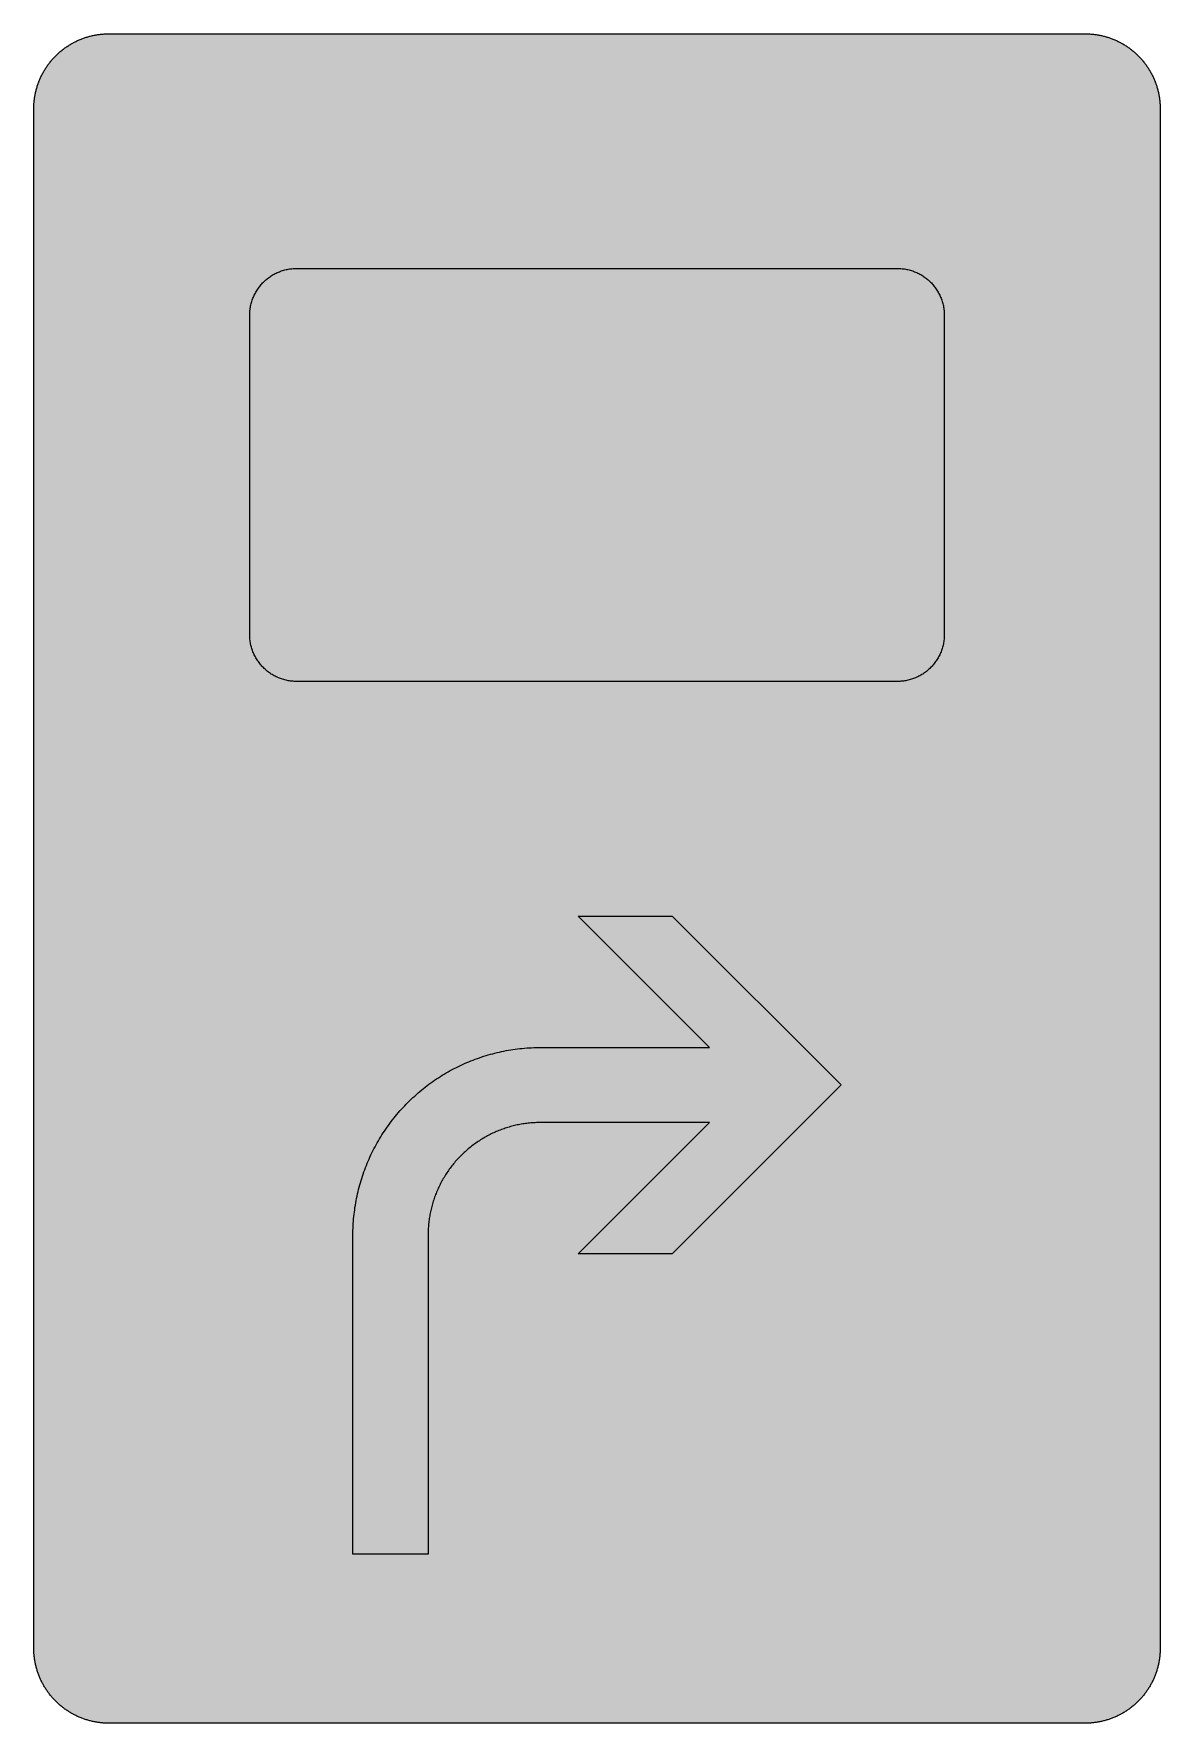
# Model space of a CAD drawing. Header units: millimetres. Extents: x 0 to 212, y 0 to 318.
import ezdxf

# ---------------------------------------------------------------- set-up
doc = ezdxf.new("R2010")
doc.units = ezdxf.units.MM

msp = doc.modelspace()

# ---------------------------------------------------------------- hatches: boundary and pattern name
for color, points in [(40, [(14.1633, 0.0536), (13.9878, 0.0533), (13.8125, 0.0559), (13.6373, 0.061), (13.462, 0.0686), (13.2893, 0.0787), (13.114, 0.0914), (12.9413, 0.1041), (12.7686, 0.1219), (12.5959, 0.1397), (12.4231, 0.16), (12.2504, 0.1829), (12.0777, 0.2057), (11.9075, 0.2337), (11.7373, 0.2616), (11.5672, 0.2921), (11.397, 0.3251), (11.2268, 0.3607), (11.0592, 0.3988), (10.8915, 0.4369), (10.7239, 0.4775), (10.5562, 0.5207), (10.3886, 0.5664), (10.2235, 0.6121), (10.0584, 0.6629), (9.8933, 0.7137), (9.7307, 0.7671), (9.5682, 0.8204), (9.4056, 0.8788), (9.2431, 0.9373), (9.083, 0.9982), (8.923, 1.0617), (8.763, 1.1252), (8.6055, 1.1938), (8.4455, 1.2624), (8.2906, 1.331), (8.1331, 1.4046), (7.9781, 1.4783), (7.8232, 1.5545), (7.6708, 1.6332), (7.5184, 1.7145), (7.366, 1.7958), (7.2161, 1.8796), (7.0663, 1.966), (6.919, 2.0523), (6.7716, 2.1438), (6.6243, 2.2352), (6.4795, 2.3266), (6.3348, 2.4232), (6.19, 2.5197), (6.0477, 2.6187), (5.908, 2.7178), (5.7683, 2.8194), (5.6286, 2.9235), (5.4915, 3.0302), (5.3543, 3.1369), (5.2197, 3.2461), (5.0851, 3.3579), (4.953, 3.4722), (4.8209, 3.5865), (4.6914, 3.7033), (4.5644, 3.8202), (4.4348, 3.9395), (4.3104, 4.0615), (4.1859, 4.1859), (4.0615, 4.3104), (3.9395, 4.4348), (3.8202, 4.5618), (3.7033, 4.6914), (3.5865, 4.8209), (3.4722, 4.953), (3.3579, 5.0851), (3.2487, 5.2197), (3.1369, 5.3543), (3.0302, 5.4915), (2.9235, 5.6286), (2.8194, 5.7683), (2.7178, 5.908), (2.6187, 6.0477), (2.5197, 6.19), (2.4232, 6.3348), (2.3266, 6.477), (2.2352, 6.6243), (2.1438, 6.7691), (2.0523, 6.9164), (1.966, 7.0663), (1.8796, 7.2161), (1.7958, 7.366), (1.7145, 7.5184), (1.6332, 7.6708), (1.5545, 7.8232), (1.4783, 7.9781), (1.4046, 8.1331), (1.331, 8.2906), (1.2598, 8.4455), (1.1913, 8.603), (1.1252, 8.763), (1.0592, 8.923), (0.9982, 9.083), (0.9373, 9.2431), (0.8763, 9.4056), (0.8204, 9.5682), (0.7645, 9.7307), (0.7112, 9.8933), (0.6604, 10.0584), (0.6121, 10.2235), (0.5639, 10.3911), (0.5207, 10.5562), (0.4775, 10.7239), (0.4343, 10.8915), (0.3962, 11.0592), (0.3607, 11.2268), (0.3251, 11.397), (0.2921, 11.5672), (0.2616, 11.7373), (0.2311, 11.9075), (0.2057, 12.0802), (0.1803, 12.2504), (0.1575, 12.4231), (0.1372, 12.5959), (0.1194, 12.7686), (0.1041, 12.9413), (0.0889, 13.1166), (0.0787, 13.2893), (0.0686, 13.4645), (0.061, 13.6373), (0.0559, 13.8125), (0.0508, 13.9878), (0.0508, 14.163), (0.0522, 303.4425), (0.0508, 303.6164), (0.0559, 303.7916), (0.061, 303.9669), (0.0686, 304.1396), (0.0787, 304.3149), (0.0889, 304.4876), (0.1041, 304.6628), (0.1194, 304.8356), (0.1372, 305.0083), (0.1575, 305.181), (0.1803, 305.3537), (0.2057, 305.5239), (0.2311, 305.6966), (0.2616, 305.8668), (0.2921, 306.037), (0.3251, 306.2072), (0.3607, 306.3748), (0.3962, 306.545), (0.4343, 306.7126), (0.4775, 306.8803), (0.5207, 307.0479), (0.5639, 307.213), (0.6121, 307.3781), (0.6604, 307.5432), (0.7112, 307.7083), (0.7645, 307.8734), (0.8204, 308.036), (0.8763, 308.1985), (0.9373, 308.3611), (0.9982, 308.5211), (1.0592, 308.6811), (1.1252, 308.8411), (1.1913, 308.9986), (1.2598, 309.1561), (1.331, 309.3136), (1.4046, 309.4685), (1.4783, 309.626), (1.5545, 309.7784), (1.6332, 309.9333), (1.7145, 310.0857), (1.7958, 310.2356), (1.8796, 310.388), (1.966, 310.5379), (2.0523, 310.6852), (2.1438, 310.8325), (2.2352, 310.9798), (2.3266, 311.1246), (2.4232, 311.2694), (2.5197, 311.4116), (2.6187, 311.5539), (2.7178, 311.6961), (2.8194, 311.8358), (2.9235, 311.9755), (3.0302, 312.1127), (3.1369, 312.2473), (3.2487, 312.3844), (3.3579, 312.5165), (3.4722, 312.6486), (3.5865, 312.7807), (3.7033, 312.9102), (3.8202, 313.0398), (3.9395, 313.1668), (4.0615, 313.2938), (4.1859, 313.4182), (4.3104, 313.5401), (4.4348, 313.6621), (4.5644, 313.784), (4.6914, 313.9008), (4.8209, 314.0177), (4.953, 314.132), (5.0851, 314.2437), (5.2197, 314.3555), (5.3543, 314.4647), (5.4915, 314.5739), (5.6286, 314.6781), (5.7683, 314.7822), (5.908, 314.8838), (6.0477, 314.9854), (6.19, 315.0845), (6.3348, 315.181), (6.4795, 315.275), (6.6243, 315.3689), (6.7716, 315.4604), (6.919, 315.5493), (7.0663, 315.6382), (7.2161, 315.7245), (7.366, 315.8084), (7.5184, 315.8896), (7.6708, 315.9709), (7.8232, 316.0471), (7.9781, 316.1233), (8.1331, 316.1995), (8.2906, 316.2706), (8.4455, 316.3418), (8.6055, 316.4103), (8.763, 316.4789), (8.923, 316.5424), (9.083, 316.6059), (9.2431, 316.6669), (9.4056, 316.7253), (9.5682, 316.7837), (9.7307, 316.8371), (9.8933, 316.8904), (10.0584, 316.9412), (10.2235, 316.992), (10.3886, 317.0377), (10.5562, 317.0834), (10.7239, 317.1266), (10.8915, 317.1673), (11.0592, 317.2079), (11.2268, 317.2435), (11.397, 317.279), (11.5672, 317.312), (11.7373, 317.3425), (11.9075, 317.3705), (12.0777, 317.3984), (12.2504, 317.4213), (12.4231, 317.4441), (12.5959, 317.4644), (12.7686, 317.4822), (12.9413, 317.5), (13.114, 317.5127), (13.2893, 317.5254), (13.462, 317.5356), (13.6373, 317.5432), (13.8125, 317.5483), (13.9878, 317.5508), (14.163, 317.5533), (197.6078, 317.5536), (197.7822, 317.5508), (197.9574, 317.5483), (198.1327, 317.5432), (198.3054, 317.5356), (198.4807, 317.5254), (198.6534, 317.5127), (198.8287, 317.5), (199.0014, 317.4822), (199.1741, 317.4644), (199.3468, 317.4441), (199.5195, 317.4213), (199.6897, 317.3984), (199.8624, 317.3705), (200.0326, 317.3425), (200.2028, 317.312), (200.373, 317.279), (200.5432, 317.2435), (200.7108, 317.2079), (200.8784, 317.1673), (201.0461, 317.1266), (201.2137, 317.0834), (201.3788, 317.0377), (201.5465, 316.992), (201.7116, 316.9412), (201.8767, 316.8904), (202.0392, 316.8371), (202.2018, 316.7837), (202.3643, 316.7253), (202.5269, 316.6669), (202.6869, 316.6059), (202.8469, 316.5424), (203.007, 316.4789), (203.167, 316.4103), (203.3245, 316.3418), (203.4794, 316.2706), (203.6369, 316.1995), (203.7918, 316.1233), (203.9468, 316.0471), (204.0992, 315.9709), (204.2516, 315.8896), (204.404, 315.8084), (204.5538, 315.7245), (204.7037, 315.6382), (204.8535, 315.5493), (205.0009, 315.4604), (205.1456, 315.3689), (205.293, 315.275), (205.4352, 315.181), (205.58, 315.0845), (205.7222, 314.9854), (205.8619, 314.8838), (206.0016, 314.7822), (206.1413, 314.6781), (206.2785, 314.5739), (206.4156, 314.4647), (206.5503, 314.3555), (206.6849, 314.2437), (206.817, 314.132), (206.949, 314.0177), (207.0786, 313.9008), (207.2081, 313.784), (207.3351, 313.6621), (207.4596, 313.5401), (207.584, 313.4182), (207.7085, 313.2938), (207.8304, 313.1668), (207.9498, 313.0398), (208.0666, 312.9102), (208.1835, 312.7807), (208.2978, 312.6486), (208.4121, 312.5165), (208.5238, 312.3844), (208.6331, 312.2473), (208.7397, 312.1127), (208.8464, 311.9755), (208.9506, 311.8358), (209.0522, 311.6961), (209.1512, 311.5539), (209.2503, 311.4116), (209.3468, 311.2694), (209.4433, 311.1246), (209.5348, 310.9798), (209.6262, 310.8325), (209.7176, 310.6852), (209.804, 310.5379), (209.8904, 310.388), (209.9742, 310.2356), (210.0555, 310.0857), (210.1367, 309.9333), (210.2155, 309.7784), (210.2917, 309.626), (210.3653, 309.4685), (210.439, 309.3136), (210.5076, 309.1561), (210.5762, 308.9986), (210.6447, 308.8411), (210.7082, 308.6811), (210.7717, 308.5211), (210.8327, 308.3611), (210.8911, 308.1985), (210.9495, 308.036), (211.0029, 307.8734), (211.0562, 307.7083), (211.107, 307.5432), (211.1578, 307.3781), (211.2035, 307.213), (211.2493, 307.0479), (211.2924, 306.8803), (211.3331, 306.7126), (211.3712, 306.545), (211.4093, 306.3748), (211.4448, 306.2072), (211.4779, 306.037), (211.5083, 305.8668), (211.5363, 305.6966), (211.5642, 305.5239), (211.5871, 305.3537), (211.6099, 305.181), (211.6303, 305.0083), (211.648, 304.8356), (211.6658, 304.6628), (211.6785, 304.4876), (211.6912, 304.3149), (211.7014, 304.1396), (211.709, 303.9669), (211.7141, 303.7916), (211.7166, 303.6164), (211.7166, 303.4411), (211.7189, 14.1647), (211.7166, 13.9878), (211.7141, 13.8125), (211.709, 13.6373), (211.7014, 13.4645), (211.6912, 13.2893), (211.6785, 13.1166), (211.6658, 12.9413), (211.648, 12.7686), (211.6303, 12.5959), (211.6099, 12.4231), (211.5871, 12.2504), (211.5642, 12.0802), (211.5363, 11.9075), (211.5083, 11.7373), (211.4779, 11.5672), (211.4448, 11.397), (211.4093, 11.2268), (211.3712, 11.0592), (211.3331, 10.8915), (211.2924, 10.7239), (211.2493, 10.5562), (211.2035, 10.3911), (211.1578, 10.2235), (211.107, 10.0584), (211.0562, 9.8933), (211.0029, 9.7307), (210.9495, 9.5682), (210.8911, 9.4056), (210.8327, 9.2431), (210.7717, 9.083), (210.7082, 8.923), (210.6447, 8.763), (210.5762, 8.603), (210.5076, 8.4455), (210.439, 8.2906), (210.3653, 8.1331), (210.2917, 7.9781), (210.2155, 7.8232), (210.1367, 7.6708), (210.0555, 7.5184), (209.9742, 7.366), (209.8904, 7.2161), (209.804, 7.0663), (209.7176, 6.9164), (209.6262, 6.7691), (209.5348, 6.6243), (209.4433, 6.477), (209.3468, 6.3348), (209.2503, 6.19), (209.1512, 6.0477), (209.0522, 5.908), (208.9506, 5.7683), (208.8464, 5.6286), (208.7397, 5.4915), (208.6331, 5.3543), (208.5238, 5.2197), (208.4121, 5.0851), (208.2978, 4.953), (208.1835, 4.8209), (208.0666, 4.6914), (207.9498, 4.5618), (207.8304, 4.4348), (207.7085, 4.3104), (207.584, 4.1859), (207.4596, 4.0615), (207.3351, 3.9395), (207.2081, 3.8202), (207.0786, 3.7033), (206.949, 3.5865), (206.817, 3.4722), (206.6849, 3.3579), (206.5503, 3.2461), (206.4156, 3.1369), (206.2785, 3.0302), (206.1413, 2.9235), (206.0016, 2.8194), (205.8619, 2.7178), (205.7222, 2.6187), (205.58, 2.5197), (205.4352, 2.4232), (205.293, 2.3266), (205.1456, 2.2352), (205.0009, 2.1438), (204.8535, 2.0523), (204.7037, 1.966), (204.5538, 1.8796), (204.404, 1.7958), (204.2516, 1.7145), (204.0992, 1.6332), (203.9468, 1.5545), (203.7918, 1.4783), (203.6369, 1.4046), (203.4794, 1.331), (203.3245, 1.2624), (203.167, 1.1938), (203.007, 1.1252), (202.8469, 1.0617), (202.6869, 0.9982), (202.5269, 0.9373), (202.3643, 0.8788), (202.2018, 0.8204), (202.0392, 0.7671), (201.8767, 0.7137), (201.7116, 0.6629), (201.5465, 0.6121), (201.3788, 0.5664), (201.2137, 0.5207), (201.0461, 0.4775), (200.8784, 0.4369), (200.7108, 0.3988), (200.5432, 0.3607), (200.373, 0.3251), (200.2028, 0.2921), (200.0326, 0.2616), (199.8624, 0.2337), (199.6897, 0.2057), (199.5195, 0.1829), (199.3468, 0.16), (199.1741, 0.1397), (199.0014, 0.1219), (198.8287, 0.1041), (198.6534, 0.0914), (198.4807, 0.0787), (198.3054, 0.0686), (198.1327, 0.061), (197.9574, 0.0559), (197.7822, 0.0533), (197.6069, 0.0533)]), (144, [(49.4411, 195.8453), (49.2125, 195.8467), (48.9864, 195.8543), (48.7604, 195.8696), (48.5394, 195.8899), (48.3159, 195.9153), (48.0974, 195.9458), (47.879, 195.9813), (47.6631, 196.022), (47.4472, 196.0702), (47.2364, 196.121), (47.0256, 196.1794), (46.8173, 196.2404), (46.6115, 196.3064), (46.4083, 196.3801), (46.2077, 196.4563), (46.007, 196.5376), (45.8114, 196.6239), (45.6159, 196.7128), (45.4254, 196.8094), (45.2374, 196.9084), (45.0494, 197.0126), (44.8666, 197.1218), (44.6862, 197.2335), (44.5084, 197.3504), (44.3357, 197.4698), (44.163, 197.5968), (43.9953, 197.7238), (43.8302, 197.8584), (43.6677, 197.9955), (43.5102, 198.1352), (43.3553, 198.28), (43.2029, 198.4273), (43.0555, 198.5772), (42.9108, 198.7321), (42.7711, 198.8922), (42.6339, 199.0522), (42.5018, 199.2173), (42.3723, 199.3875), (42.2478, 199.5576), (42.1259, 199.7329), (42.0091, 199.9107), (41.8973, 200.091), (41.7881, 200.2739), (41.6839, 200.4593), (41.5849, 200.6473), (41.4909, 200.8403), (41.3995, 201.0334), (41.3131, 201.2315), (41.2318, 201.4296), (41.1556, 201.6303), (41.0845, 201.8335), (41.0159, 202.0418), (40.955, 202.25), (40.8991, 202.4583), (40.8457, 202.6717), (40.8, 202.885), (40.7594, 203.1009), (40.7213, 203.3194), (40.6908, 203.5404), (40.6654, 203.7613), (40.6451, 203.9849), (40.6324, 204.2084), (40.6222, 204.437), (40.6197, 204.663), (40.6217, 264.637), (40.6222, 264.8636), (40.6324, 265.0896), (40.6451, 265.3132), (40.6654, 265.5367), (40.6908, 265.7577), (40.7213, 265.9786), (40.7594, 266.1971), (40.8, 266.413), (40.8457, 266.6263), (40.8991, 266.8397), (40.955, 267.0505), (41.0159, 267.2588), (41.0845, 267.4645), (41.1556, 267.6677), (41.2318, 267.8684), (41.3131, 268.0691), (41.3995, 268.2646), (41.4909, 268.4577), (41.5849, 268.6507), (41.6839, 268.8387), (41.7881, 269.0241), (41.8973, 269.2095), (42.0091, 269.3899), (42.1259, 269.5651), (42.2478, 269.7404), (42.3723, 269.9131), (42.5018, 270.0807), (42.6339, 270.2458), (42.7711, 270.4059), (42.9108, 270.5659), (43.0555, 270.7208), (43.2029, 270.8707), (43.3553, 271.0205), (43.5102, 271.1628), (43.6677, 271.305), (43.8302, 271.4396), (43.9953, 271.5743), (44.163, 271.7038), (44.3357, 271.8283), (44.5084, 271.9476), (44.6862, 272.0645), (44.8666, 272.1788), (45.0494, 272.2855), (45.2374, 272.3896), (45.4254, 272.4912), (45.6159, 272.5852), (45.8114, 272.6766), (46.007, 272.763), (46.2077, 272.8443), (46.4083, 272.9205), (46.6115, 272.9916), (46.8173, 273.0576), (47.0256, 273.1211), (47.2364, 273.177), (47.4472, 273.2303), (47.6631, 273.2761), (47.879, 273.3167), (48.0974, 273.3523), (48.3159, 273.3853), (48.5394, 273.4107), (48.7604, 273.4285), (48.9864, 273.4437), (49.2125, 273.4513), (49.4386, 273.4539), (162.33, 273.4564), (162.5575, 273.4513), (162.7835, 273.4437), (163.007, 273.4285), (163.2306, 273.4107), (163.4515, 273.3853), (163.6725, 273.3523), (163.891, 273.3167), (164.1069, 273.2761), (164.3202, 273.2303), (164.5336, 273.177), (164.7444, 273.1211), (164.9527, 273.0576), (165.1584, 272.9916), (165.3616, 272.9205), (165.5623, 272.8443), (165.7629, 272.763), (165.9585, 272.6766), (166.1516, 272.5852), (166.3446, 272.4912), (166.5326, 272.3896), (166.718, 272.2855), (166.9034, 272.1788), (167.0837, 272.0645), (167.259, 271.9476), (167.4343, 271.8283), (167.607, 271.7038), (167.7746, 271.5743), (167.9397, 271.4396), (168.0997, 271.305), (168.2598, 271.1628), (168.4147, 271.0205), (168.5646, 270.8707), (168.7119, 270.7208), (168.8567, 270.5659), (168.9989, 270.4059), (169.1335, 270.2458), (169.2681, 270.0807), (169.3951, 269.9131), (169.5221, 269.7404), (169.6415, 269.5651), (169.7584, 269.3899), (169.8727, 269.2095), (169.9793, 269.0241), (170.0835, 268.8387), (170.1825, 268.6507), (170.2791, 268.4577), (170.368, 268.2646), (170.4543, 268.0691), (170.5356, 267.8684), (170.6143, 267.6677), (170.6855, 267.4645), (170.7515, 267.2588), (170.8125, 267.0505), (170.8709, 266.8397), (170.9217, 266.6263), (170.9699, 266.413), (171.0106, 266.1971), (171.0461, 265.9786), (171.0766, 265.7577), (171.102, 265.5367), (171.1223, 265.3132), (171.1376, 265.0896), (171.1452, 264.8636), (171.1477, 264.635), (171.1494, 204.6647), (171.1452, 204.437), (171.1376, 204.2084), (171.1223, 203.9849), (171.102, 203.7613), (171.0766, 203.5404), (171.0461, 203.3194), (171.0106, 203.1009), (170.9699, 202.885), (170.9217, 202.6717), (170.8709, 202.4583), (170.8125, 202.25), (170.7515, 202.0418), (170.6855, 201.8335), (170.6143, 201.6303), (170.5356, 201.4296), (170.4543, 201.2315), (170.368, 201.0334), (170.2791, 200.8403), (170.1825, 200.6473), (170.0835, 200.4593), (169.9793, 200.2739), (169.8727, 200.091), (169.7584, 199.9107), (169.6415, 199.7329), (169.5221, 199.5576), (169.3951, 199.3875), (169.2681, 199.2173), (169.1335, 199.0522), (168.9989, 198.8922), (168.8567, 198.7321), (168.7119, 198.5772), (168.5646, 198.4273), (168.4147, 198.28), (168.2598, 198.1352), (168.0997, 197.9955), (167.9397, 197.8584), (167.7746, 197.7238), (167.607, 197.5968), (167.4343, 197.4698), (167.259, 197.3504), (167.0837, 197.2335), (166.9034, 197.1218), (166.718, 197.0126), (166.5326, 196.9084), (166.3446, 196.8094), (166.1516, 196.7128), (165.9585, 196.6239), (165.7629, 196.5376), (165.5623, 196.4563), (165.3616, 196.3801), (165.1584, 196.3064), (164.9527, 196.2404), (164.7444, 196.1794), (164.5336, 196.121), (164.3202, 196.0702), (164.1069, 196.022), (163.891, 195.9813), (163.6725, 195.9458), (163.4515, 195.9153), (163.2306, 195.8899), (163.007, 195.8696), (162.7835, 195.8543), (162.5575, 195.8467), (162.3289, 195.8442)]), (59, [(60.0244, 31.8036), (60.0244, 91.7758), (60.0253, 92.2122), (60.0329, 92.6516), (60.0481, 93.0885), (60.0659, 93.5228), (60.0913, 93.9597), (60.1193, 94.394), (60.1548, 94.8284), (60.1955, 95.2602), (60.2412, 95.692), (60.292, 96.1238), (60.3479, 96.5556), (60.4088, 96.9848), (60.4774, 97.4115), (60.5485, 97.8383), (60.6247, 98.265), (60.7085, 98.6892), (60.7949, 99.1108), (60.8863, 99.5324), (60.9854, 99.9541), (61.087, 100.3732), (61.1962, 100.7897), (61.308, 101.2063), (61.4248, 101.6203), (61.5493, 102.0343), (61.6763, 102.4458), (61.8084, 102.8548), (61.9455, 103.2637), (62.0903, 103.6701), (62.2376, 104.074), (62.39, 104.4753), (62.5475, 104.8766), (62.7101, 105.2754), (62.8752, 105.6716), (63.0479, 106.0653), (63.2257, 106.4565), (63.406, 106.8476), (63.5914, 107.2363), (63.7845, 107.6223), (63.9801, 108.0059), (64.1807, 108.3869), (64.3839, 108.7653), (64.5947, 109.1413), (64.8081, 109.5146), (65.0291, 109.8855), (65.2526, 110.2563), (65.4812, 110.6221), (65.7123, 110.9853), (65.9511, 111.346), (66.1924, 111.7041), (66.4388, 112.0597), (66.6902, 112.4128), (66.9468, 112.7633), (67.2059, 113.1087), (67.47, 113.4542), (67.7393, 113.7945), (68.0136, 114.1324), (68.2904, 114.4676), (68.5724, 114.7978), (68.8594, 115.1255), (69.149, 115.4532), (69.4461, 115.7732), (69.7433, 116.0932), (70.0481, 116.4082), (70.3555, 116.7206), (70.6679, 117.028), (70.9828, 117.3302), (71.3029, 117.6299), (71.6229, 117.9246), (71.948, 118.2167), (72.2782, 118.5037), (72.6084, 118.7856), (72.9437, 119.0625), (73.2815, 119.3368), (73.6219, 119.6061), (73.9673, 119.8702), (74.3128, 120.1293), (74.6633, 120.3858), (75.0164, 120.6348), (75.372, 120.8837), (75.7301, 121.125), (76.0908, 121.3612), (76.454, 121.5949), (76.8198, 121.8235), (77.1881, 122.047), (77.5614, 122.2654), (77.9348, 122.4813), (78.3107, 122.6896), (78.6892, 122.8954), (79.0702, 123.096), (79.4537, 123.2916), (79.8398, 123.4821), (80.2284, 123.6701), (80.6171, 123.8504), (81.0108, 124.0282), (81.4045, 124.1984), (81.8007, 124.366), (82.1995, 124.5286), (82.6008, 124.6861), (83.0021, 124.8385), (83.406, 124.9858), (83.8124, 125.128), (84.2213, 125.2677), (84.6303, 125.3998), (85.0417, 125.5268), (85.4532, 125.6487), (85.8698, 125.7681), (86.2838, 125.8799), (86.7029, 125.9891), (87.122, 126.0907), (87.5411, 126.1872), (87.9627, 126.2812), (88.3869, 126.3675), (88.8111, 126.4514), (89.2378, 126.5276), (89.6645, 126.5987), (90.0913, 126.6647), (90.5205, 126.7282), (90.9523, 126.7841), (91.3816, 126.8349), (91.8134, 126.8806), (92.2477, 126.9187), (92.6821, 126.9543), (93.1164, 126.9848), (93.5507, 127.0102), (93.9876, 127.0279), (94.4245, 127.0406), (94.8639, 127.0508), (95.3008, 127.0533), (127.0522, 127.0536), (102.3578, 151.7481), (119.9967, 151.7481), (151.7467, 119.9981), (119.9967, 88.2481), (102.3578, 88.2481), (127.0522, 112.9425), (95.3022, 112.9425), (95.0392, 112.9386), (94.775, 112.9335), (94.5134, 112.9259), (94.2518, 112.9157), (93.9902, 112.9005), (93.7285, 112.8827), (93.4695, 112.8624), (93.2104, 112.837), (92.9488, 112.809), (92.6922, 112.7785), (92.4331, 112.7455), (92.1766, 112.71), (91.9201, 112.6693), (91.6635, 112.6261), (91.407, 112.5804), (91.153, 112.5296), (90.899, 112.4788), (90.645, 112.4229), (90.3935, 112.3645), (90.1421, 112.3036), (89.8906, 112.2375), (89.6417, 112.1715), (89.3928, 112.1004), (89.1464, 112.0267), (88.9, 111.9505), (88.6536, 111.8692), (88.4098, 111.7879), (88.1659, 111.7016), (87.9221, 111.6127), (87.6808, 111.5212), (87.442, 111.4273), (87.2007, 111.3307), (86.9645, 111.2291), (86.7283, 111.125), (86.4921, 111.0209), (86.2584, 110.9116), (86.0247, 110.7999), (85.7936, 110.6856), (85.5624, 110.5662), (85.3338, 110.4468), (85.1078, 110.3249), (84.8817, 110.1979), (84.6582, 110.0684), (84.4347, 109.9388), (84.2137, 109.8042), (83.9927, 109.667), (83.7743, 109.5273), (83.5584, 109.3851), (83.3425, 109.2378), (83.1291, 109.0905), (82.9183, 108.9406), (82.71, 108.7882), (82.5017, 108.6307), (82.2935, 108.4732), (82.0903, 108.3107), (81.8871, 108.1481), (81.6864, 107.9805), (81.4883, 107.8103), (81.2902, 107.6401), (81.0946, 107.4649), (80.9015, 107.2871), (80.711, 107.1093), (80.5205, 106.9264), (80.3351, 106.741), (80.1497, 106.553), (79.9668, 106.365), (79.7865, 106.1745), (79.6112, 105.9815), (79.436, 105.7859), (79.2632, 105.5878), (79.0956, 105.3897), (78.928, 105.189), (78.7654, 104.9858), (78.6028, 104.7801), (78.4454, 104.5743), (78.2879, 104.3661), (78.1355, 104.1578), (77.9856, 103.9444), (77.8358, 103.7311), (77.691, 103.5177), (77.5487, 103.2993), (77.409, 103.0834), (77.2719, 102.8624), (77.1373, 102.6414), (77.0052, 102.4179), (76.8782, 102.1944), (76.7512, 101.9683), (76.6293, 101.7397), (76.5073, 101.5111), (76.3905, 101.2825), (76.2762, 101.0514), (76.1644, 100.8177), (76.0552, 100.584), (75.9485, 100.3478), (75.8469, 100.1116), (75.7453, 99.8728), (75.6488, 99.634), (75.5548, 99.3953), (75.4634, 99.154), (75.3745, 98.9101), (75.2881, 98.6663), (75.2069, 98.4225), (75.1256, 98.1761), (75.0494, 97.9297), (74.9757, 97.6833), (74.9046, 97.4344), (74.8386, 97.1829), (74.7725, 96.934), (74.7116, 96.6826), (74.6531, 96.4286), (74.5973, 96.1771), (74.5439, 95.9231), (74.4957, 95.6691), (74.4499, 95.4126), (74.4068, 95.156), (74.3661, 94.8995), (74.3306, 94.6429), (74.295, 94.3839), (74.2645, 94.1248), (74.2391, 93.8657), (74.2137, 93.6066), (74.1934, 93.345), (74.1756, 93.0859), (74.1604, 92.8243), (74.1477, 92.5627), (74.1401, 92.3011), (74.135, 92.0369), (74.135, 91.7753), (74.1355, 31.8036)])]:
    msp.add_hatch(color=color).paths.add_polyline_path(points)
h = msp.add_hatch(color=59)
h.paths.add_polyline_path([(14.1633, 3.5814), (13.8887, 3.5839), (13.6169, 3.5941), (13.3477, 3.6119), (13.081, 3.6347), (12.8143, 3.6652), (12.5501, 3.7008), (12.2885, 3.7465), (12.0294, 3.7948), (11.7729, 3.8506), (11.5164, 3.9141), (11.2649, 3.9827), (11.016, 4.0564), (10.7671, 4.1351), (10.5232, 4.2215), (10.2819, 4.3129), (10.0432, 4.412), (9.8069, 4.5161), (9.5733, 4.6228), (9.3447, 4.7371), (9.1186, 4.8565), (8.8951, 4.9809), (8.6741, 5.113), (8.4582, 5.2476), (8.2448, 5.3873), (8.0366, 5.5321), (7.8308, 5.682), (7.6276, 5.8369), (7.4295, 5.9969), (7.2365, 6.1595), (7.046, 6.3297), (6.8605, 6.5024), (6.6777, 6.6802), (6.5024, 6.8605), (6.3271, 7.046), (6.1595, 7.2365), (5.9969, 7.432), (5.8369, 7.6302), (5.682, 7.8308), (5.5321, 8.0366), (5.3873, 8.2448), (5.2451, 8.4582), (5.1105, 8.6741), (4.9809, 8.8951), (4.8565, 9.1186), (4.7371, 9.3447), (4.6228, 9.5758), (4.5136, 9.8069), (4.4094, 10.0432), (4.3129, 10.2819), (4.2215, 10.5232), (4.1351, 10.7696), (4.0538, 11.016), (3.9802, 11.2649), (3.9116, 11.5189), (3.8506, 11.7729), (3.7948, 12.0294), (3.744, 12.2911), (3.7008, 12.5527), (3.6627, 12.8143), (3.6322, 13.081), (3.6093, 13.3502), (3.5916, 13.6195), (3.5814, 13.8913), (3.5789, 14.163), (3.58, 303.4425), (3.5814, 303.7154), (3.5916, 303.9847), (3.6093, 304.2564), (3.6322, 304.5231), (3.6627, 304.7898), (3.7008, 305.054), (3.744, 305.3156), (3.7948, 305.5747), (3.8506, 305.8312), (3.9116, 306.0852), (3.9802, 306.3392), (4.0538, 306.5882), (4.1351, 306.8345), (4.2215, 307.0809), (4.3129, 307.3222), (4.4094, 307.561), (4.5136, 307.7972), (4.6228, 308.0283), (4.7371, 308.2595), (4.8565, 308.4855), (4.9809, 308.7091), (5.1105, 308.9275), (5.2451, 309.1459), (5.3873, 309.3593), (5.5321, 309.5676), (5.682, 309.7733), (5.8369, 309.974), (5.9969, 310.1721), (6.1595, 310.3677), (6.3271, 310.5556), (6.5024, 310.7436), (6.6777, 310.9239), (6.8605, 311.1017), (7.046, 311.2745), (7.2365, 311.4446), (7.4295, 311.6072), (7.6276, 311.7672), (7.8308, 311.9222), (8.0366, 312.072), (8.2448, 312.2168), (8.4582, 312.3565), (8.6741, 312.4911), (8.8951, 312.6232), (9.1186, 312.7477), (9.3447, 312.867), (9.5733, 312.9813), (9.8069, 313.0906), (10.0432, 313.1922), (10.2819, 313.2912), (10.5232, 313.3827), (10.7671, 313.469), (11.016, 313.5478), (11.2649, 313.624), (11.5164, 313.6925), (11.7729, 313.7535), (12.0294, 313.8094), (12.2885, 313.8602), (12.5501, 313.9034), (12.8143, 313.9389), (13.081, 313.9694), (13.3477, 313.9948), (13.6169, 314.01), (13.8887, 314.0202), (14.163, 314.0253), (197.6078, 314.0258), (197.8787, 314.0202), (198.1505, 314.01), (198.4197, 313.9948), (198.689, 313.9694), (198.9557, 313.9389), (199.2173, 313.9034), (199.4789, 313.8602), (199.7405, 313.8094), (199.9971, 313.7535), (200.2511, 313.6925), (200.5051, 313.624), (200.754, 313.5478), (201.0004, 313.469), (201.2467, 313.3827), (201.488, 313.2912), (201.7268, 313.1922), (201.963, 313.0906), (202.1942, 312.9813), (202.4253, 312.867), (202.6514, 312.7477), (202.8749, 312.6232), (203.0959, 312.4911), (203.3118, 312.3565), (203.5251, 312.2168), (203.7334, 312.072), (203.9391, 311.9222), (204.1398, 311.7672), (204.3379, 311.6072), (204.5335, 311.4446), (204.724, 311.2745), (204.9094, 311.1017), (205.0898, 310.9239), (205.2676, 310.7436), (205.4403, 310.5556), (205.6105, 310.3677), (205.773, 310.1721), (205.933, 309.974), (206.088, 309.7733), (206.2378, 309.5676), (206.3826, 309.3593), (206.5223, 309.1459), (206.6569, 308.9275), (206.789, 308.7091), (206.9135, 308.4855), (207.0329, 308.2595), (207.1472, 308.0283), (207.2538, 307.7972), (207.358, 307.561), (207.457, 307.3222), (207.5485, 307.0809), (207.6348, 306.8345), (207.7136, 306.5882), (207.7872, 306.3392), (207.8558, 306.0852), (207.9193, 305.8312), (207.9752, 305.5747), (208.0235, 305.3156), (208.0692, 305.054), (208.1047, 304.7898), (208.1352, 304.5231), (208.1581, 304.2564), (208.1759, 303.9847), (208.186, 303.7154), (208.1911, 303.4411), (208.1911, 14.1647), (208.186, 13.8913), (208.1759, 13.6195), (208.1581, 13.3502), (208.1352, 13.081), (208.1047, 12.8143), (208.0692, 12.5527), (208.0235, 12.2911), (207.9752, 12.0294), (207.9193, 11.7729), (207.8558, 11.5189), (207.7872, 11.2649), (207.7136, 11.016), (207.6348, 10.7696), (207.5485, 10.5232), (207.457, 10.2819), (207.358, 10.0432), (207.2538, 9.8069), (207.1472, 9.5758), (207.0329, 9.3447), (206.9135, 9.1186), (206.789, 8.8951), (206.6569, 8.6741), (206.5223, 8.4582), (206.3826, 8.2448), (206.2378, 8.0366), (206.088, 7.8308), (205.933, 7.6302), (205.773, 7.432), (205.6105, 7.2365), (205.4403, 7.046), (205.2676, 6.8605), (205.0898, 6.6802), (204.9094, 6.5024), (204.724, 6.3297), (204.5335, 6.1595), (204.3379, 5.9969), (204.1398, 5.8369), (203.9391, 5.682), (203.7334, 5.5321), (203.5251, 5.3873), (203.3118, 5.2476), (203.0959, 5.113), (202.8749, 4.9809), (202.6514, 4.8565), (202.4253, 4.7371), (202.1942, 4.6228), (201.963, 4.5161), (201.7268, 4.412), (201.488, 4.3129), (201.2467, 4.2215), (201.0004, 4.1351), (200.754, 4.0564), (200.5051, 3.9827), (200.2511, 3.9141), (199.9971, 3.8506), (199.7405, 3.7948), (199.4789, 3.7465), (199.2173, 3.7008), (198.9557, 3.6652), (198.689, 3.6347), (198.4197, 3.6119), (198.1505, 3.5941), (197.8787, 3.5839), (197.6069, 3.5789)])
h.paths.add_polyline_path([(14.1633, 8.8731), (14.0259, 8.8748), (13.8887, 8.8798), (13.7541, 8.8875), (13.622, 8.9002), (13.4874, 8.9154), (13.3553, 8.9332), (13.2258, 8.9535), (13.0962, 8.9789), (12.9667, 9.0068), (12.8397, 9.0373), (12.7127, 9.0729), (12.5882, 9.1084), (12.4663, 9.1491), (12.3419, 9.1923), (12.2225, 9.238), (12.1031, 9.2888), (11.9837, 9.3396), (11.8694, 9.3929), (11.7526, 9.4513), (11.6408, 9.5098), (11.5291, 9.5733), (11.4198, 9.6368), (11.3106, 9.7053), (11.2039, 9.7765), (11.0998, 9.8476), (10.9957, 9.9238), (10.8966, 10), (10.7975, 10.0787), (10.6985, 10.1625), (10.6045, 10.2464), (10.5105, 10.3327), (10.4216, 10.4216), (10.3327, 10.5131), (10.2464, 10.6045), (10.16, 10.701), (10.0787, 10.7975), (10, 10.8966), (9.9212, 10.9982), (9.8476, 11.0998), (9.7739, 11.2039), (9.7053, 11.3106), (9.6368, 11.4198), (9.5707, 11.5291), (9.5098, 11.6408), (9.4488, 11.7551), (9.3929, 11.8694), (9.337, 11.9863), (9.2862, 12.1031), (9.238, 12.2225), (9.1923, 12.3444), (9.1491, 12.4663), (9.1084, 12.5908), (9.0703, 12.7152), (9.0373, 12.8397), (9.0068, 12.9692), (8.9789, 13.0962), (8.9535, 13.2258), (8.9306, 13.3579), (8.9129, 13.4899), (8.8976, 13.622), (8.8849, 13.7566), (8.8773, 13.8913), (8.8722, 14.0259), (8.8697, 14.163), (8.8717, 303.4425), (8.8722, 303.5783), (8.8773, 303.7129), (8.8849, 303.8475), (8.8976, 303.9821), (8.9129, 304.1142), (8.9306, 304.2463), (8.9535, 304.3784), (8.9789, 304.5079), (9.0068, 304.6349), (9.0373, 304.7644), (9.0703, 304.8889), (9.1084, 305.0134), (9.1491, 305.1378), (9.1923, 305.2597), (9.238, 305.3817), (9.2862, 305.501), (9.337, 305.6179), (9.3929, 305.7347), (9.4488, 305.849), (9.5098, 305.9633), (9.5707, 306.0751), (9.6368, 306.1843), (9.7053, 306.2935), (9.7739, 306.4002), (9.8476, 306.5043), (9.9212, 306.6059), (10, 306.7075), (10.0787, 306.8066), (10.16, 306.9031), (10.2464, 306.9996), (10.3327, 307.0911), (10.4216, 307.1825), (10.5105, 307.2714), (10.6045, 307.3578), (10.6985, 307.4416), (10.7975, 307.5254), (10.8966, 307.6042), (10.9957, 307.6804), (11.0998, 307.7566), (11.2039, 307.8277), (11.3106, 307.8988), (11.4198, 307.9674), (11.5291, 308.0309), (11.6408, 308.0944), (11.7526, 308.1528), (11.8694, 308.2112), (11.9837, 308.2646), (12.1031, 308.3179), (12.2225, 308.3662), (12.3419, 308.4119), (12.4663, 308.4551), (12.5882, 308.4957), (12.7127, 308.5313), (12.8397, 308.5668), (12.9667, 308.5973), (13.0962, 308.6252), (13.2258, 308.6506), (13.3553, 308.671), (13.4874, 308.6913), (13.622, 308.7065), (13.7541, 308.7167), (13.8887, 308.7268), (14.0259, 308.7319), (14.163, 308.7319), (197.6078, 308.7342), (197.7441, 308.7319), (197.8787, 308.7268), (198.0133, 308.7167), (198.1479, 308.7065), (198.28, 308.6913), (198.4121, 308.671), (198.5442, 308.6506), (198.6737, 308.6252), (198.8007, 308.5973), (198.9303, 308.5668), (199.0547, 308.5313), (199.1792, 308.4957), (199.3036, 308.4551), (199.4256, 308.4119), (199.5475, 308.3662), (199.6669, 308.3179), (199.7837, 308.2646), (199.9005, 308.2112), (200.0148, 308.1528), (200.1291, 308.0944), (200.2409, 308.0309), (200.3501, 307.9674), (200.4593, 307.8988), (200.566, 307.8277), (200.6702, 307.7566), (200.7718, 307.6804), (200.8734, 307.6042), (200.9724, 307.5254), (201.0689, 307.4416), (201.1655, 307.3578), (201.2569, 307.2714), (201.3483, 307.1825), (201.4372, 307.0911), (201.5236, 306.9996), (201.6074, 306.9031), (201.6912, 306.8066), (201.77, 306.7075), (201.8462, 306.6059), (201.9224, 306.5043), (201.9935, 306.4002), (202.0646, 306.2935), (202.1332, 306.1843), (202.1967, 306.0751), (202.2602, 305.9633), (202.3186, 305.849), (202.377, 305.7347), (202.4304, 305.6179), (202.4812, 305.501), (202.532, 305.3817), (202.5777, 305.2597), (202.6209, 305.1378), (202.6615, 305.0134), (202.6971, 304.8889), (202.7326, 304.7644), (202.7631, 304.6349), (202.7911, 304.5079), (202.8165, 304.3784), (202.8368, 304.2463), (202.8546, 304.1142), (202.8698, 303.9821), (202.8825, 303.8475), (202.8901, 303.7129), (202.8952, 303.5783), (202.8977, 303.4411), (202.8994, 14.1647), (202.8952, 14.0259), (202.8901, 13.8913), (202.8825, 13.7566), (202.8698, 13.622), (202.8546, 13.4899), (202.8368, 13.3579), (202.8165, 13.2258), (202.7911, 13.0962), (202.7631, 12.9692), (202.7326, 12.8397), (202.6971, 12.7152), (202.6615, 12.5908), (202.6209, 12.4663), (202.5777, 12.3444), (202.532, 12.2225), (202.4812, 12.1031), (202.4304, 11.9863), (202.377, 11.8694), (202.3186, 11.7551), (202.2602, 11.6408), (202.1967, 11.5291), (202.1332, 11.4198), (202.0646, 11.3106), (201.9935, 11.2039), (201.9224, 11.0998), (201.8462, 10.9982), (201.77, 10.8966), (201.6912, 10.7975), (201.6074, 10.701), (201.5236, 10.6045), (201.4372, 10.5131), (201.3483, 10.4216), (201.2569, 10.3327), (201.1655, 10.2464), (201.0689, 10.1625), (200.9724, 10.0787), (200.8734, 10), (200.7718, 9.9238), (200.6702, 9.8476), (200.566, 9.7765), (200.4593, 9.7053), (200.3501, 9.6368), (200.2409, 9.5733), (200.1291, 9.5098), (200.0148, 9.4513), (199.9005, 9.3929), (199.7837, 9.3396), (199.6669, 9.2888), (199.5475, 9.238), (199.4256, 9.1923), (199.3036, 9.1491), (199.1792, 9.1084), (199.0547, 9.0729), (198.9303, 9.0373), (198.8007, 9.0068), (198.6737, 8.9789), (198.5442, 8.9535), (198.4121, 8.9332), (198.28, 8.9154), (198.1479, 8.9002), (198.0133, 8.8875), (197.8787, 8.8798), (197.7441, 8.8748), (197.6069, 8.8722)], flags=16)
h = msp.add_hatch(color=254)
edge = h.paths.add_edge_path()
edge.add_line((53.3936, 222.6564), (53.3959, 222.2703))
edge.add_line((53.3959, 222.2703), (53.4086, 221.8893))
edge.add_line((53.4086, 221.8893), (53.4314, 221.5159))
edge.add_line((53.4314, 221.5159), (53.4594, 221.1451))
edge.add_line((53.4594, 221.1451), (53.4975, 220.7768))
edge.add_line((53.4975, 220.7768), (53.5432, 220.4161))
edge.add_line((53.5432, 220.4161), (53.5965, 220.0605))
edge.add_line((53.5965, 220.0605), (53.66, 219.7075))
edge.add_line((53.66, 219.7075), (53.7312, 219.362))
edge.add_line((53.7312, 219.362), (53.8099, 219.0217))
edge.add_line((53.8099, 219.0217), (53.8963, 218.6838))
edge.add_line((53.8963, 218.6838), (53.9902, 218.3511))
edge.add_line((53.9902, 218.3511), (54.0918, 218.026))
edge.add_line((54.0918, 218.026), (54.2036, 217.7034))
edge.add_line((54.2036, 217.7034), (54.323, 217.3884))
edge.add_line((54.323, 217.3884), (54.4474, 217.0786))
edge.add_line((54.4474, 217.0786), (54.5821, 216.7712))
edge.add_line((54.5821, 216.7712), (54.7243, 216.4715))
edge.add_line((54.7243, 216.4715), (54.8742, 216.1769))
edge.add_line((54.8742, 216.1769), (55.0316, 215.8873))
edge.add_line((55.0316, 215.8873), (55.1967, 215.6028))
edge.add_line((55.1967, 215.6028), (55.3695, 215.326))
edge.add_line((55.3695, 215.326), (55.5498, 215.0516))
edge.add_line((55.5498, 215.0516), (55.7352, 214.7849))
edge.add_line((55.7352, 214.7849), (55.9308, 214.5233))
edge.add_line((55.9308, 214.5233), (56.134, 214.2693))
edge.add_line((56.134, 214.2693), (56.3423, 214.0179))
edge.add_line((56.3423, 214.0179), (56.5607, 213.774))
edge.add_line((56.5607, 213.774), (56.7842, 213.5353))
edge.add_line((56.7842, 213.5353), (57.0179, 213.3041))
edge.add_line((57.0179, 213.3041), (57.2567, 213.0755))
edge.add_line((57.2567, 213.0755), (57.5005, 212.8571))
edge.add_line((57.5005, 212.8571), (57.7545, 212.6412))
edge.add_line((57.7545, 212.6412), (58.0161, 212.4329))
edge.add_line((58.0161, 212.4329), (58.2828, 212.2322))
edge.add_line((58.2828, 212.2322), (58.5572, 212.0367))
edge.add_line((58.5572, 212.0367), (58.8391, 211.8462))
edge.add_line((58.8391, 211.8462), (59.1261, 211.6633))
edge.add_line((59.1261, 211.6633), (59.4208, 211.4855))
edge.add_line((59.4208, 211.4855), (59.723, 211.3153))
edge.add_line((59.723, 211.3153), (60.0329, 211.1502))
edge.add_line((60.0329, 211.1502), (60.3479, 210.9927))
edge.add_line((60.3479, 210.9927), (60.6704, 210.8403))
edge.add_line((60.6704, 210.8403), (60.9981, 210.6955))
edge.add_line((60.9981, 210.6955), (61.3359, 210.5584))
edge.add_line((61.3359, 210.5584), (61.6763, 210.4263))
edge.add_line((61.6763, 210.4263), (62.0243, 210.3018))
edge.add_line((62.0243, 210.3018), (62.3799, 210.1825))
edge.add_line((62.3799, 210.1825), (62.7431, 210.0707))
edge.add_line((62.7431, 210.0707), (63.1114, 209.9666))
edge.add_line((63.1114, 209.9666), (63.4848, 209.87))
edge.add_line((63.4848, 209.87), (63.8658, 209.7786))
edge.add_line((63.8658, 209.7786), (64.2518, 209.6948))
edge.add_line((64.2518, 209.6948), (64.6455, 209.6186))
edge.add_line((64.6455, 209.6186), (65.0443, 209.55))
edge.add_line((65.0443, 209.55), (65.4507, 209.4865))
edge.add_line((65.4507, 209.4865), (65.8622, 209.4306))
edge.add_line((65.8622, 209.4306), (66.2813, 209.3849))
edge.add_line((66.2813, 209.3849), (66.7055, 209.3417))
edge.add_line((66.7055, 209.3417), (67.1347, 209.3087))
edge.add_line((67.1347, 209.3087), (67.5691, 209.2833))
edge.add_line((67.5691, 209.2833), (68.011, 209.2655))
edge.add_line((68.011, 209.2655), (68.4606, 209.2528))
edge.add_line((68.4606, 209.2528), (68.9127, 209.2503))
edge.add_line((68.9127, 209.2503), (69.3674, 209.2528))
edge.add_line((69.3674, 209.2528), (69.8144, 209.2655))
edge.add_line((69.8144, 209.2655), (70.2564, 209.2833))
edge.add_line((70.2564, 209.2833), (70.6933, 209.3087))
edge.add_line((70.6933, 209.3087), (71.1225, 209.3417))
edge.add_line((71.1225, 209.3417), (71.5467, 209.3824))
edge.add_line((71.5467, 209.3824), (71.9633, 209.4306))
edge.add_line((71.9633, 209.4306), (72.3748, 209.484))
edge.add_line((72.3748, 209.484), (72.7812, 209.5449))
edge.add_line((72.7812, 209.5449), (73.1799, 209.6135))
edge.add_line((73.1799, 209.6135), (73.5736, 209.6897))
edge.add_line((73.5736, 209.6897), (73.9623, 209.7735))
edge.add_line((73.9623, 209.7735), (74.3433, 209.8624))
edge.add_line((74.3433, 209.8624), (74.7166, 209.9589))
edge.add_line((74.7166, 209.9589), (75.0849, 210.0631))
edge.add_line((75.0849, 210.0631), (75.4456, 210.1723))
edge.add_line((75.4456, 210.1723), (75.8012, 210.2891))
edge.add_line((75.8012, 210.2891), (76.1492, 210.4136))
edge.add_line((76.1492, 210.4136), (76.4921, 210.5457))
edge.add_line((76.4921, 210.5457), (76.8274, 210.6828))
edge.add_line((76.8274, 210.6828), (77.1576, 210.8251))
edge.add_line((77.1576, 210.8251), (77.4802, 210.9749))
edge.add_line((77.4802, 210.9749), (77.7951, 211.1324))
edge.add_line((77.7951, 211.1324), (78.1025, 211.295))
edge.add_line((78.1025, 211.295), (78.4047, 211.4652))
edge.add_line((78.4047, 211.4652), (78.6994, 211.6404))
edge.add_line((78.6994, 211.6404), (78.9889, 211.8233))
edge.add_line((78.9889, 211.8233), (79.2709, 212.0138))
edge.add_line((79.2709, 212.0138), (79.5452, 212.2068))
edge.add_line((79.5452, 212.2068), (79.8119, 212.41))
edge.add_line((79.8119, 212.41), (80.0735, 212.6158))
edge.add_line((80.0735, 212.6158), (80.325, 212.8291))
edge.add_line((80.325, 212.8291), (80.5713, 213.0501))
edge.add_line((80.5713, 213.0501), (80.8101, 213.2762))
edge.add_line((80.8101, 213.2762), (81.0412, 213.5073))
edge.add_line((81.0412, 213.5073), (81.2673, 213.7461))
edge.add_line((81.2673, 213.7461), (81.4832, 213.9874))
edge.add_line((81.4832, 213.9874), (81.694, 214.2388))
edge.add_line((81.694, 214.2388), (81.8972, 214.4928))
edge.add_line((81.8972, 214.4928), (82.0903, 214.7545))
edge.add_line((82.0903, 214.7545), (82.2782, 215.0212))
edge.add_line((82.2782, 215.0212), (82.4586, 215.2929))
edge.add_line((82.4586, 215.2929), (82.6313, 215.5723))
edge.add_line((82.6313, 215.5723), (82.7964, 215.8568))
edge.add_line((82.7964, 215.8568), (82.9539, 216.1464))
edge.add_line((82.9539, 216.1464), (83.1037, 216.441))
edge.add_line((83.1037, 216.441), (83.246, 216.7407))
edge.add_line((83.246, 216.7407), (83.378, 217.0481))
edge.add_line((83.378, 217.0481), (83.505, 217.3605))
edge.add_line((83.505, 217.3605), (83.6244, 217.6755))
edge.add_line((83.6244, 217.6755), (83.7336, 217.998))
edge.add_line((83.7336, 217.998), (83.8378, 218.3257))
edge.add_line((83.8378, 218.3257), (83.9318, 218.6584))
edge.add_line((83.9318, 218.6584), (84.0181, 218.9963))
edge.add_line((84.0181, 218.9963), (84.0969, 219.3392))
edge.add_line((84.0969, 219.3392), (84.168, 219.6897))
edge.add_line((84.168, 219.6897), (84.2289, 220.0427))
edge.add_line((84.2289, 220.0427), (84.2848, 220.4009))
edge.add_line((84.2848, 220.4009), (84.3305, 220.7641))
edge.add_line((84.3305, 220.7641), (84.3686, 221.1324))
edge.add_line((84.3686, 221.1324), (84.3966, 221.5058))
edge.add_line((84.3966, 221.5058), (84.4194, 221.8842))
edge.add_line((84.4194, 221.8842), (84.4321, 222.2678))
edge.add_line((84.4321, 222.2678), (84.4347, 222.6539))
edge.add_line((84.4347, 222.6539), (84.4321, 222.9866))
edge.add_line((84.4321, 222.9866), (84.422, 223.3117))
edge.add_line((84.422, 223.3117), (84.4067, 223.6318))
edge.add_line((84.4067, 223.6318), (84.3839, 223.9442))
edge.add_line((84.3839, 223.9442), (84.3534, 224.2541))
edge.add_line((84.3534, 224.2541), (84.3178, 224.5563))
edge.add_line((84.3178, 224.5563), (84.2772, 224.8535))
edge.add_line((84.2772, 224.8535), (84.2289, 225.1456))
edge.add_line((84.2289, 225.1456), (84.1756, 225.4326))
edge.add_line((84.1756, 225.4326), (84.1172, 225.7146))
edge.add_line((84.1172, 225.7146), (84.0511, 225.9914))
edge.add_line((84.0511, 225.9914), (83.98, 226.2632))
edge.add_line((83.98, 226.2632), (83.9038, 226.5299))
edge.add_line((83.9038, 226.5299), (83.8225, 226.7915))
edge.add_line((83.8225, 226.7915), (83.7362, 227.0481))
edge.add_line((83.7362, 227.0481), (83.6447, 227.3021))
edge.add_line((83.6447, 227.3021), (83.5457, 227.5484))
edge.add_line((83.5457, 227.5484), (83.4441, 227.7923))
edge.add_line((83.4441, 227.7923), (83.3374, 228.031))
edge.add_line((83.3374, 228.031), (83.2256, 228.2673))
edge.add_line((83.2256, 228.2673), (83.1088, 228.4959))
edge.add_line((83.1088, 228.4959), (82.9869, 228.7245))
edge.add_line((82.9869, 228.7245), (82.8624, 228.9454))
edge.add_line((82.8624, 228.9454), (82.7303, 229.1639))
edge.add_line((82.7303, 229.1639), (82.5957, 229.3772))
edge.add_line((82.5957, 229.3772), (82.4586, 229.5881))
edge.add_line((82.4586, 229.5881), (82.3163, 229.7963))
edge.add_line((82.3163, 229.7963), (82.169, 229.9995))
edge.add_line((82.169, 229.9995), (82.0166, 230.1977))
edge.add_line((82.0166, 230.1977), (81.8642, 230.3958))
edge.add_line((81.8642, 230.3958), (81.7042, 230.5863))
edge.add_line((81.7042, 230.5863), (81.5416, 230.7768))
edge.add_line((81.5416, 230.7768), (81.3765, 230.9622))
edge.add_line((81.3765, 230.9622), (81.2089, 231.1451))
edge.add_line((81.2089, 231.1451), (81.0362, 231.3254))
edge.add_line((81.0362, 231.3254), (80.8609, 231.5032))
edge.add_line((80.8609, 231.5032), (80.6831, 231.6759))
edge.add_line((80.6831, 231.6759), (80.5002, 231.8461))
edge.add_line((80.5002, 231.8461), (80.3173, 232.0163))
edge.add_line((80.3173, 232.0163), (80.1294, 232.1814))
edge.add_line((80.1294, 232.1814), (79.9389, 232.344))
edge.add_line((79.9389, 232.344), (79.7458, 232.504))
edge.add_line((79.7458, 232.504), (79.5528, 232.6615))
edge.add_line((79.5528, 232.6615), (79.3547, 232.8189))
edge.add_line((79.3547, 232.8189), (79.154, 232.9713))
edge.add_line((79.154, 232.9713), (78.9534, 233.1237))
edge.add_line((78.9534, 233.1237), (78.7476, 233.2711))
edge.add_line((78.7476, 233.2711), (78.5419, 233.4184))
edge.add_line((78.5419, 233.4184), (78.3336, 233.5632))
edge.add_line((78.3336, 233.5632), (78.1253, 233.7079))
edge.add_line((78.1253, 233.7079), (77.912, 233.8502))
edge.add_line((77.912, 233.8502), (77.6986, 233.9899))
edge.add_line((77.6986, 233.9899), (77.4852, 234.127))
edge.add_line((77.4852, 234.127), (77.2693, 234.2642))
edge.add_line((77.2693, 234.2642), (77.0509, 234.3988))
edge.add_line((77.0509, 234.3988), (76.8325, 234.5334))
edge.add_line((76.8325, 234.5334), (76.614, 234.6655))
edge.add_line((76.614, 234.6655), (76.393, 234.7976))
edge.add_line((76.393, 234.7976), (76.1695, 234.9271))
edge.add_line((76.1695, 234.9271), (75.9485, 235.0567))
edge.add_line((75.9485, 235.0567), (75.725, 235.1862))
edge.add_line((75.725, 235.1862), (75.5015, 235.3132))
edge.add_line((75.5015, 235.3132), (75.278, 235.4402))
edge.add_line((75.278, 235.4402), (75.0519, 235.5647))
edge.add_line((75.0519, 235.5647), (75.1738, 235.6358))
edge.add_line((75.1738, 235.6358), (75.2983, 235.712))
edge.add_line((75.2983, 235.712), (75.4253, 235.7907))
edge.add_line((75.4253, 235.7907), (75.5574, 235.872))
edge.add_line((75.5574, 235.872), (75.6895, 235.9584))
edge.add_line((75.6895, 235.9584), (75.8266, 236.0473))
edge.add_line((75.8266, 236.0473), (75.9663, 236.1387))
edge.add_line((75.9663, 236.1387), (76.1086, 236.2352))
edge.add_line((76.1086, 236.2352), (76.2533, 236.3343))
edge.add_line((76.2533, 236.3343), (76.4007, 236.4384))
edge.add_line((76.4007, 236.4384), (76.548, 236.5451))
edge.add_line((76.548, 236.5451), (76.6978, 236.6569))
edge.add_line((76.6978, 236.6569), (76.8502, 236.7712))
edge.add_line((76.8502, 236.7712), (77.0026, 236.888))
edge.add_line((77.0026, 236.888), (77.1576, 237.0099))
edge.add_line((77.1576, 237.0099), (77.3151, 237.1369))
edge.add_line((77.3151, 237.1369), (77.47, 237.2665))
edge.add_line((77.47, 237.2665), (77.6275, 237.3986))
edge.add_line((77.6275, 237.3986), (77.7875, 237.5357))
edge.add_line((77.7875, 237.5357), (77.945, 237.678))
edge.add_line((77.945, 237.678), (78.1025, 237.8202))
edge.add_line((78.1025, 237.8202), (78.2625, 237.9701))
edge.add_line((78.2625, 237.9701), (78.42, 238.1225))
edge.add_line((78.42, 238.1225), (78.58, 238.2774))
edge.add_line((78.58, 238.2774), (78.7375, 238.4374))
edge.add_line((78.7375, 238.4374), (78.8949, 238.6025))
edge.add_line((78.8949, 238.6025), (79.0499, 238.7702))
edge.add_line((79.0499, 238.7702), (79.2048, 238.9403))
edge.add_line((79.2048, 238.9403), (79.3598, 239.1156))
edge.add_line((79.3598, 239.1156), (79.5122, 239.2959))
edge.add_line((79.5122, 239.2959), (79.6646, 239.4788))
edge.add_line((79.6646, 239.4788), (79.8144, 239.6668))
edge.add_line((79.8144, 239.6668), (79.9617, 239.8573))
edge.add_line((79.9617, 239.8573), (80.1091, 240.0529))
edge.add_line((80.1091, 240.0529), (80.2513, 240.2535))
edge.add_line((80.2513, 240.2535), (80.3935, 240.4567))
edge.add_line((80.3935, 240.4567), (80.5307, 240.6625))
edge.add_line((80.5307, 240.6625), (80.6679, 240.8758))
edge.add_line((80.6679, 240.8758), (80.7999, 241.0892))
edge.add_line((80.7999, 241.0892), (80.9295, 241.3102))
edge.add_line((80.9295, 241.3102), (81.0565, 241.5337))
edge.add_line((81.0565, 241.5337), (81.1809, 241.7623))
edge.add_line((81.1809, 241.7623), (81.3003, 241.9934))
edge.add_line((81.3003, 241.9934), (81.4146, 242.2296))
edge.add_line((81.4146, 242.2296), (81.5289, 242.4709))
edge.add_line((81.5289, 242.4709), (81.6356, 242.7148))
edge.add_line((81.6356, 242.7148), (81.7397, 242.9637))
edge.add_line((81.7397, 242.9637), (81.8388, 243.2152))
edge.add_line((81.8388, 243.2152), (81.9328, 243.4717))
edge.add_line((81.9328, 243.4717), (82.0217, 243.7333))
edge.add_line((82.0217, 243.7333), (82.1055, 244))
edge.add_line((82.1055, 244), (82.1868, 244.2693))
edge.add_line((82.1868, 244.2693), (82.2604, 244.5436))
edge.add_line((82.2604, 244.5436), (82.329, 244.8204))
edge.add_line((82.329, 244.8204), (82.3925, 245.1049))
edge.add_line((82.3925, 245.1049), (82.4484, 245.3894))
edge.add_line((82.4484, 245.3894), (82.4992, 245.6815))
edge.add_line((82.4992, 245.6815), (82.5449, 245.9761))
edge.add_line((82.5449, 245.9761), (82.583, 246.2784))
edge.add_line((82.583, 246.2784), (82.6135, 246.5807))
edge.add_line((82.6135, 246.5807), (82.6389, 246.8905))
edge.add_line((82.6389, 246.8905), (82.6567, 247.203))
edge.add_line((82.6567, 247.203), (82.6668, 247.5205))
edge.add_line((82.6668, 247.5205), (82.6719, 247.843))
edge.add_line((82.6719, 247.843), (82.6668, 248.2901))
edge.add_line((82.6668, 248.2901), (82.6491, 248.727))
edge.add_line((82.6491, 248.727), (82.6237, 249.1562))
edge.add_line((82.6237, 249.1562), (82.5856, 249.5728))
edge.add_line((82.5856, 249.5728), (82.5398, 249.9792))
edge.add_line((82.5398, 249.9792), (82.484, 250.378))
edge.add_line((82.484, 250.378), (82.4179, 250.764))
edge.add_line((82.4179, 250.764), (82.3417, 251.1425))
edge.add_line((82.3417, 251.1425), (82.2554, 251.5108))
edge.add_line((82.2554, 251.5108), (82.1614, 251.8689))
edge.add_line((82.1614, 251.8689), (82.0572, 252.2195))
edge.add_line((82.0572, 252.2195), (81.9455, 252.5573))
edge.add_line((81.9455, 252.5573), (81.8261, 252.89))
edge.add_line((81.8261, 252.89), (81.6966, 253.2101))
edge.add_line((81.6966, 253.2101), (81.5594, 253.5225))
edge.add_line((81.5594, 253.5225), (81.4146, 253.8273))
edge.add_line((81.4146, 253.8273), (81.2622, 254.1219))
edge.add_line((81.2622, 254.1219), (81.1022, 254.4089))
edge.add_line((81.1022, 254.4089), (80.9346, 254.6858))
edge.add_line((80.9346, 254.6858), (80.7593, 254.9576))
edge.add_line((80.7593, 254.9576), (80.579, 255.2167))
edge.add_line((80.579, 255.2167), (80.3885, 255.4707))
edge.add_line((80.3885, 255.4707), (80.1929, 255.7145))
edge.add_line((80.1929, 255.7145), (79.9922, 255.9533))
edge.add_line((79.9922, 255.9533), (79.7839, 256.1819))
edge.add_line((79.7839, 256.1819), (79.5706, 256.4028))
edge.add_line((79.5706, 256.4028), (79.3521, 256.6162))
edge.add_line((79.3521, 256.6162), (79.1261, 256.8219))
edge.add_line((79.1261, 256.8219), (78.8949, 257.0201))
edge.add_line((78.8949, 257.0201), (78.6613, 257.2106))
edge.add_line((78.6613, 257.2106), (78.42, 257.3934))
edge.add_line((78.42, 257.3934), (78.1736, 257.5712))
edge.add_line((78.1736, 257.5712), (77.9221, 257.7389))
edge.add_line((77.9221, 257.7389), (77.6681, 257.9014))
edge.add_line((77.6681, 257.9014), (77.409, 258.0564))
edge.add_line((77.409, 258.0564), (77.1474, 258.2062))
edge.add_line((77.1474, 258.2062), (76.8782, 258.3485))
edge.add_line((76.8782, 258.3485), (76.6089, 258.4831))
edge.add_line((76.6089, 258.4831), (76.3346, 258.6126))
edge.add_line((76.3346, 258.6126), (76.0578, 258.7346))
edge.add_line((76.0578, 258.7346), (75.7758, 258.8514))
edge.add_line((75.7758, 258.8514), (75.4939, 258.9606))
edge.add_line((75.4939, 258.9606), (75.2069, 259.0648))
edge.add_line((75.2069, 259.0648), (74.9173, 259.1638))
edge.add_line((74.9173, 259.1638), (74.6277, 259.2578))
edge.add_line((74.6277, 259.2578), (74.3331, 259.3442))
edge.add_line((74.3331, 259.3442), (74.0385, 259.4254))
edge.add_line((74.0385, 259.4254), (73.7413, 259.4991))
edge.add_line((73.7413, 259.4991), (73.4441, 259.5702))
edge.add_line((73.4441, 259.5702), (73.1444, 259.6363))
edge.add_line((73.1444, 259.6363), (72.8421, 259.6947))
edge.add_line((72.8421, 259.6947), (72.5399, 259.7506))
edge.add_line((72.5399, 259.7506), (72.2376, 259.7988))
edge.add_line((72.2376, 259.7988), (71.9353, 259.8445))
edge.add_line((71.9353, 259.8445), (71.6305, 259.8852))
edge.add_line((71.6305, 259.8852), (71.3283, 259.9207))
edge.add_line((71.3283, 259.9207), (71.0235, 259.9512))
edge.add_line((71.0235, 259.9512), (70.7212, 259.9766))
edge.add_line((70.7212, 259.9766), (70.4164, 259.9995))
edge.add_line((70.4164, 259.9995), (70.1142, 260.0173))
edge.add_line((70.1142, 260.0173), (69.8119, 260.03))
edge.add_line((69.8119, 260.03), (69.5122, 260.0401))
edge.add_line((69.5122, 260.0401), (69.2125, 260.0452))
edge.add_line((69.2125, 260.0452), (68.9127, 260.0477))
edge.add_line((68.9127, 260.0477), (68.6156, 260.0452))
edge.add_line((68.6156, 260.0452), (68.3158, 260.0401))
edge.add_line((68.3158, 260.0401), (68.0136, 260.03))
edge.add_line((68.0136, 260.03), (67.7113, 260.0173))
edge.add_line((67.7113, 260.0173), (67.4091, 259.9995))
edge.add_line((67.4091, 259.9995), (67.1068, 259.9766))
edge.add_line((67.1068, 259.9766), (66.802, 259.9512))
edge.add_line((66.802, 259.9512), (66.4997, 259.9207))
edge.add_line((66.4997, 259.9207), (66.1949, 259.8852))
edge.add_line((66.1949, 259.8852), (65.8927, 259.8445))
edge.add_line((65.8927, 259.8445), (65.5879, 259.7988))
edge.add_line((65.5879, 259.7988), (65.2856, 259.7506))
edge.add_line((65.2856, 259.7506), (64.9834, 259.6947))
edge.add_line((64.9834, 259.6947), (64.6836, 259.6337))
edge.add_line((64.6836, 259.6337), (64.3839, 259.5702))
edge.add_line((64.3839, 259.5702), (64.0842, 259.4991))
edge.add_line((64.0842, 259.4991), (63.7896, 259.4229))
edge.add_line((63.7896, 259.4229), (63.4924, 259.3416))
edge.add_line((63.4924, 259.3416), (63.2003, 259.2553))
edge.add_line((63.2003, 259.2553), (62.9082, 259.1613))
edge.add_line((62.9082, 259.1613), (62.6212, 259.0622))
edge.add_line((62.6212, 259.0622), (62.3341, 258.9581))
edge.add_line((62.3341, 258.9581), (62.0522, 258.8489))
edge.add_line((62.0522, 258.8489), (61.7703, 258.732))
edge.add_line((61.7703, 258.732), (61.4934, 258.6076))
edge.add_line((61.4934, 258.6076), (61.2191, 258.478))
edge.add_line((61.2191, 258.478), (60.9473, 258.3434))
edge.add_line((60.9473, 258.3434), (60.6806, 258.1986))
edge.add_line((60.6806, 258.1986), (60.419, 258.0513))
edge.add_line((60.419, 258.0513), (60.1599, 257.8938))
edge.add_line((60.1599, 257.8938), (59.9034, 257.7313))
edge.add_line((59.9034, 257.7313), (59.6544, 257.5611))
edge.add_line((59.6544, 257.5611), (59.4081, 257.3833))
edge.add_line((59.4081, 257.3833), (59.1668, 257.2004))
edge.add_line((59.1668, 257.2004), (58.9305, 257.0074))
edge.add_line((58.9305, 257.0074), (58.7019, 256.8092))
edge.add_line((58.7019, 256.8092), (58.4759, 256.601))
edge.add_line((58.4759, 256.601), (58.2574, 256.3876))
edge.add_line((58.2574, 256.3876), (58.0415, 256.1641))
edge.add_line((58.0415, 256.1641), (57.8358, 255.9355))
edge.add_line((57.8358, 255.9355), (57.6326, 255.6967))
edge.add_line((57.6326, 255.6967), (57.4396, 255.4503))
edge.add_line((57.4396, 255.4503), (57.2491, 255.1963))
edge.add_line((57.2491, 255.1963), (57.0687, 254.9322))
edge.add_line((57.0687, 254.9322), (56.8935, 254.6629))
edge.add_line((56.8935, 254.6629), (56.7258, 254.3835))
edge.add_line((56.7258, 254.3835), (56.5658, 254.094))
edge.add_line((56.5658, 254.094), (56.4134, 253.7968))
edge.add_line((56.4134, 253.7968), (56.2686, 253.492))
edge.add_line((56.2686, 253.492), (56.1315, 253.177))
edge.add_line((56.1315, 253.177), (56.0019, 252.8519))
edge.add_line((56.0019, 252.8519), (55.8825, 252.5192))
edge.add_line((55.8825, 252.5192), (55.7708, 252.1788))
edge.add_line((55.7708, 252.1788), (55.6666, 251.8258))
edge.add_line((55.6666, 251.8258), (55.5727, 251.4651))
edge.add_line((55.5727, 251.4651), (55.4863, 251.0942))
edge.add_line((55.4863, 251.0942), (55.4101, 250.7132))
edge.add_line((55.4101, 250.7132), (55.3441, 250.3246))
edge.add_line((55.3441, 250.3246), (55.2882, 249.9233))
edge.add_line((55.2882, 249.9233), (55.2399, 249.5144))
edge.add_line((55.2399, 249.5144), (55.2044, 249.0927))
edge.add_line((55.2044, 249.0927), (55.1764, 248.6635))
edge.add_line((55.1764, 248.6635), (55.1612, 248.2215))
edge.add_line((55.1612, 248.2215), (55.1561, 247.7719))
edge.add_line((55.1561, 247.7719), (55.1586, 247.5103))
edge.add_line((55.1586, 247.5103), (55.1663, 247.2538))
edge.add_line((55.1663, 247.2538), (55.179, 246.9998))
edge.add_line((55.179, 246.9998), (55.1942, 246.7508))
edge.add_line((55.1942, 246.7508), (55.2145, 246.5019))
edge.add_line((55.2145, 246.5019), (55.2399, 246.2581))
edge.add_line((55.2399, 246.2581), (55.2704, 246.0142))
edge.add_line((55.2704, 246.0142), (55.306, 245.7755))
edge.add_line((55.306, 245.7755), (55.3441, 245.5393))
edge.add_line((55.3441, 245.5393), (55.3872, 245.3056))
edge.add_line((55.3872, 245.3056), (55.4355, 245.0744))
edge.add_line((55.4355, 245.0744), (55.4863, 244.8458))
edge.add_line((55.4863, 244.8458), (55.5422, 244.6198))
edge.add_line((55.5422, 244.6198), (55.6006, 244.3963))
edge.add_line((55.6006, 244.3963), (55.6641, 244.1778))
edge.add_line((55.6641, 244.1778), (55.7301, 243.9594))
edge.add_line((55.7301, 243.9594), (55.8013, 243.7435))
edge.add_line((55.8013, 243.7435), (55.8749, 243.5327))
edge.add_line((55.8749, 243.5327), (55.9537, 243.3218))
edge.add_line((55.9537, 243.3218), (56.0349, 243.1161))
edge.add_line((56.0349, 243.1161), (56.1188, 242.9104))
edge.add_line((56.1188, 242.9104), (56.2077, 242.7097))
edge.add_line((56.2077, 242.7097), (56.2991, 242.509))
edge.add_line((56.2991, 242.509), (56.3956, 242.3135))
edge.add_line((56.3956, 242.3135), (56.4921, 242.1179))
edge.add_line((56.4921, 242.1179), (56.5937, 241.9248))
edge.add_line((56.5937, 241.9248), (56.6979, 241.7369))
edge.add_line((56.6979, 241.7369), (56.8071, 241.5489))
edge.add_line((56.8071, 241.5489), (56.9163, 241.3635))
edge.add_line((56.9163, 241.3635), (57.0281, 241.1806))
edge.add_line((57.0281, 241.1806), (57.1449, 241.0003))
edge.add_line((57.1449, 241.0003), (57.2643, 240.8225))
edge.add_line((57.2643, 240.8225), (57.3837, 240.6472))
edge.add_line((57.3837, 240.6472), (57.5081, 240.472))
edge.add_line((57.5081, 240.472), (57.6351, 240.3018))
edge.add_line((57.6351, 240.3018), (57.7647, 240.1316))
edge.add_line((57.7647, 240.1316), (57.8942, 239.9665))
edge.add_line((57.8942, 239.9665), (58.0288, 239.8014))
edge.add_line((58.0288, 239.8014), (58.1635, 239.6388))
edge.add_line((58.1635, 239.6388), (58.3006, 239.4788))
edge.add_line((58.3006, 239.4788), (58.4403, 239.3188))
edge.add_line((58.4403, 239.3188), (58.5826, 239.1639))
edge.add_line((58.5826, 239.1639), (58.7273, 239.0089))
edge.add_line((58.7273, 239.0089), (58.8721, 238.8565))
edge.add_line((58.8721, 238.8565), (59.0194, 238.7067))
edge.add_line((59.0194, 238.7067), (59.1693, 238.5568))
edge.add_line((59.1693, 238.5568), (59.3192, 238.412))
edge.add_line((59.3192, 238.412), (59.4716, 238.2672))
edge.add_line((59.4716, 238.2672), (59.6265, 238.125))
edge.add_line((59.6265, 238.125), (59.7814, 237.9828))
edge.add_line((59.7814, 237.9828), (59.9364, 237.8456))
edge.add_line((59.9364, 237.8456), (60.0964, 237.7084))
edge.add_line((60.0964, 237.7084), (60.2539, 237.5738))
edge.add_line((60.2539, 237.5738), (60.4164, 237.4392))
edge.add_line((60.4164, 237.4392), (60.5765, 237.3097))
edge.add_line((60.5765, 237.3097), (60.739, 237.1776))
edge.add_line((60.739, 237.1776), (60.9041, 237.0506))
edge.add_line((60.9041, 237.0506), (61.0667, 236.9236))
edge.add_line((61.0667, 236.9236), (61.2318, 236.7991))
edge.add_line((61.2318, 236.7991), (61.3994, 236.6772))
edge.add_line((61.3994, 236.6772), (61.5671, 236.5553))
edge.add_line((61.5671, 236.5553), (61.7322, 236.4359))
edge.add_line((61.7322, 236.4359), (61.9023, 236.3165))
edge.add_line((61.9023, 236.3165), (62.07, 236.2022))
edge.add_line((62.07, 236.2022), (61.9023, 236.1159))
edge.add_line((61.9023, 236.1159), (61.7347, 236.0295))
edge.add_line((61.7347, 236.0295), (61.5645, 235.9406))
edge.add_line((61.5645, 235.9406), (61.3918, 235.8466))
edge.add_line((61.3918, 235.8466), (61.2165, 235.7526))
edge.add_line((61.2165, 235.7526), (61.0413, 235.6536))
edge.add_line((61.0413, 235.6536), (60.8635, 235.5494))
edge.add_line((60.8635, 235.5494), (60.6831, 235.4453))
edge.add_line((60.6831, 235.4453), (60.5028, 235.3361))
edge.add_line((60.5028, 235.3361), (60.3225, 235.2243))
edge.add_line((60.3225, 235.2243), (60.1421, 235.11))
edge.add_line((60.1421, 235.11), (59.9592, 234.9906))
edge.add_line((59.9592, 234.9906), (59.7764, 234.8687))
edge.add_line((59.7764, 234.8687), (59.5935, 234.7443))
edge.add_line((59.5935, 234.7443), (59.4081, 234.6147))
edge.add_line((59.4081, 234.6147), (59.2252, 234.4801))
edge.add_line((59.2252, 234.4801), (59.0423, 234.3455))
edge.add_line((59.0423, 234.3455), (58.8594, 234.2032))
edge.add_line((58.8594, 234.2032), (58.6765, 234.061))
edge.add_line((58.6765, 234.061), (58.4937, 233.9111))
edge.add_line((58.4937, 233.9111), (58.3133, 233.7587))
edge.add_line((58.3133, 233.7587), (58.133, 233.6038))
edge.add_line((58.133, 233.6038), (57.9526, 233.4438))
edge.add_line((57.9526, 233.4438), (57.7748, 233.2787))
edge.add_line((57.7748, 233.2787), (57.597, 233.111))
edge.add_line((57.597, 233.111), (57.4218, 232.9383))
edge.add_line((57.4218, 232.9383), (57.2465, 232.7605))
edge.add_line((57.2465, 232.7605), (57.0763, 232.5802))
edge.add_line((57.0763, 232.5802), (56.9062, 232.3922))
edge.add_line((56.9062, 232.3922), (56.736, 232.2043))
edge.add_line((56.736, 232.2043), (56.5709, 232.0087))
edge.add_line((56.5709, 232.0087), (56.4083, 231.808))
edge.add_line((56.4083, 231.808), (56.2483, 231.6048))
edge.add_line((56.2483, 231.6048), (56.0883, 231.3965))
edge.add_line((56.0883, 231.3965), (55.9333, 231.1832))
edge.add_line((55.9333, 231.1832), (55.7835, 230.9647))
edge.add_line((55.7835, 230.9647), (55.6336, 230.7412))
edge.add_line((55.6336, 230.7412), (55.4888, 230.5126))
edge.add_line((55.4888, 230.5126), (55.3466, 230.2789))
edge.add_line((55.3466, 230.2789), (55.2069, 230.0402))
edge.add_line((55.2069, 230.0402), (55.0723, 229.7989))
edge.add_line((55.0723, 229.7989), (54.9427, 229.55))
edge.add_line((54.9427, 229.55), (54.8157, 229.296))
edge.add_line((54.8157, 229.296), (54.6938, 229.0369))
edge.add_line((54.6938, 229.0369), (54.577, 228.7727))
edge.add_line((54.577, 228.7727), (54.4627, 228.5009))
edge.add_line((54.4627, 228.5009), (54.356, 228.2266))
edge.add_line((54.356, 228.2266), (54.2519, 227.9472))
edge.add_line((54.2519, 227.9472), (54.1528, 227.6602))
edge.add_line((54.1528, 227.6602), (54.0614, 227.3681))
edge.add_line((54.0614, 227.3681), (53.9725, 227.0709))
edge.add_line((53.9725, 227.0709), (53.8912, 226.7661))
edge.add_line((53.8912, 226.7661), (53.815, 226.4562))
edge.add_line((53.815, 226.4562), (53.7439, 226.1413))
edge.add_line((53.7439, 226.1413), (53.6778, 225.8212))
edge.add_line((53.6778, 225.8212), (53.6194, 225.4936))
edge.add_line((53.6194, 225.4936), (53.5686, 225.1608))
edge.add_line((53.5686, 225.1608), (53.5229, 224.8205))
edge.add_line((53.5229, 224.8205), (53.4822, 224.4776))
edge.add_line((53.4822, 224.4776), (53.4518, 224.1245))
edge.add_line((53.4518, 224.1245), (53.4264, 223.7664))
edge.add_line((53.4264, 223.7664), (53.406, 223.4032))
edge.add_line((53.406, 223.4032), (53.3959, 223.0323))
edge.add_line((53.3959, 223.0323), (53.3933, 222.6539))
edge = h.paths.add_edge_path(flags=16)
edge.add_line((77.1701, 222.6564), (77.1677, 222.4481))
edge.add_line((77.1677, 222.4481), (77.1601, 222.2424))
edge.add_line((77.1601, 222.2424), (77.15, 222.0366))
edge.add_line((77.15, 222.0366), (77.1373, 221.8334))
edge.add_line((77.1373, 221.8334), (77.1195, 221.6328))
edge.add_line((77.1195, 221.6328), (77.0992, 221.4321))
edge.add_line((77.0992, 221.4321), (77.0712, 221.234))
edge.add_line((77.0712, 221.234), (77.0433, 221.0384))
edge.add_line((77.0433, 221.0384), (77.0103, 220.8454))
edge.add_line((77.0103, 220.8454), (76.9722, 220.6523))
edge.add_line((76.9722, 220.6523), (76.929, 220.4618))
edge.add_line((76.929, 220.4618), (76.8858, 220.2739))
edge.add_line((76.8858, 220.2739), (76.835, 220.0885))
edge.add_line((76.835, 220.0885), (76.7817, 219.9056))
edge.add_line((76.7817, 219.9056), (76.7232, 219.7227))
edge.add_line((76.7232, 219.7227), (76.6623, 219.5449))
edge.add_line((76.6623, 219.5449), (76.5962, 219.3671))
edge.add_line((76.5962, 219.3671), (76.5277, 219.1944))
edge.add_line((76.5277, 219.1944), (76.454, 219.0217))
edge.add_line((76.454, 219.0217), (76.3778, 218.8515))
edge.add_line((76.3778, 218.8515), (76.294, 218.6864))
edge.add_line((76.294, 218.6864), (76.2102, 218.5213))
edge.add_line((76.2102, 218.5213), (76.1213, 218.3587))
edge.add_line((76.1213, 218.3587), (76.0273, 218.2012))
edge.add_line((76.0273, 218.2012), (75.9282, 218.0438))
edge.add_line((75.9282, 218.0438), (75.8266, 217.8914))
edge.add_line((75.8266, 217.8914), (75.7199, 217.7415))
edge.add_line((75.7199, 217.7415), (75.6107, 217.5942))
edge.add_line((75.6107, 217.5942), (75.4964, 217.4494))
edge.add_line((75.4964, 217.4494), (75.3796, 217.3097))
edge.add_line((75.3796, 217.3097), (75.2577, 217.17))
edge.add_line((75.2577, 217.17), (75.1307, 217.0354))
edge.add_line((75.1307, 217.0354), (75.0011, 216.9058))
edge.add_line((75.0011, 216.9058), (74.8665, 216.7763))
edge.add_line((74.8665, 216.7763), (74.7293, 216.6518))
edge.add_line((74.7293, 216.6518), (74.5846, 216.5299))
edge.add_line((74.5846, 216.5299), (74.4398, 216.4131))
edge.add_line((74.4398, 216.4131), (74.2874, 216.2988))
edge.add_line((74.2874, 216.2988), (74.135, 216.187))
edge.add_line((74.135, 216.187), (73.975, 216.0803))
edge.add_line((73.975, 216.0803), (73.8124, 215.9762))
edge.add_line((73.8124, 215.9762), (73.6448, 215.8771))
edge.add_line((73.6448, 215.8771), (73.472, 215.7806))
edge.add_line((73.472, 215.7806), (73.2968, 215.6892))
edge.add_line((73.2968, 215.6892), (73.119, 215.6003))
edge.add_line((73.119, 215.6003), (72.9336, 215.5165))
edge.add_line((72.9336, 215.5165), (72.7456, 215.4377))
edge.add_line((72.7456, 215.4377), (72.5551, 215.3615))
edge.add_line((72.5551, 215.3615), (72.3595, 215.2904))
edge.add_line((72.3595, 215.2904), (72.1589, 215.2218))
edge.add_line((72.1589, 215.2218), (71.9531, 215.1583))
edge.add_line((71.9531, 215.1583), (71.7448, 215.0999))
edge.add_line((71.7448, 215.0999), (71.5315, 215.0466))
edge.add_line((71.5315, 215.0466), (71.3156, 214.9958))
edge.add_line((71.3156, 214.9958), (71.0946, 214.95))
edge.add_line((71.0946, 214.95), (70.8685, 214.9094))
edge.add_line((70.8685, 214.9094), (70.6374, 214.8738))
edge.add_line((70.6374, 214.8738), (70.4037, 214.8408))
edge.add_line((70.4037, 214.8408), (70.1675, 214.8129))
edge.add_line((70.1675, 214.8129), (69.9237, 214.7926))
edge.add_line((69.9237, 214.7926), (69.6773, 214.7748))
edge.add_line((69.6773, 214.7748), (69.4284, 214.7621))
edge.add_line((69.4284, 214.7621), (69.1718, 214.7545))
edge.add_line((69.1718, 214.7545), (68.9127, 214.7519))
edge.add_line((68.9127, 214.7519), (68.6537, 214.7545))
edge.add_line((68.6537, 214.7545), (68.3997, 214.7621))
edge.add_line((68.3997, 214.7621), (68.1482, 214.7748))
edge.add_line((68.1482, 214.7748), (67.9018, 214.79))
edge.add_line((67.9018, 214.79), (67.658, 214.8129))
edge.add_line((67.658, 214.8129), (67.4192, 214.8383))
edge.add_line((67.4192, 214.8383), (67.1855, 214.8713))
edge.add_line((67.1855, 214.8713), (66.9544, 214.9069))
edge.add_line((66.9544, 214.9069), (66.7283, 214.9475))
edge.add_line((66.7283, 214.9475), (66.5074, 214.9907))
edge.add_line((66.5074, 214.9907), (66.2889, 215.0415))
edge.add_line((66.2889, 215.0415), (66.0756, 215.0948))
edge.add_line((66.0756, 215.0948), (65.8647, 215.1532))
edge.add_line((65.8647, 215.1532), (65.659, 215.2142))
edge.add_line((65.659, 215.2142), (65.4583, 215.2802))
edge.add_line((65.4583, 215.2802), (65.2602, 215.3514))
edge.add_line((65.2602, 215.3514), (65.0672, 215.4276))
edge.add_line((65.0672, 215.4276), (64.8792, 215.5063))
edge.add_line((64.8792, 215.5063), (64.6938, 215.5876))
edge.add_line((64.6938, 215.5876), (64.5135, 215.6765))
edge.add_line((64.5135, 215.6765), (64.3357, 215.7654))
edge.add_line((64.3357, 215.7654), (64.1629, 215.8619))
edge.add_line((64.1629, 215.8619), (63.9953, 215.9584))
edge.add_line((63.9953, 215.9584), (63.8302, 216.0626))
edge.add_line((63.8302, 216.0626), (63.6702, 216.1667))
edge.add_line((63.6702, 216.1667), (63.5127, 216.2785))
edge.add_line((63.5127, 216.2785), (63.3603, 216.3902))
edge.add_line((63.3603, 216.3902), (63.213, 216.5071))
edge.add_line((63.213, 216.5071), (63.0682, 216.629))
edge.add_line((63.0682, 216.629), (62.9285, 216.7509))
edge.add_line((62.9285, 216.7509), (62.7939, 216.8804))
edge.add_line((62.7939, 216.8804), (62.6618, 217.01))
edge.add_line((62.6618, 217.01), (62.5323, 217.1446))
edge.add_line((62.5323, 217.1446), (62.4103, 217.2818))
edge.add_line((62.4103, 217.2818), (62.291, 217.4215))
edge.add_line((62.291, 217.4215), (62.1741, 217.5662))
edge.add_line((62.1741, 217.5662), (62.0624, 217.711))
edge.add_line((62.0624, 217.711), (61.9557, 217.8609))
edge.add_line((61.9557, 217.8609), (61.8515, 218.0133))
edge.add_line((61.8515, 218.0133), (61.7525, 218.1708))
edge.add_line((61.7525, 218.1708), (61.6585, 218.3282))
edge.add_line((61.6585, 218.3282), (61.5671, 218.4908))
edge.add_line((61.5671, 218.4908), (61.4807, 218.6534))
edge.add_line((61.4807, 218.6534), (61.3969, 218.821))
edge.add_line((61.3969, 218.821), (61.3181, 218.9912))
edge.add_line((61.3181, 218.9912), (61.2419, 219.1639))
edge.add_line((61.2419, 219.1639), (61.1734, 219.3366))
edge.add_line((61.1734, 219.3366), (61.1048, 219.5144))
edge.add_line((61.1048, 219.5144), (61.0438, 219.6948))
edge.add_line((61.0438, 219.6948), (60.9829, 219.8776))
edge.add_line((60.9829, 219.8776), (60.9295, 220.0631))
edge.add_line((60.9295, 220.0631), (60.8787, 220.2485))
edge.add_line((60.8787, 220.2485), (60.833, 220.439))
edge.add_line((60.833, 220.439), (60.7898, 220.6295))
edge.add_line((60.7898, 220.6295), (60.7517, 220.8225))
edge.add_line((60.7517, 220.8225), (60.7187, 221.0181))
edge.add_line((60.7187, 221.0181), (60.6882, 221.2162))
edge.add_line((60.6882, 221.2162), (60.6603, 221.4169))
edge.add_line((60.6603, 221.4169), (60.64, 221.6175))
edge.add_line((60.64, 221.6175), (60.6196, 221.8233))
edge.add_line((60.6196, 221.8233), (60.6069, 222.0265))
edge.add_line((60.6069, 222.0265), (60.5968, 222.2348))
edge.add_line((60.5968, 222.2348), (60.5892, 222.443))
edge.add_line((60.5892, 222.443), (60.5892, 222.6539))
edge.add_line((60.5892, 222.6539), (60.5892, 222.9637))
edge.add_line((60.5892, 222.9637), (60.5968, 223.2635))
edge.add_line((60.5968, 223.2635), (60.6069, 223.5606))
edge.add_line((60.6069, 223.5606), (60.6196, 223.8502))
edge.add_line((60.6196, 223.8502), (60.6374, 224.1347))
edge.add_line((60.6374, 224.1347), (60.6577, 224.4115))
edge.add_line((60.6577, 224.4115), (60.6806, 224.6833))
edge.add_line((60.6806, 224.6833), (60.7085, 224.95))
edge.add_line((60.7085, 224.95), (60.7416, 225.2116))
edge.add_line((60.7416, 225.2116), (60.7771, 225.4682))
edge.add_line((60.7771, 225.4682), (60.8152, 225.7196))
edge.add_line((60.8152, 225.7196), (60.8559, 225.9635))
edge.add_line((60.8559, 225.9635), (60.9016, 226.2048))
edge.add_line((60.9016, 226.2048), (60.9498, 226.4385))
edge.add_line((60.9498, 226.4385), (61.0006, 226.6696))
edge.add_line((61.0006, 226.6696), (61.0565, 226.8931))
edge.add_line((61.0565, 226.8931), (61.1124, 227.1141))
edge.add_line((61.1124, 227.1141), (61.1734, 227.33))
edge.add_line((61.1734, 227.33), (61.2394, 227.5408))
edge.add_line((61.2394, 227.5408), (61.3054, 227.7491))
edge.add_line((61.3054, 227.7491), (61.374, 227.9498))
edge.add_line((61.374, 227.9498), (61.4477, 228.1479))
edge.add_line((61.4477, 228.1479), (61.5213, 228.3409))
edge.add_line((61.5213, 228.3409), (61.6001, 228.5314))
edge.add_line((61.6001, 228.5314), (61.6814, 228.7143))
edge.add_line((61.6814, 228.7143), (61.7652, 228.8972))
edge.add_line((61.7652, 228.8972), (61.8515, 229.075))
edge.add_line((61.8515, 229.075), (61.9379, 229.2477))
edge.add_line((61.9379, 229.2477), (62.0293, 229.4153))
edge.add_line((62.0293, 229.4153), (62.1233, 229.583))
edge.add_line((62.1233, 229.583), (62.2198, 229.7455))
edge.add_line((62.2198, 229.7455), (62.3164, 229.903))
edge.add_line((62.3164, 229.903), (62.418, 230.058))
edge.add_line((62.418, 230.058), (62.5196, 230.2104))
edge.add_line((62.5196, 230.2104), (62.6237, 230.3602))
edge.add_line((62.6237, 230.3602), (62.7304, 230.505))
edge.add_line((62.7304, 230.505), (62.8396, 230.6472))
edge.add_line((62.8396, 230.6472), (62.9514, 230.7869))
edge.add_line((62.9514, 230.7869), (63.0631, 230.9241))
edge.add_line((63.0631, 230.9241), (63.18, 231.0587))
edge.add_line((63.18, 231.0587), (63.2968, 231.1908))
edge.add_line((63.2968, 231.1908), (63.4136, 231.3178))
edge.add_line((63.4136, 231.3178), (63.5356, 231.4448))
edge.add_line((63.5356, 231.4448), (63.6575, 231.5693))
edge.add_line((63.6575, 231.5693), (63.7794, 231.6886))
edge.add_line((63.7794, 231.6886), (63.9064, 231.808))
edge.add_line((63.9064, 231.808), (64.0309, 231.9249))
edge.add_line((64.0309, 231.9249), (64.1604, 232.0392))
edge.add_line((64.1604, 232.0392), (64.2899, 232.1535))
edge.add_line((64.2899, 232.1535), (64.422, 232.2627))
edge.add_line((64.422, 232.2627), (64.5541, 232.3719))
edge.add_line((64.5541, 232.3719), (64.6862, 232.4786))
edge.add_line((64.6862, 232.4786), (64.8208, 232.5853))
edge.add_line((64.8208, 232.5853), (64.958, 232.6894))
edge.add_line((64.958, 232.6894), (65.0951, 232.791))
edge.add_line((65.0951, 232.791), (65.2348, 232.8926))
edge.add_line((65.2348, 232.8926), (65.372, 232.9917))
edge.add_line((65.372, 232.9917), (65.5142, 233.0907))
edge.add_line((65.5142, 233.0907), (65.6539, 233.1872))
edge.add_line((65.6539, 233.1872), (65.7962, 233.2838))
edge.add_line((65.7962, 233.2838), (65.9409, 233.3803))
edge.add_line((65.9409, 233.3803), (66.0832, 233.4743))
edge.add_line((66.0832, 233.4743), (66.228, 233.5682))
edge.add_line((66.228, 233.5682), (66.3727, 233.6597))
edge.add_line((66.3727, 233.6597), (66.6725, 233.4971))
edge.add_line((66.6725, 233.4971), (66.9696, 233.3371))
edge.add_line((66.9696, 233.3371), (67.2617, 233.1796))
edge.add_line((67.2617, 233.1796), (67.5513, 233.0247))
edge.add_line((67.5513, 233.0247), (67.8383, 232.8723))
edge.add_line((67.8383, 232.8723), (68.1228, 232.725))
edge.add_line((68.1228, 232.725), (68.4022, 232.5776))
edge.add_line((68.4022, 232.5776), (68.6816, 232.4354))
edge.add_line((68.6816, 232.4354), (68.9534, 232.2932))
edge.add_line((68.9534, 232.2932), (69.2252, 232.1535))
edge.add_line((69.2252, 232.1535), (69.4919, 232.0138))
edge.add_line((69.4919, 232.0138), (69.7535, 231.8791))
edge.add_line((69.7535, 231.8791), (70.0126, 231.7445))
edge.add_line((70.0126, 231.7445), (70.2691, 231.6099))
edge.add_line((70.2691, 231.6099), (70.5206, 231.4778))
edge.add_line((70.5206, 231.4778), (70.7695, 231.3457))
edge.add_line((70.7695, 231.3457), (71.0133, 231.2137))
edge.add_line((71.0133, 231.2137), (71.2521, 231.0841))
edge.add_line((71.2521, 231.0841), (71.4908, 230.952))
edge.add_line((71.4908, 230.952), (71.722, 230.8225))
edge.add_line((71.722, 230.8225), (71.9506, 230.693))
edge.add_line((71.9506, 230.693), (72.1741, 230.5634))
edge.add_line((72.1741, 230.5634), (72.3951, 230.4313))
edge.add_line((72.3951, 230.4313), (72.611, 230.3018))
edge.add_line((72.611, 230.3018), (72.8218, 230.1697))
edge.add_line((72.8218, 230.1697), (73.0301, 230.0376))
edge.add_line((73.0301, 230.0376), (73.2333, 229.903))
edge.add_line((73.2333, 229.903), (73.4314, 229.7684))
edge.add_line((73.4314, 229.7684), (73.6244, 229.6338))
edge.add_line((73.6244, 229.6338), (73.8149, 229.4966))
edge.add_line((73.8149, 229.4966), (73.9978, 229.3569))
edge.add_line((73.9978, 229.3569), (74.1782, 229.2147))
edge.add_line((74.1782, 229.2147), (74.3534, 229.0724))
edge.add_line((74.3534, 229.0724), (74.5236, 228.9277))
edge.add_line((74.5236, 228.9277), (74.6912, 228.7778))
edge.add_line((74.6912, 228.7778), (74.8513, 228.6279))
edge.add_line((74.8513, 228.6279), (75.0087, 228.4755))
edge.add_line((75.0087, 228.4755), (75.1586, 228.3181))
edge.add_line((75.1586, 228.3181), (75.3059, 228.1606))
edge.add_line((75.3059, 228.1606), (75.4456, 227.998))
edge.add_line((75.4456, 227.998), (75.5828, 227.8304))
edge.add_line((75.5828, 227.8304), (75.7123, 227.6602))
edge.add_line((75.7123, 227.6602), (75.8368, 227.4875))
edge.add_line((75.8368, 227.4875), (75.9587, 227.3097))
edge.add_line((75.9587, 227.3097), (76.073, 227.1293))
edge.add_line((76.073, 227.1293), (76.1822, 226.9414))
edge.add_line((76.1822, 226.9414), (76.2864, 226.7509))
edge.add_line((76.2864, 226.7509), (76.3854, 226.5578))
edge.add_line((76.3854, 226.5578), (76.4769, 226.3572))
edge.add_line((76.4769, 226.3572), (76.5658, 226.1514))
edge.add_line((76.5658, 226.1514), (76.647, 225.9406))
edge.add_line((76.647, 225.9406), (76.7232, 225.7247))
edge.add_line((76.7232, 225.7247), (76.7918, 225.5037))
edge.add_line((76.7918, 225.5037), (76.8579, 225.2777))
edge.add_line((76.8579, 225.2777), (76.9163, 225.044))
edge.add_line((76.9163, 225.044), (76.9671, 224.8052))
edge.add_line((76.9671, 224.8052), (77.0153, 224.5614))
edge.add_line((77.0153, 224.5614), (77.056, 224.3099))
edge.add_line((77.056, 224.3099), (77.089, 224.0509))
edge.add_line((77.089, 224.0509), (77.1169, 223.7867))
edge.add_line((77.1169, 223.7867), (77.1398, 223.5149))
edge.add_line((77.1398, 223.5149), (77.155, 223.2355))
edge.add_line((77.155, 223.2355), (77.1652, 222.9485))
edge.add_line((77.1652, 222.9485), (77.1677, 222.6539))
edge = h.paths.add_edge_path(flags=16)
edge.add_line((62.0709, 247.7022), (62.07, 247.8913))
edge.add_line((62.07, 247.8913), (62.0751, 248.0818))
edge.add_line((62.0751, 248.0818), (62.0827, 248.2672))
edge.add_line((62.0827, 248.2672), (62.0954, 248.4526))
edge.add_line((62.0954, 248.4526), (62.1081, 248.6355))
edge.add_line((62.1081, 248.6355), (62.1259, 248.8184))
edge.add_line((62.1259, 248.8184), (62.1462, 248.9962))
edge.add_line((62.1462, 248.9962), (62.169, 249.174))
edge.add_line((62.169, 249.174), (62.197, 249.3467))
edge.add_line((62.197, 249.3467), (62.2275, 249.5194))
edge.add_line((62.2275, 249.5194), (62.2605, 249.6896))
edge.add_line((62.2605, 249.6896), (62.296, 249.8598))
edge.add_line((62.296, 249.8598), (62.3367, 250.0249))
edge.add_line((62.3367, 250.0249), (62.3799, 250.1875))
edge.add_line((62.3799, 250.1875), (62.4256, 250.35))
edge.add_line((62.4256, 250.35), (62.4738, 250.5075))
edge.add_line((62.4738, 250.5075), (62.5272, 250.665))
edge.add_line((62.5272, 250.665), (62.5831, 250.8174))
edge.add_line((62.5831, 250.8174), (62.6415, 250.9698))
edge.add_line((62.6415, 250.9698), (62.705, 251.1171))
edge.add_line((62.705, 251.1171), (62.771, 251.2644))
edge.add_line((62.771, 251.2644), (62.8396, 251.4092))
edge.add_line((62.8396, 251.4092), (62.9133, 251.5489))
edge.add_line((62.9133, 251.5489), (62.9895, 251.6861))
edge.add_line((62.9895, 251.6861), (63.0682, 251.8232))
edge.add_line((63.0682, 251.8232), (63.1495, 251.9553))
edge.add_line((63.1495, 251.9553), (63.2358, 252.0848))
edge.add_line((63.2358, 252.0848), (63.3273, 252.2118))
edge.add_line((63.3273, 252.2118), (63.4187, 252.3363))
edge.add_line((63.4187, 252.3363), (63.5152, 252.4582))
edge.add_line((63.5152, 252.4582), (63.6143, 252.5776))
edge.add_line((63.6143, 252.5776), (63.7184, 252.6919))
edge.add_line((63.7184, 252.6919), (63.8251, 252.8062))
edge.add_line((63.8251, 252.8062), (63.9369, 252.9154))
edge.add_line((63.9369, 252.9154), (64.0486, 253.0221))
edge.add_line((64.0486, 253.0221), (64.1655, 253.1262))
edge.add_line((64.1655, 253.1262), (64.2874, 253.2253))
edge.add_line((64.2874, 253.2253), (64.4119, 253.3218))
edge.add_line((64.4119, 253.3218), (64.5389, 253.4158))
edge.add_line((64.5389, 253.4158), (64.6709, 253.5072))
edge.add_line((64.6709, 253.5072), (64.8056, 253.5936))
edge.add_line((64.8056, 253.5936), (64.9427, 253.6774))
edge.add_line((64.9427, 253.6774), (65.085, 253.7587))
edge.add_line((65.085, 253.7587), (65.2323, 253.8374))
edge.add_line((65.2323, 253.8374), (65.3796, 253.9111))
edge.add_line((65.3796, 253.9111), (65.5345, 253.9797))
edge.add_line((65.5345, 253.9797), (65.6895, 254.0483))
edge.add_line((65.6895, 254.0483), (65.8495, 254.1118))
edge.add_line((65.8495, 254.1118), (66.0146, 254.1702))
edge.add_line((66.0146, 254.1702), (66.1797, 254.2261))
edge.add_line((66.1797, 254.2261), (66.3524, 254.2794))
edge.add_line((66.3524, 254.2794), (66.5251, 254.3277))
edge.add_line((66.5251, 254.3277), (66.7055, 254.3734))
edge.add_line((66.7055, 254.3734), (66.8858, 254.414))
edge.add_line((66.8858, 254.414), (67.0712, 254.4521))
edge.add_line((67.0712, 254.4521), (67.2617, 254.4877))
edge.add_line((67.2617, 254.4877), (67.4548, 254.5156))
edge.add_line((67.4548, 254.5156), (67.6529, 254.5436))
edge.add_line((67.6529, 254.5436), (67.8536, 254.5639))
edge.add_line((67.8536, 254.5639), (68.0568, 254.5842))
edge.add_line((68.0568, 254.5842), (68.265, 254.5969))
edge.add_line((68.265, 254.5969), (68.4784, 254.6071))
edge.add_line((68.4784, 254.6071), (68.6943, 254.6147))
edge.add_line((68.6943, 254.6147), (68.9127, 254.6147))
edge.add_line((68.9127, 254.6147), (69.1337, 254.6147))
edge.add_line((69.1337, 254.6147), (69.3496, 254.6071))
edge.add_line((69.3496, 254.6071), (69.5604, 254.5969))
edge.add_line((69.5604, 254.5969), (69.7687, 254.5842))
edge.add_line((69.7687, 254.5842), (69.9745, 254.5639))
edge.add_line((69.9745, 254.5639), (70.1751, 254.5436))
edge.add_line((70.1751, 254.5436), (70.3707, 254.5156))
edge.add_line((70.3707, 254.5156), (70.5637, 254.4877))
edge.add_line((70.5637, 254.4877), (70.7542, 254.4521))
edge.add_line((70.7542, 254.4521), (70.9397, 254.414))
edge.add_line((70.9397, 254.414), (71.1225, 254.3734))
edge.add_line((71.1225, 254.3734), (71.3003, 254.3277))
edge.add_line((71.3003, 254.3277), (71.4756, 254.2794))
edge.add_line((71.4756, 254.2794), (71.6458, 254.2261))
edge.add_line((71.6458, 254.2261), (71.8134, 254.1702))
edge.add_line((71.8134, 254.1702), (71.976, 254.1118))
edge.add_line((71.976, 254.1118), (72.1385, 254.0483))
edge.add_line((72.1385, 254.0483), (72.2935, 253.9797))
edge.add_line((72.2935, 253.9797), (72.4459, 253.9111))
edge.add_line((72.4459, 253.9111), (72.5957, 253.8374))
edge.add_line((72.5957, 253.8374), (72.7405, 253.7587))
edge.add_line((72.7405, 253.7587), (72.8828, 253.6774))
edge.add_line((72.8828, 253.6774), (73.0225, 253.5936))
edge.add_line((73.0225, 253.5936), (73.1571, 253.5072))
edge.add_line((73.1571, 253.5072), (73.2866, 253.4158))
edge.add_line((73.2866, 253.4158), (73.4162, 253.3218))
edge.add_line((73.4162, 253.3218), (73.5406, 253.2253))
edge.add_line((73.5406, 253.2253), (73.66, 253.1262))
edge.add_line((73.66, 253.1262), (73.7768, 253.0221))
edge.add_line((73.7768, 253.0221), (73.8911, 252.9154))
edge.add_line((73.8911, 252.9154), (74.0029, 252.8062))
edge.add_line((74.0029, 252.8062), (74.1096, 252.6919))
edge.add_line((74.1096, 252.6919), (74.2112, 252.5776))
edge.add_line((74.2112, 252.5776), (74.3128, 252.4582))
edge.add_line((74.3128, 252.4582), (74.4068, 252.3363))
edge.add_line((74.4068, 252.3363), (74.5007, 252.2118))
edge.add_line((74.5007, 252.2118), (74.5896, 252.0848))
edge.add_line((74.5896, 252.0848), (74.676, 251.9553))
edge.add_line((74.676, 251.9553), (74.7598, 251.8232))
edge.add_line((74.7598, 251.8232), (74.8386, 251.6861))
edge.add_line((74.8386, 251.6861), (74.9148, 251.5489))
edge.add_line((74.9148, 251.5489), (74.9884, 251.4092))
edge.add_line((74.9884, 251.4092), (75.057, 251.2644))
edge.add_line((75.057, 251.2644), (75.123, 251.1171))
edge.add_line((75.123, 251.1171), (75.184, 250.9698))
edge.add_line((75.184, 250.9698), (75.245, 250.8174))
edge.add_line((75.245, 250.8174), (75.3008, 250.665))
edge.add_line((75.3008, 250.665), (75.3542, 250.5075))
edge.add_line((75.3542, 250.5075), (75.4024, 250.35))
edge.add_line((75.4024, 250.35), (75.4482, 250.1875))
edge.add_line((75.4482, 250.1875), (75.4913, 250.0249))
edge.add_line((75.4913, 250.0249), (75.532, 249.8598))
edge.add_line((75.532, 249.8598), (75.5675, 249.6896))
edge.add_line((75.5675, 249.6896), (75.6006, 249.5194))
edge.add_line((75.6006, 249.5194), (75.631, 249.3467))
edge.add_line((75.631, 249.3467), (75.6564, 249.174))
edge.add_line((75.6564, 249.174), (75.6818, 248.9962))
edge.add_line((75.6818, 248.9962), (75.7022, 248.8184))
edge.add_line((75.7022, 248.8184), (75.7199, 248.6355))
edge.add_line((75.7199, 248.6355), (75.7326, 248.4526))
edge.add_line((75.7326, 248.4526), (75.7428, 248.2672))
edge.add_line((75.7428, 248.2672), (75.7504, 248.0818))
edge.add_line((75.7504, 248.0818), (75.7555, 247.8913))
edge.add_line((75.7555, 247.8913), (75.758, 247.7008))
edge.add_line((75.758, 247.7008), (75.7555, 247.4544))
edge.add_line((75.7555, 247.4544), (75.7504, 247.2131))
edge.add_line((75.7504, 247.2131), (75.7403, 246.9718))
edge.add_line((75.7403, 246.9718), (75.7276, 246.7381))
edge.add_line((75.7276, 246.7381), (75.7123, 246.5045))
edge.add_line((75.7123, 246.5045), (75.692, 246.2759))
edge.add_line((75.692, 246.2759), (75.6691, 246.0523))
edge.add_line((75.6691, 246.0523), (75.6437, 245.8288))
edge.add_line((75.6437, 245.8288), (75.6133, 245.6104))
edge.add_line((75.6133, 245.6104), (75.5828, 245.397))
edge.add_line((75.5828, 245.397), (75.5472, 245.1837))
edge.add_line((75.5472, 245.1837), (75.5066, 244.9754))
edge.add_line((75.5066, 244.9754), (75.4659, 244.7696))
edge.add_line((75.4659, 244.7696), (75.4202, 244.569))
edge.add_line((75.4202, 244.569), (75.3745, 244.3709))
edge.add_line((75.3745, 244.3709), (75.3237, 244.1753))
edge.add_line((75.3237, 244.1753), (75.2704, 243.9822))
edge.add_line((75.2704, 243.9822), (75.2145, 243.7917))
edge.add_line((75.2145, 243.7917), (75.1561, 243.6063))
edge.add_line((75.1561, 243.6063), (75.0951, 243.4234))
edge.add_line((75.0951, 243.4234), (75.0316, 243.2431))
edge.add_line((75.0316, 243.2431), (74.9656, 243.0653))
edge.add_line((74.9656, 243.0653), (74.897, 242.89))
edge.add_line((74.897, 242.89), (74.8284, 242.7199))
edge.add_line((74.8284, 242.7199), (74.7547, 242.5497))
edge.add_line((74.7547, 242.5497), (74.6785, 242.3846))
edge.add_line((74.6785, 242.3846), (74.6023, 242.222))
edge.add_line((74.6023, 242.222), (74.5236, 242.062))
edge.add_line((74.5236, 242.062), (74.4423, 241.9045))
edge.add_line((74.4423, 241.9045), (74.3585, 241.7496))
edge.add_line((74.3585, 241.7496), (74.2747, 241.5972))
edge.add_line((74.2747, 241.5972), (74.1883, 241.4473))
edge.add_line((74.1883, 241.4473), (74.0994, 241.3))
edge.add_line((74.0994, 241.3), (74.008, 241.1578))
edge.add_line((74.008, 241.1578), (73.9165, 241.0155))
edge.add_line((73.9165, 241.0155), (73.8226, 240.8758))
edge.add_line((73.8226, 240.8758), (73.7286, 240.7412))
edge.add_line((73.7286, 240.7412), (73.6321, 240.6066))
edge.add_line((73.6321, 240.6066), (73.5355, 240.4745))
edge.add_line((73.5355, 240.4745), (73.4365, 240.345))
edge.add_line((73.4365, 240.345), (73.3349, 240.218))
edge.add_line((73.3349, 240.218), (73.2333, 240.0935))
edge.add_line((73.2333, 240.0935), (73.1317, 239.9716))
edge.add_line((73.1317, 239.9716), (73.0275, 239.8522))
edge.add_line((73.0275, 239.8522), (72.9209, 239.7354))
edge.add_line((72.9209, 239.7354), (72.8167, 239.6211))
edge.add_line((72.8167, 239.6211), (72.71, 239.5068))
edge.add_line((72.71, 239.5068), (72.6034, 239.395))
edge.add_line((72.6034, 239.395), (72.4941, 239.2883))
edge.add_line((72.4941, 239.2883), (72.3849, 239.1816))
edge.add_line((72.3849, 239.1816), (72.2757, 239.0775))
edge.add_line((72.2757, 239.0775), (72.1639, 238.9734))
edge.add_line((72.1639, 238.9734), (72.0547, 238.8743))
edge.add_line((72.0547, 238.8743), (71.943, 238.7752))
edge.add_line((71.943, 238.7752), (71.8312, 238.6787))
edge.add_line((71.8312, 238.6787), (71.7194, 238.5847))
edge.add_line((71.7194, 238.5847), (71.6077, 238.4908))
edge.add_line((71.6077, 238.4908), (71.4959, 238.3993))
edge.add_line((71.4959, 238.3993), (71.3816, 238.3104))
edge.add_line((71.3816, 238.3104), (71.2699, 238.2241))
edge.add_line((71.2699, 238.2241), (71.1556, 238.1402))
edge.add_line((71.1556, 238.1402), (71.0438, 238.0564))
edge.add_line((71.0438, 238.0564), (70.932, 237.9726))
edge.add_line((70.932, 237.9726), (70.8177, 237.8939))
edge.add_line((70.8177, 237.8939), (70.5307, 238.064))
edge.add_line((70.5307, 238.064), (70.2462, 238.2317))
edge.add_line((70.2462, 238.2317), (69.9694, 238.3993))
edge.add_line((69.9694, 238.3993), (69.6976, 238.5644))
edge.add_line((69.6976, 238.5644), (69.4309, 238.727))
edge.add_line((69.4309, 238.727), (69.1693, 238.887))
edge.add_line((69.1693, 238.887), (68.9127, 239.047))
edge.add_line((68.9127, 239.047), (68.6613, 239.2045))
edge.add_line((68.6613, 239.2045), (68.4149, 239.3594))
edge.add_line((68.4149, 239.3594), (68.1736, 239.5118))
edge.add_line((68.1736, 239.5118), (67.9374, 239.6642))
edge.add_line((67.9374, 239.6642), (67.7062, 239.8166))
edge.add_line((67.7062, 239.8166), (67.4802, 239.9665))
edge.add_line((67.4802, 239.9665), (67.2592, 240.1138))
edge.add_line((67.2592, 240.1138), (67.0433, 240.2611))
edge.add_line((67.0433, 240.2611), (66.8325, 240.4085))
edge.add_line((66.8325, 240.4085), (66.6267, 240.5532))
edge.add_line((66.6267, 240.5532), (66.4261, 240.698))
edge.add_line((66.4261, 240.698), (66.228, 240.8403))
edge.add_line((66.228, 240.8403), (66.0375, 240.985))
edge.add_line((66.0375, 240.985), (65.852, 241.1273))
edge.add_line((65.852, 241.1273), (65.6692, 241.267))
edge.add_line((65.6692, 241.267), (65.4939, 241.4092))
edge.add_line((65.4939, 241.4092), (65.3212, 241.5489))
edge.add_line((65.3212, 241.5489), (65.1535, 241.6886))
edge.add_line((65.1535, 241.6886), (64.991, 241.8283))
edge.add_line((64.991, 241.8283), (64.8335, 241.968))
edge.add_line((64.8335, 241.968), (64.6811, 242.1077))
edge.add_line((64.6811, 242.1077), (64.5338, 242.2474))
edge.add_line((64.5338, 242.2474), (64.389, 242.3871))
edge.add_line((64.389, 242.3871), (64.2493, 242.5268))
edge.add_line((64.2493, 242.5268), (64.1147, 242.6665))
edge.add_line((64.1147, 242.6665), (63.9851, 242.8062))
edge.add_line((63.9851, 242.8062), (63.8607, 242.9459))
edge.add_line((63.8607, 242.9459), (63.7388, 243.0856))
edge.add_line((63.7388, 243.0856), (63.6219, 243.2279))
edge.add_line((63.6219, 243.2279), (63.5102, 243.3676))
edge.add_line((63.5102, 243.3676), (63.4035, 243.5123))
edge.add_line((63.4035, 243.5123), (63.2993, 243.6546))
edge.add_line((63.2993, 243.6546), (63.2003, 243.7994))
edge.add_line((63.2003, 243.7994), (63.1063, 243.9441))
edge.add_line((63.1063, 243.9441), (63.0149, 244.0889))
edge.add_line((63.0149, 244.0889), (62.931, 244.2362))
edge.add_line((62.931, 244.2362), (62.8472, 244.3836))
edge.add_line((62.8472, 244.3836), (62.771, 244.5334))
edge.add_line((62.771, 244.5334), (62.6974, 244.6833))
edge.add_line((62.6974, 244.6833), (62.6288, 244.8357))
edge.add_line((62.6288, 244.8357), (62.5627, 244.9881))
edge.add_line((62.5627, 244.9881), (62.5018, 245.143))
edge.add_line((62.5018, 245.143), (62.4459, 245.298))
edge.add_line((62.4459, 245.298), (62.3926, 245.458))
edge.add_line((62.3926, 245.458), (62.3443, 245.618))
edge.add_line((62.3443, 245.618), (62.3011, 245.778))
edge.add_line((62.3011, 245.778), (62.2605, 245.9431))
edge.add_line((62.2605, 245.9431), (62.2224, 246.1082))
edge.add_line((62.2224, 246.1082), (62.1919, 246.2759))
edge.add_line((62.1919, 246.2759), (62.1614, 246.446))
edge.add_line((62.1614, 246.446), (62.1386, 246.6162))
edge.add_line((62.1386, 246.6162), (62.1157, 246.7915))
edge.add_line((62.1157, 246.7915), (62.1005, 246.9693))
edge.add_line((62.1005, 246.9693), (62.0852, 247.1471))
edge.add_line((62.0852, 247.1471), (62.0776, 247.33))
edge.add_line((62.0776, 247.33), (62.0725, 247.5128))
edge.add_line((62.0725, 247.5128), (62.07, 247.7008))
h = msp.add_hatch(color=254)
edge = h.paths.add_edge_path()
edge.add_line((94.1737, 209.9564), (103.6987, 209.9564))
edge.add_line((103.6987, 209.9564), (104.0206, 210.2333))
edge.add_line((104.0206, 210.2333), (104.3508, 210.5177))
edge.add_line((104.3508, 210.5177), (104.6836, 210.8098))
edge.add_line((104.6836, 210.8098), (105.0214, 211.1096))
edge.add_line((105.0214, 211.1096), (105.3643, 211.4169))
edge.add_line((105.3643, 211.4169), (105.7123, 211.7293))
edge.add_line((105.7123, 211.7293), (106.0628, 212.0494))
edge.add_line((106.0628, 212.0494), (106.4184, 212.377))
edge.add_line((106.4184, 212.377), (106.774, 212.7123))
edge.add_line((106.774, 212.7123), (107.1347, 213.0527))
edge.add_line((107.1347, 213.0527), (107.4953, 213.4006))
edge.add_line((107.4953, 213.4006), (107.8611, 213.7562))
edge.add_line((107.8611, 213.7562), (108.2269, 214.1169))
edge.add_line((108.2269, 214.1169), (108.5926, 214.4852))
edge.add_line((108.5926, 214.4852), (108.9609, 214.8611))
edge.add_line((108.9609, 214.8611), (109.3292, 215.2447))
edge.add_line((109.3292, 215.2447), (109.6975, 215.6333))
edge.add_line((109.6975, 215.6333), (110.0684, 216.0295))
edge.add_line((110.0684, 216.0295), (110.4367, 216.4309))
edge.add_line((110.4367, 216.4309), (110.805, 216.8398))
edge.add_line((110.805, 216.8398), (111.1707, 217.2564))
edge.add_line((111.1707, 217.2564), (111.5365, 217.6805))
edge.add_line((111.5365, 217.6805), (111.9022, 218.1098))
edge.add_line((111.9022, 218.1098), (112.2629, 218.5441))
edge.add_line((112.2629, 218.5441), (112.6236, 218.9861))
edge.add_line((112.6236, 218.9861), (112.9817, 219.4357))
edge.add_line((112.9817, 219.4357), (113.3348, 219.8903))
edge.add_line((113.3348, 219.8903), (113.6853, 220.3526))
edge.add_line((113.6853, 220.3526), (114.0333, 220.8225))
edge.add_line((114.0333, 220.8225), (114.3762, 221.2975))
edge.add_line((114.3762, 221.2975), (114.714, 221.7776))
edge.add_line((114.714, 221.7776), (115.0493, 222.2678))
edge.add_line((115.0493, 222.2678), (115.377, 222.7605))
edge.add_line((115.377, 222.7605), (115.6995, 223.2609))
edge.add_line((115.6995, 223.2609), (116.0196, 223.7689))
edge.add_line((116.0196, 223.7689), (116.3295, 224.282))
edge.add_line((116.3295, 224.282), (116.6368, 224.8027))
edge.add_line((116.6368, 224.8027), (116.934, 225.3285))
edge.add_line((116.934, 225.3285), (117.2261, 225.8593))
edge.add_line((117.2261, 225.8593), (117.5106, 226.3978))
edge.add_line((117.5106, 226.3978), (117.7874, 226.9439))
edge.add_line((117.7874, 226.9439), (118.0567, 227.4951))
edge.add_line((118.0567, 227.4951), (118.3183, 228.0514))
edge.add_line((118.3183, 228.0514), (118.5697, 228.6152))
edge.add_line((118.5697, 228.6152), (118.8136, 229.1842))
edge.add_line((118.8136, 229.1842), (119.0447, 229.7608))
edge.add_line((119.0447, 229.7608), (119.2708, 230.3424))
edge.add_line((119.2708, 230.3424), (119.4841, 230.9292))
edge.add_line((119.4841, 230.9292), (119.6873, 231.5235))
edge.add_line((119.6873, 231.5235), (119.8804, 232.123))
edge.add_line((119.8804, 232.123), (120.0607, 232.73))
edge.add_line((120.0607, 232.73), (120.2309, 233.3396))
edge.add_line((120.2309, 233.3396), (120.3909, 233.9594))
edge.add_line((120.3909, 233.9594), (120.5357, 234.5817))
edge.add_line((120.5357, 234.5817), (120.6703, 235.2116))
edge.add_line((120.6703, 235.2116), (120.7922, 235.8466))
edge.add_line((120.7922, 235.8466), (120.9015, 236.4892))
edge.add_line((120.9015, 236.4892), (120.9954, 237.1344))
edge.add_line((120.9954, 237.1344), (121.0767, 237.7897))
edge.add_line((121.0767, 237.7897), (121.1428, 238.4476))
edge.add_line((121.1428, 238.4476), (121.1961, 239.1131))
edge.add_line((121.1961, 239.1131), (121.2342, 239.7811))
edge.add_line((121.2342, 239.7811), (121.2571, 240.4593))
edge.add_line((121.2571, 240.4593), (121.2672, 241.14))
edge.add_line((121.2672, 241.14), (121.2621, 241.747))
edge.add_line((121.2621, 241.747), (121.2494, 242.3414))
edge.add_line((121.2494, 242.3414), (121.2317, 242.9281))
edge.add_line((121.2317, 242.9281), (121.2037, 243.5022))
edge.add_line((121.2037, 243.5022), (121.1682, 244.0686))
edge.add_line((121.1682, 244.0686), (121.125, 244.6223))
edge.add_line((121.125, 244.6223), (121.0742, 245.1659))
edge.add_line((121.0742, 245.1659), (121.0158, 245.6993))
edge.add_line((121.0158, 245.6993), (120.9497, 246.2225))
edge.add_line((120.9497, 246.2225), (120.8761, 246.7356))
edge.add_line((120.8761, 246.7356), (120.7948, 247.2385))
edge.add_line((120.7948, 247.2385), (120.7033, 247.7313))
edge.add_line((120.7033, 247.7313), (120.6068, 248.2139))
edge.add_line((120.6068, 248.2139), (120.5027, 248.6863))
edge.add_line((120.5027, 248.6863), (120.3884, 249.1486))
edge.add_line((120.3884, 249.1486), (120.269, 249.6007))
edge.add_line((120.269, 249.6007), (120.142, 250.0427))
edge.add_line((120.142, 250.0427), (120.0048, 250.4745))
edge.add_line((120.0048, 250.4745), (119.8626, 250.8961))
edge.add_line((119.8626, 250.8961), (119.7127, 251.3101))
edge.add_line((119.7127, 251.3101), (119.5527, 251.7115))
edge.add_line((119.5527, 251.7115), (119.3876, 252.1026))
edge.add_line((119.3876, 252.1026), (119.2149, 252.4862))
edge.add_line((119.2149, 252.4862), (119.0346, 252.8595))
edge.add_line((119.0346, 252.8595), (118.8441, 253.2228))
edge.add_line((118.8441, 253.2228), (118.6485, 253.5733))
edge.add_line((118.6485, 253.5733), (118.4453, 253.9187))
edge.add_line((118.4453, 253.9187), (118.2345, 254.2515))
edge.add_line((118.2345, 254.2515), (118.016, 254.574))
edge.add_line((118.016, 254.574), (117.79, 254.889))
edge.add_line((117.79, 254.889), (117.5563, 255.1938))
edge.add_line((117.5563, 255.1938), (117.315, 255.4884))
edge.add_line((117.315, 255.4884), (117.0661, 255.7755))
edge.add_line((117.0661, 255.7755), (116.8095, 256.0498))
edge.add_line((116.8095, 256.0498), (116.5479, 256.3165))
edge.add_line((116.5479, 256.3165), (116.2761, 256.573))
edge.add_line((116.2761, 256.573), (115.9993, 256.8219))
edge.add_line((115.9993, 256.8219), (115.7122, 257.0582))
edge.add_line((115.7122, 257.0582), (115.4201, 257.2868))
edge.add_line((115.4201, 257.2868), (115.1204, 257.5077))
edge.add_line((115.1204, 257.5077), (114.8131, 257.716))
edge.add_line((114.8131, 257.716), (114.4981, 257.9192))
edge.add_line((114.4981, 257.9192), (114.1755, 258.1097))
edge.add_line((114.1755, 258.1097), (113.8453, 258.2926))
edge.add_line((113.8453, 258.2926), (113.5101, 258.4653))
edge.add_line((113.5101, 258.4653), (113.1646, 258.6279))
edge.add_line((113.1646, 258.6279), (112.8141, 258.7828))
edge.add_line((112.8141, 258.7828), (112.456, 258.9301))
edge.add_line((112.456, 258.9301), (112.0902, 259.0648))
edge.add_line((112.0902, 259.0648), (111.7168, 259.1943))
edge.add_line((111.7168, 259.1943), (111.3358, 259.3111))
edge.add_line((111.3358, 259.3111), (110.9497, 259.4229))
edge.add_line((110.9497, 259.4229), (110.5535, 259.522))
edge.add_line((110.5535, 259.522), (110.1522, 259.6134))
edge.add_line((110.1522, 259.6134), (109.7432, 259.6972))
edge.add_line((109.7432, 259.6972), (109.3267, 259.7709))
edge.add_line((109.3267, 259.7709), (108.905, 259.8369))
edge.add_line((108.905, 259.8369), (108.4732, 259.8928))
edge.add_line((108.4732, 259.8928), (108.0364, 259.9411))
edge.add_line((108.0364, 259.9411), (107.5919, 259.9792))
edge.add_line((107.5919, 259.9792), (107.1397, 260.0096))
edge.add_line((107.1397, 260.0096), (106.6825, 260.03))
edge.add_line((106.6825, 260.03), (106.2177, 260.0427))
edge.add_line((106.2177, 260.0427), (105.7427, 260.0477))
edge.add_line((105.7427, 260.0477), (105.3668, 260.0452))
edge.add_line((105.3668, 260.0452), (104.9934, 260.035))
edge.add_line((104.9934, 260.035), (104.6201, 260.0173))
edge.add_line((104.6201, 260.0173), (104.2492, 259.9944))
edge.add_line((104.2492, 259.9944), (103.8809, 259.9639))
edge.add_line((103.8809, 259.9639), (103.5152, 259.9258))
edge.add_line((103.5152, 259.9258), (103.1519, 259.8826))
edge.add_line((103.1519, 259.8826), (102.7913, 259.8293))
edge.add_line((102.7913, 259.8293), (102.4331, 259.7709))
edge.add_line((102.4331, 259.7709), (102.0775, 259.7048))
edge.add_line((102.0775, 259.7048), (101.727, 259.6337))
edge.add_line((101.727, 259.6337), (101.3765, 259.5524))
edge.add_line((101.3765, 259.5524), (101.031, 259.4635))
edge.add_line((101.031, 259.4635), (100.6881, 259.367))
edge.add_line((100.6881, 259.367), (100.3478, 259.2654))
edge.add_line((100.3478, 259.2654), (100.0125, 259.1537))
edge.add_line((100.0125, 259.1537), (99.6823, 259.0343))
edge.add_line((99.6823, 259.0343), (99.3546, 258.9098))
edge.add_line((99.3546, 258.9098), (99.0295, 258.7752))
edge.add_line((99.0295, 258.7752), (98.7095, 258.633))
edge.add_line((98.7095, 258.633), (98.3945, 258.4831))
edge.add_line((98.3945, 258.4831), (98.0846, 258.3231))
edge.add_line((98.0846, 258.3231), (97.7773, 258.158))
edge.add_line((97.7773, 258.158), (97.4776, 257.9827))
edge.add_line((97.4776, 257.9827), (97.1804, 257.7998))
edge.add_line((97.1804, 257.7998), (96.8883, 257.6093))
edge.add_line((96.8883, 257.6093), (96.6013, 257.4087))
edge.add_line((96.6013, 257.4087), (96.3193, 257.2004))
edge.add_line((96.3193, 257.2004), (96.0425, 256.9845))
edge.add_line((96.0425, 256.9845), (95.7732, 256.7584))
edge.add_line((95.7732, 256.7584), (95.5091, 256.5248))
edge.add_line((95.5091, 256.5248), (95.25, 256.2809))
edge.add_line((95.25, 256.2809), (94.996, 256.0295))
edge.add_line((94.996, 256.0295), (94.7471, 255.7704))
edge.add_line((94.7471, 255.7704), (94.5083, 255.5011))
edge.add_line((94.5083, 255.5011), (94.2721, 255.2217))
edge.add_line((94.2721, 255.2217), (94.0435, 254.9347))
edge.add_line((94.0435, 254.9347), (93.8225, 254.6375))
edge.add_line((93.8225, 254.6375), (93.6066, 254.3302))
edge.add_line((93.6066, 254.3302), (93.3983, 254.0152))
edge.add_line((93.3983, 254.0152), (93.1977, 253.6901))
edge.add_line((93.1977, 253.6901), (93.0021, 253.3574))
edge.add_line((93.0021, 253.3574), (92.8167, 253.0119))
edge.add_line((92.8167, 253.0119), (92.6363, 252.6589))
edge.add_line((92.6363, 252.6589), (92.4636, 252.2957))
edge.add_line((92.4636, 252.2957), (92.2985, 251.9223))
edge.add_line((92.2985, 251.9223), (92.141, 251.5413))
edge.add_line((92.141, 251.5413), (91.9937, 251.1476))
edge.add_line((91.9937, 251.1476), (91.8515, 250.7463))
edge.add_line((91.8515, 250.7463), (91.7194, 250.3322))
edge.add_line((91.7194, 250.3322), (91.5949, 249.9106))
edge.add_line((91.5949, 249.9106), (91.4781, 249.4788))
edge.add_line((91.4781, 249.4788), (91.3689, 249.0343))
edge.add_line((91.3689, 249.0343), (91.2698, 248.5822))
edge.add_line((91.2698, 248.5822), (91.1809, 248.1174))
edge.add_line((91.1809, 248.1174), (91.0996, 247.6449))
edge.add_line((91.0996, 247.6449), (91.0285, 247.1598))
edge.add_line((91.0285, 247.1598), (90.965, 246.6645))
edge.add_line((90.965, 246.6645), (90.9117, 246.159))
edge.add_line((90.9117, 246.159), (90.866, 245.6409))
edge.add_line((90.866, 245.6409), (90.8329, 245.1151))
edge.add_line((90.8329, 245.1151), (90.8075, 244.5766))
edge.add_line((90.8075, 244.5766), (90.7923, 244.028))
edge.add_line((90.7923, 244.028), (90.7872, 243.4666))
edge.add_line((90.7872, 243.4666), (90.7923, 242.9891))
edge.add_line((90.7923, 242.9891), (90.805, 242.5167))
edge.add_line((90.805, 242.5167), (90.8304, 242.0544))
edge.add_line((90.8304, 242.0544), (90.8634, 241.5972))
edge.add_line((90.8634, 241.5972), (90.9041, 241.1476))
edge.add_line((90.9041, 241.1476), (90.9549, 240.7082))
edge.add_line((90.9549, 240.7082), (91.0133, 240.2738))
edge.add_line((91.0133, 240.2738), (91.0819, 239.8497))
edge.add_line((91.0819, 239.8497), (91.1581, 239.4306))
edge.add_line((91.1581, 239.4306), (91.2444, 239.0216))
edge.add_line((91.2444, 239.0216), (91.3359, 238.6178))
edge.add_line((91.3359, 238.6178), (91.4375, 238.2241))
edge.add_line((91.4375, 238.2241), (91.5467, 237.8354))
edge.add_line((91.5467, 237.8354), (91.6635, 237.4544))
edge.add_line((91.6635, 237.4544), (91.788, 237.0836))
edge.add_line((91.788, 237.0836), (91.9201, 236.7178))
edge.add_line((91.9201, 236.7178), (92.0598, 236.3622))
edge.add_line((92.0598, 236.3622), (92.2045, 236.0117))
edge.add_line((92.2045, 236.0117), (92.3595, 235.6714))
edge.add_line((92.3595, 235.6714), (92.5195, 235.3361))
edge.add_line((92.5195, 235.3361), (92.6871, 235.0084))
edge.add_line((92.6871, 235.0084), (92.8599, 234.6909))
edge.add_line((92.8599, 234.6909), (93.0402, 234.3785))
edge.add_line((93.0402, 234.3785), (93.2282, 234.0737))
edge.add_line((93.2282, 234.0737), (93.4212, 233.7791))
edge.add_line((93.4212, 233.7791), (93.6193, 233.4895))
edge.add_line((93.6193, 233.4895), (93.8225, 233.2076))
edge.add_line((93.8225, 233.2076), (94.0333, 232.9332))
edge.add_line((94.0333, 232.9332), (94.2518, 232.6665))
edge.add_line((94.2518, 232.6665), (94.4728, 232.41))
edge.add_line((94.4728, 232.41), (94.6988, 232.1585))
edge.add_line((94.6988, 232.1585), (94.9325, 231.9147))
edge.add_line((94.9325, 231.9147), (95.1687, 231.6785))
edge.add_line((95.1687, 231.6785), (95.41, 231.4499))
edge.add_line((95.41, 231.4499), (95.6589, 231.2289))
edge.add_line((95.6589, 231.2289), (95.9104, 231.0155))
edge.add_line((95.9104, 231.0155), (96.1669, 230.8098))
edge.add_line((96.1669, 230.8098), (96.426, 230.6117))
edge.add_line((96.426, 230.6117), (96.6902, 230.4212))
edge.add_line((96.6902, 230.4212), (96.9594, 230.2383))
edge.add_line((96.9594, 230.2383), (97.2337, 230.063))
edge.add_line((97.2337, 230.063), (97.5081, 229.8929))
edge.add_line((97.5081, 229.8929), (97.79, 229.7328))
edge.add_line((97.79, 229.7328), (98.0719, 229.5804))
edge.add_line((98.0719, 229.5804), (98.359, 229.4331))
edge.add_line((98.359, 229.4331), (98.6511, 229.296))
edge.add_line((98.6511, 229.296), (98.9432, 229.1639))
edge.add_line((98.9432, 229.1639), (99.2403, 229.042))
edge.add_line((99.2403, 229.042), (99.5375, 228.9251))
edge.add_line((99.5375, 228.9251), (99.8398, 228.8184))
edge.add_line((99.8398, 228.8184), (100.1446, 228.7168))
edge.add_line((100.1446, 228.7168), (100.4519, 228.6229))
edge.add_line((100.4519, 228.6229), (100.7593, 228.539))
edge.add_line((100.7593, 228.539), (101.0717, 228.4603))
edge.add_line((101.0717, 228.4603), (101.3841, 228.3892))
edge.add_line((101.3841, 228.3892), (101.6991, 228.3257))
edge.add_line((101.6991, 228.3257), (102.014, 228.2698))
edge.add_line((102.014, 228.2698), (102.3315, 228.2215))
edge.add_line((102.3315, 228.2215), (102.6516, 228.1809))
edge.add_line((102.6516, 228.1809), (102.9716, 228.1479))
edge.add_line((102.9716, 228.1479), (103.2942, 228.1199))
edge.add_line((103.2942, 228.1199), (103.6142, 228.1022))
edge.add_line((103.6142, 228.1022), (103.9393, 228.092))
edge.add_line((103.9393, 228.092), (104.2619, 228.0869))
edge.add_line((104.2619, 228.0869), (104.4067, 228.0869))
edge.add_line((104.4067, 228.0869), (104.5515, 228.0895))
edge.add_line((104.5515, 228.0895), (104.6937, 228.0945))
edge.add_line((104.6937, 228.0945), (104.836, 228.0996))
edge.add_line((104.836, 228.0996), (104.9782, 228.1072))
edge.add_line((104.9782, 228.1072), (105.1179, 228.1149))
edge.add_line((105.1179, 228.1149), (105.2551, 228.125))
edge.add_line((105.2551, 228.125), (105.3948, 228.1352))
edge.add_line((105.3948, 228.1352), (105.5319, 228.1479))
edge.add_line((105.5319, 228.1479), (105.6665, 228.1631))
edge.add_line((105.6665, 228.1631), (105.8012, 228.1784))
edge.add_line((105.8012, 228.1784), (105.9358, 228.1961))
edge.add_line((105.9358, 228.1961), (106.0679, 228.2139))
edge.add_line((106.0679, 228.2139), (106.1999, 228.2342))
edge.add_line((106.1999, 228.2342), (106.332, 228.2546))
edge.add_line((106.332, 228.2546), (106.4616, 228.2774))
edge.add_line((106.4616, 228.2774), (106.5911, 228.3003))
edge.add_line((106.5911, 228.3003), (106.7206, 228.3257))
edge.add_line((106.7206, 228.3257), (106.8476, 228.3511))
edge.add_line((106.8476, 228.3511), (106.9746, 228.379))
edge.add_line((106.9746, 228.379), (107.0991, 228.4095))
edge.add_line((107.0991, 228.4095), (107.2236, 228.44))
edge.add_line((107.2236, 228.44), (107.348, 228.4705))
edge.add_line((107.348, 228.4705), (107.4725, 228.5035))
edge.add_line((107.4725, 228.5035), (107.5944, 228.539))
edge.add_line((107.5944, 228.539), (107.7138, 228.5721))
edge.add_line((107.7138, 228.5721), (107.8357, 228.6102))
edge.add_line((107.8357, 228.6102), (107.9551, 228.6483))
edge.add_line((107.9551, 228.6483), (108.0745, 228.6864))
edge.add_line((108.0745, 228.6864), (108.1913, 228.727))
edge.add_line((108.1913, 228.727), (108.3081, 228.7676))
edge.add_line((108.3081, 228.7676), (108.425, 228.8108))
edge.add_line((108.425, 228.8108), (108.5393, 228.854))
edge.add_line((108.5393, 228.854), (108.6536, 228.8997))
edge.add_line((108.6536, 228.8997), (108.7679, 228.9454))
edge.add_line((108.7679, 228.9454), (108.8822, 228.9912))
edge.add_line((108.8822, 228.9912), (108.9939, 229.0394))
edge.add_line((108.9939, 229.0394), (109.1032, 229.0877))
edge.add_line((109.1032, 229.0877), (109.2149, 229.1385))
edge.add_line((109.2149, 229.1385), (109.3241, 229.1893))
edge.add_line((109.3241, 229.1893), (109.4334, 229.2426))
edge.add_line((109.4334, 229.2426), (109.5426, 229.296))
edge.add_line((109.5426, 229.296), (109.6493, 229.3493))
edge.add_line((109.6493, 229.3493), (109.7559, 229.4052))
edge.add_line((109.7559, 229.4052), (109.8626, 229.4611))
edge.add_line((109.8626, 229.4611), (109.9668, 229.5169))
edge.add_line((109.9668, 229.5169), (110.0709, 229.5754))
edge.add_line((110.0709, 229.5754), (110.175, 229.6338))
edge.add_line((110.175, 229.6338), (110.2792, 229.6947))
edge.add_line((110.2792, 229.6947), (110.3808, 229.7557))
edge.add_line((110.3808, 229.7557), (110.4824, 229.8167))
edge.add_line((110.4824, 229.8167), (110.584, 229.8802))
edge.add_line((110.584, 229.8802), (110.683, 229.9437))
edge.add_line((110.683, 229.9437), (110.7821, 230.0072))
edge.add_line((110.7821, 230.0072), (110.8812, 230.0732))
edge.add_line((110.8812, 230.0732), (110.9802, 230.1392))
edge.add_line((110.9802, 230.1392), (111.0767, 230.2053))
edge.add_line((111.0767, 230.2053), (111.1733, 230.2739))
edge.add_line((111.1733, 230.2739), (111.2698, 230.3424))
edge.add_line((111.2698, 230.3424), (111.3663, 230.411))
edge.add_line((111.3663, 230.411), (111.4603, 230.4821))
edge.add_line((111.4603, 230.4821), (111.5543, 230.5533))
edge.add_line((111.5543, 230.5533), (111.6482, 230.6244))
edge.add_line((111.6482, 230.6244), (111.7422, 230.698))
edge.add_line((111.7422, 230.698), (111.5492, 230.2764))
edge.add_line((111.5492, 230.2764), (111.3511, 229.8573))
edge.add_line((111.3511, 229.8573), (111.1453, 229.4407))
edge.add_line((111.1453, 229.4407), (110.937, 229.0293))
edge.add_line((110.937, 229.0293), (110.7186, 228.6203))
edge.add_line((110.7186, 228.6203), (110.4976, 228.2139))
edge.add_line((110.4976, 228.2139), (110.269, 227.8101))
edge.add_line((110.269, 227.8101), (110.0379, 227.4087))
edge.add_line((110.0379, 227.4087), (109.7991, 227.0125))
edge.add_line((109.7991, 227.0125), (109.5553, 226.6188))
edge.add_line((109.5553, 226.6188), (109.3089, 226.2276))
edge.add_line((109.3089, 226.2276), (109.0549, 225.8416))
edge.add_line((109.0549, 225.8416), (108.7984, 225.4555))
edge.add_line((108.7984, 225.4555), (108.5367, 225.0745))
edge.add_line((108.5367, 225.0745), (108.2726, 224.696))
edge.add_line((108.2726, 224.696), (108.0033, 224.3201))
edge.add_line((108.0033, 224.3201), (107.7316, 223.9493))
edge.add_line((107.7316, 223.9493), (107.4547, 223.581))
edge.add_line((107.4547, 223.581), (107.1753, 223.2152))
edge.add_line((107.1753, 223.2152), (106.8934, 222.852))
edge.add_line((106.8934, 222.852), (106.6063, 222.4913))
edge.add_line((106.6063, 222.4913), (106.3193, 222.1357))
edge.add_line((106.3193, 222.1357), (106.0272, 221.7801))
edge.add_line((106.0272, 221.7801), (105.7351, 221.4296))
edge.add_line((105.7351, 221.4296), (105.4405, 221.0841))
edge.add_line((105.4405, 221.0841), (105.1433, 220.7387))
edge.add_line((105.1433, 220.7387), (104.8436, 220.3983))
edge.add_line((104.8436, 220.3983), (104.5439, 220.0605))
edge.add_line((104.5439, 220.0605), (104.2416, 219.7252))
edge.add_line((104.2416, 219.7252), (103.9368, 219.3925))
edge.add_line((103.9368, 219.3925), (103.632, 219.0648))
edge.add_line((103.632, 219.0648), (103.3272, 218.7397))
edge.add_line((103.3272, 218.7397), (103.0199, 218.4171))
edge.add_line((103.0199, 218.4171), (102.7125, 218.0971))
edge.add_line((102.7125, 218.0971), (102.4077, 217.7796))
edge.add_line((102.4077, 217.7796), (102.1004, 217.4672))
edge.add_line((102.1004, 217.4672), (101.793, 217.1573))
edge.add_line((101.793, 217.1573), (101.4857, 216.85))
edge.add_line((101.4857, 216.85), (101.1784, 216.5452))
edge.add_line((101.1784, 216.5452), (100.871, 216.2454))
edge.add_line((100.871, 216.2454), (100.5662, 215.9483))
edge.add_line((100.5662, 215.9483), (100.2614, 215.6536))
edge.add_line((100.2614, 215.6536), (99.9592, 215.3615))
edge.add_line((99.9592, 215.3615), (99.6569, 215.072))
edge.add_line((99.6569, 215.072), (99.3572, 214.7875))
edge.add_line((99.3572, 214.7875), (99.0575, 214.5055))
edge.add_line((99.0575, 214.5055), (98.7603, 214.2261))
edge.add_line((98.7603, 214.2261), (98.4656, 213.9493))
edge.add_line((98.4656, 213.9493), (98.1735, 213.6775))
edge.add_line((98.1735, 213.6775), (97.8814, 213.4083))
edge.add_line((97.8814, 213.4083), (97.5944, 213.1416))
edge.add_line((97.5944, 213.1416), (97.3099, 212.8774))
edge.add_line((97.3099, 212.8774), (97.028, 212.6158))
edge.add_line((97.028, 212.6158), (96.7486, 212.3592))
edge.add_line((96.7486, 212.3592), (96.4717, 212.1052))
edge.add_line((96.4717, 212.1052), (96.2, 211.8538))
edge.add_line((96.2, 211.8538), (95.9333, 211.6049))
edge.add_line((95.9333, 211.6049), (95.6666, 211.361))
edge.add_line((95.6666, 211.361), (95.4075, 211.1172))
edge.add_line((95.4075, 211.1172), (95.1509, 210.8784))
edge.add_line((95.1509, 210.8784), (94.8995, 210.6447))
edge.add_line((94.8995, 210.6447), (94.6531, 210.4111))
edge.add_line((94.6531, 210.4111), (94.4093, 210.1825))
edge.add_line((94.4093, 210.1825), (94.173, 209.9539))
edge = h.paths.add_edge_path(flags=16)
edge.add_line((106.2383, 233.9439), (106.0298, 233.9442))
edge.add_line((106.0298, 233.9442), (105.8215, 233.9492))
edge.add_line((105.8215, 233.9492), (105.6157, 233.9569))
edge.add_line((105.6157, 233.9569), (105.41, 233.967))
edge.add_line((105.41, 233.967), (105.2043, 233.9797))
edge.add_line((105.2043, 233.9797), (105.0011, 233.9975))
edge.add_line((105.0011, 233.9975), (104.7979, 234.0178))
edge.add_line((104.7979, 234.0178), (104.5972, 234.0432))
edge.add_line((104.5972, 234.0432), (104.3965, 234.0712))
edge.add_line((104.3965, 234.0712), (104.1984, 234.1016))
edge.add_line((104.1984, 234.1016), (104.0003, 234.1372))
edge.add_line((104.0003, 234.1372), (103.8047, 234.1753))
edge.add_line((103.8047, 234.1753), (103.6117, 234.2185))
edge.add_line((103.6117, 234.2185), (103.4186, 234.2667))
edge.add_line((103.4186, 234.2667), (103.2281, 234.3175))
edge.add_line((103.2281, 234.3175), (103.0402, 234.3734))
edge.add_line((103.0402, 234.3734), (102.8522, 234.4318))
edge.add_line((102.8522, 234.4318), (102.6668, 234.4953))
edge.add_line((102.6668, 234.4953), (102.4839, 234.5639))
edge.add_line((102.4839, 234.5639), (102.3036, 234.6376))
edge.add_line((102.3036, 234.6376), (102.1258, 234.7163))
edge.add_line((102.1258, 234.7163), (101.9505, 234.7976))
edge.add_line((101.9505, 234.7976), (101.7753, 234.884))
edge.add_line((101.7753, 234.884), (101.6051, 234.9779))
edge.add_line((101.6051, 234.9779), (101.4374, 235.0745))
edge.add_line((101.4374, 235.0745), (101.2698, 235.1761))
edge.add_line((101.2698, 235.1761), (101.1072, 235.2827))
edge.add_line((101.1072, 235.2827), (100.9472, 235.397))
edge.add_line((100.9472, 235.397), (100.7897, 235.5139))
edge.add_line((100.7897, 235.5139), (100.6373, 235.6383))
edge.add_line((100.6373, 235.6383), (100.4849, 235.7653))
edge.add_line((100.4849, 235.7653), (100.3376, 235.9))
edge.add_line((100.3376, 235.9), (100.1928, 236.0397))
edge.add_line((100.1928, 236.0397), (100.0506, 236.187))
edge.add_line((100.0506, 236.187), (99.9134, 236.3394))
edge.add_line((99.9134, 236.3394), (99.7788, 236.4969))
edge.add_line((99.7788, 236.4969), (99.6467, 236.6594))
edge.add_line((99.6467, 236.6594), (99.5197, 236.8296))
edge.add_line((99.5197, 236.8296), (99.3978, 237.0049))
edge.add_line((99.3978, 237.0049), (99.2784, 237.1877))
edge.add_line((99.2784, 237.1877), (99.1616, 237.3757))
edge.add_line((99.1616, 237.3757), (99.0498, 237.5713))
edge.add_line((99.0498, 237.5713), (98.9432, 237.7745))
edge.add_line((98.9432, 237.7745), (98.839, 237.9828))
edge.add_line((98.839, 237.9828), (98.74, 238.1961))
edge.add_line((98.74, 238.1961), (98.646, 238.4196))
edge.add_line((98.646, 238.4196), (98.5545, 238.6482))
edge.add_line((98.5545, 238.6482), (98.4682, 238.8845))
edge.add_line((98.4682, 238.8845), (98.3869, 239.1258))
edge.add_line((98.3869, 239.1258), (98.3107, 239.3772))
edge.add_line((98.3107, 239.3772), (98.237, 239.6338))
edge.add_line((98.237, 239.6338), (98.171, 239.8979))
edge.add_line((98.171, 239.8979), (98.1075, 240.1722))
edge.add_line((98.1075, 240.1722), (98.0516, 240.4516))
edge.add_line((98.0516, 240.4516), (97.9983, 240.7387))
edge.add_line((97.9983, 240.7387), (97.9526, 241.0333))
edge.add_line((97.9526, 241.0333), (97.9094, 241.3356))
edge.add_line((97.9094, 241.3356), (97.8738, 241.6454))
edge.add_line((97.8738, 241.6454), (97.8433, 241.9655))
edge.add_line((97.8433, 241.9655), (97.8154, 242.2906))
edge.add_line((97.8154, 242.2906), (97.7976, 242.6259))
edge.add_line((97.7976, 242.6259), (97.7824, 242.9688))
edge.add_line((97.7824, 242.9688), (97.7722, 243.3193))
edge.add_line((97.7722, 243.3193), (97.7697, 243.68))
edge.add_line((97.7697, 243.68), (97.7722, 244.033))
edge.add_line((97.7722, 244.033), (97.7798, 244.3785))
edge.add_line((97.7798, 244.3785), (97.7925, 244.7188))
edge.add_line((97.7925, 244.7188), (97.8103, 245.0516))
edge.add_line((97.8103, 245.0516), (97.8332, 245.3767))
edge.add_line((97.8332, 245.3767), (97.8611, 245.6967))
edge.add_line((97.8611, 245.6967), (97.8941, 246.0066))
edge.add_line((97.8941, 246.0066), (97.9297, 246.314))
edge.add_line((97.9297, 246.314), (97.9703, 246.6111))
edge.add_line((97.9703, 246.6111), (98.0186, 246.9032))
edge.add_line((98.0186, 246.9032), (98.0669, 247.1877))
edge.add_line((98.0669, 247.1877), (98.1227, 247.4671))
edge.add_line((98.1227, 247.4671), (98.1812, 247.7389))
edge.add_line((98.1812, 247.7389), (98.2447, 248.0031))
edge.add_line((98.2447, 248.0031), (98.3132, 248.2621))
edge.add_line((98.3132, 248.2621), (98.3844, 248.5136))
edge.add_line((98.3844, 248.5136), (98.4606, 248.76))
edge.add_line((98.4606, 248.76), (98.5418, 249.0013))
edge.add_line((98.5418, 249.0013), (98.6257, 249.235))
edge.add_line((98.6257, 249.235), (98.7146, 249.461))
edge.add_line((98.7146, 249.461), (98.806, 249.682))
edge.add_line((98.806, 249.682), (98.9, 249.8979))
edge.add_line((98.9, 249.8979), (98.999, 250.1062))
edge.add_line((98.999, 250.1062), (99.1032, 250.3094))
edge.add_line((99.1032, 250.3094), (99.2099, 250.5075))
edge.add_line((99.2099, 250.5075), (99.3191, 250.698))
edge.add_line((99.3191, 250.698), (99.4308, 250.8834))
edge.add_line((99.4308, 250.8834), (99.5477, 251.0612))
edge.add_line((99.5477, 251.0612), (99.6671, 251.2365))
edge.add_line((99.6671, 251.2365), (99.7915, 251.4041))
edge.add_line((99.7915, 251.4041), (99.916, 251.5667))
edge.add_line((99.916, 251.5667), (100.0455, 251.7216))
edge.add_line((100.0455, 251.7216), (100.1776, 251.874))
edge.add_line((100.1776, 251.874), (100.3122, 252.0188))
edge.add_line((100.3122, 252.0188), (100.4519, 252.1585))
edge.add_line((100.4519, 252.1585), (100.5916, 252.2931))
edge.add_line((100.5916, 252.2931), (100.7364, 252.4227))
edge.add_line((100.7364, 252.4227), (100.8812, 252.5471))
edge.add_line((100.8812, 252.5471), (101.031, 252.664))
edge.add_line((101.031, 252.664), (101.1809, 252.7783))
edge.add_line((101.1809, 252.7783), (101.3358, 252.8875))
edge.add_line((101.3358, 252.8875), (101.4908, 252.9891))
edge.add_line((101.4908, 252.9891), (101.6483, 253.0881))
edge.add_line((101.6483, 253.0881), (101.8108, 253.1796))
edge.add_line((101.8108, 253.1796), (101.9734, 253.2685))
edge.add_line((101.9734, 253.2685), (102.1385, 253.3498))
edge.add_line((102.1385, 253.3498), (102.3036, 253.4285))
edge.add_line((102.3036, 253.4285), (102.4738, 253.5022))
edge.add_line((102.4738, 253.5022), (102.6439, 253.5707))
edge.add_line((102.6439, 253.5707), (102.8167, 253.6342))
edge.add_line((102.8167, 253.6342), (102.9919, 253.6927))
edge.add_line((102.9919, 253.6927), (103.1672, 253.746))
edge.add_line((103.1672, 253.746), (103.345, 253.7968))
edge.add_line((103.345, 253.7968), (103.5253, 253.8425))
edge.add_line((103.5253, 253.8425), (103.7057, 253.8806))
edge.add_line((103.7057, 253.8806), (103.8885, 253.9187))
edge.add_line((103.8885, 253.9187), (104.0714, 253.9492))
edge.add_line((104.0714, 253.9492), (104.2568, 253.9771))
edge.add_line((104.2568, 253.9771), (104.4448, 254))
edge.add_line((104.4448, 254), (104.6302, 254.0178))
edge.add_line((104.6302, 254.0178), (104.8207, 254.033))
edge.add_line((104.8207, 254.033), (105.0087, 254.0432))
edge.add_line((105.0087, 254.0432), (105.1992, 254.0483))
edge.add_line((105.1992, 254.0483), (105.3922, 254.0508))
edge.add_line((105.3922, 254.0508), (105.6208, 254.0508))
edge.add_line((105.6208, 254.0508), (105.8494, 254.0457))
edge.add_line((105.8494, 254.0457), (106.078, 254.0406))
edge.add_line((106.078, 254.0406), (106.3015, 254.0305))
edge.add_line((106.3015, 254.0305), (106.5251, 254.0178))
edge.add_line((106.5251, 254.0178), (106.746, 254.0025))
edge.add_line((106.746, 254.0025), (106.9645, 253.9848))
edge.add_line((106.9645, 253.9848), (107.1829, 253.9619))
edge.add_line((107.1829, 253.9619), (107.3963, 253.9365))
edge.add_line((107.3963, 253.9365), (107.6096, 253.906))
edge.add_line((107.6096, 253.906), (107.8179, 253.8705))
edge.add_line((107.8179, 253.8705), (108.0262, 253.8324))
edge.add_line((108.0262, 253.8324), (108.2319, 253.7866))
edge.add_line((108.2319, 253.7866), (108.4326, 253.7384))
edge.add_line((108.4326, 253.7384), (108.6333, 253.685))
edge.add_line((108.6333, 253.685), (108.8314, 253.6266))
edge.add_line((108.8314, 253.6266), (109.0244, 253.5631))
edge.add_line((109.0244, 253.5631), (109.2175, 253.4945))
edge.add_line((109.2175, 253.4945), (109.4054, 253.4183))
edge.add_line((109.4054, 253.4183), (109.5934, 253.3371))
edge.add_line((109.5934, 253.3371), (109.7763, 253.2507))
edge.add_line((109.7763, 253.2507), (109.9566, 253.1567))
edge.add_line((109.9566, 253.1567), (110.1319, 253.0577))
edge.add_line((110.1319, 253.0577), (110.3071, 252.9484))
edge.add_line((110.3071, 252.9484), (110.4773, 252.8367))
edge.add_line((110.4773, 252.8367), (110.6449, 252.7148))
edge.add_line((110.6449, 252.7148), (110.81, 252.5878))
edge.add_line((110.81, 252.5878), (110.9726, 252.4506))
edge.add_line((110.9726, 252.4506), (111.1301, 252.3084))
edge.add_line((111.1301, 252.3084), (111.285, 252.156))
edge.add_line((111.285, 252.156), (111.4349, 251.9959))
edge.add_line((111.4349, 251.9959), (111.5822, 251.8283))
edge.add_line((111.5822, 251.8283), (111.7244, 251.653))
edge.add_line((111.7244, 251.653), (111.8667, 251.4676))
edge.add_line((111.8667, 251.4676), (112.0013, 251.2746))
edge.add_line((112.0013, 251.2746), (112.1334, 251.0714))
edge.add_line((112.1334, 251.0714), (112.2629, 250.858))
edge.add_line((112.2629, 250.858), (112.3874, 250.637))
edge.add_line((112.3874, 250.637), (112.5093, 250.4059))
edge.add_line((112.5093, 250.4059), (112.6261, 250.1646))
edge.add_line((112.6261, 250.1646), (112.7379, 249.9131))
edge.add_line((112.7379, 249.9131), (112.8471, 249.6515))
edge.add_line((112.8471, 249.6515), (112.9513, 249.3823))
edge.add_line((112.9513, 249.3823), (113.0503, 249.0978))
edge.add_line((113.0503, 249.0978), (113.1468, 248.8057))
edge.add_line((113.1468, 248.8057), (113.2383, 248.5009))
edge.add_line((113.2383, 248.5009), (113.3246, 248.1859))
edge.add_line((113.3246, 248.1859), (113.4085, 247.8608))
edge.add_line((113.4085, 247.8608), (113.4847, 247.5205))
edge.add_line((113.4847, 247.5205), (113.5583, 247.1725))
edge.add_line((113.5583, 247.1725), (113.6269, 246.8093))
edge.add_line((113.6269, 246.8093), (113.6904, 246.4359))
edge.add_line((113.6904, 246.4359), (113.7514, 246.0498))
edge.add_line((113.7514, 246.0498), (113.8047, 245.651))
edge.add_line((113.8047, 245.651), (113.853, 245.2395))
edge.add_line((113.853, 245.2395), (113.8987, 244.8128))
edge.add_line((113.8987, 244.8128), (113.9368, 244.3759))
edge.add_line((113.9368, 244.3759), (113.9723, 243.9238))
edge.add_line((113.9723, 243.9238), (114.0003, 243.459))
edge.add_line((114.0003, 243.459), (114.0257, 242.9815))
edge.add_line((114.0257, 242.9815), (114.0435, 242.4887))
edge.add_line((114.0435, 242.4887), (114.0587, 241.9833))
edge.add_line((114.0587, 241.9833), (114.0663, 241.4626))
edge.add_line((114.0663, 241.4626), (114.0689, 240.9266))
edge.add_line((114.0689, 240.9266), (114.0689, 240.8606))
edge.add_line((114.0689, 240.8606), (114.0689, 240.7945))
edge.add_line((114.0689, 240.7945), (114.0689, 240.7285))
edge.add_line((114.0689, 240.7285), (114.0663, 240.665))
edge.add_line((114.0663, 240.665), (114.0663, 240.599))
edge.add_line((114.0663, 240.599), (114.0663, 240.5329))
edge.add_line((114.0663, 240.5329), (114.0638, 240.4669))
edge.add_line((114.0638, 240.4669), (114.0612, 240.4008))
edge.add_line((114.0612, 240.4008), (114.0612, 240.3373))
edge.add_line((114.0612, 240.3373), (114.0587, 240.2713))
edge.add_line((114.0587, 240.2713), (114.0562, 240.2053))
edge.add_line((114.0562, 240.2053), (114.0536, 240.1418))
edge.add_line((114.0536, 240.1418), (114.0511, 240.0757))
edge.add_line((114.0511, 240.0757), (114.0485, 240.0122))
edge.add_line((114.0485, 240.0122), (114.046, 239.9462))
edge.add_line((114.046, 239.9462), (114.0435, 239.8827))
edge.add_line((114.0435, 239.8827), (114.0409, 239.8192))
edge.add_line((114.0409, 239.8192), (114.0358, 239.7531))
edge.add_line((114.0358, 239.7531), (114.0333, 239.6896))
edge.add_line((114.0333, 239.6896), (114.0308, 239.6261))
edge.add_line((114.0308, 239.6261), (114.0257, 239.5601))
edge.add_line((114.0257, 239.5601), (114.0206, 239.4966))
edge.add_line((114.0206, 239.4966), (114.0181, 239.4331))
edge.add_line((114.0181, 239.4331), (114.013, 239.3696))
edge.add_line((114.013, 239.3696), (114.0079, 239.3061))
edge.add_line((114.0079, 239.3061), (114.0028, 239.2426))
edge.add_line((114.0028, 239.2426), (113.9977, 239.1791))
edge.add_line((113.9977, 239.1791), (113.9927, 239.1156))
edge.add_line((113.9927, 239.1156), (113.9876, 239.0521))
edge.add_line((113.9876, 239.0521), (113.9825, 238.9886))
edge.add_line((113.9825, 238.9886), (113.9774, 238.9276))
edge.add_line((113.9774, 238.9276), (113.9723, 238.8641))
edge.add_line((113.9723, 238.8641), (113.9647, 238.8006))
edge.add_line((113.9647, 238.8006), (113.9596, 238.7397))
edge.add_line((113.9596, 238.7397), (113.9546, 238.6762))
edge.add_line((113.9546, 238.6762), (113.9469, 238.6127))
edge.add_line((113.9469, 238.6127), (113.9419, 238.5517))
edge.add_line((113.9419, 238.5517), (113.9342, 238.4882))
edge.add_line((113.9342, 238.4882), (113.9266, 238.4273))
edge.add_line((113.9266, 238.4273), (113.9215, 238.3638))
edge.add_line((113.9215, 238.3638), (113.9139, 238.3028))
edge.add_line((113.9139, 238.3028), (113.9063, 238.2418))
edge.add_line((113.9063, 238.2418), (113.8987, 238.1783))
edge.add_line((113.8987, 238.1783), (113.8911, 238.1174))
edge.add_line((113.8911, 238.1174), (113.8834, 238.0564))
edge.add_line((113.8834, 238.0564), (113.8758, 237.9955))
edge.add_line((113.8758, 237.9955), (113.8682, 237.932))
edge.add_line((113.8682, 237.932), (113.8606, 237.871))
edge.add_line((113.8606, 237.871), (113.853, 237.81))
edge.add_line((113.853, 237.81), (113.8453, 237.7491))
edge.add_line((113.8453, 237.7491), (113.8352, 237.6881))
edge.add_line((113.8352, 237.6881), (113.8276, 237.6272))
edge.add_line((113.8276, 237.6272), (113.8174, 237.5662))
edge.add_line((113.8174, 237.5662), (113.8098, 237.5078))
edge.add_line((113.8098, 237.5078), (113.8022, 237.4468))
edge.add_line((113.8022, 237.4468), (113.792, 237.3859))
edge.add_line((113.792, 237.3859), (113.7818, 237.3249))
edge.add_line((113.7818, 237.3249), (113.7742, 237.2665))
edge.add_line((113.7742, 237.2665), (113.7641, 237.2055))
edge.add_line((113.7641, 237.2055), (113.7539, 237.1446))
edge.add_line((113.7539, 237.1446), (113.7463, 237.0861))
edge.add_line((113.7463, 237.0861), (113.7361, 237.0252))
edge.add_line((113.7361, 237.0252), (113.726, 236.9668))
edge.add_line((113.726, 236.9668), (113.7158, 236.9058))
edge.add_line((113.7158, 236.9058), (113.6447, 236.8372))
edge.add_line((113.6447, 236.8372), (113.5736, 236.7686))
edge.add_line((113.5736, 236.7686), (113.5024, 236.6975))
edge.add_line((113.5024, 236.6975), (113.4288, 236.6289))
edge.add_line((113.4288, 236.6289), (113.3551, 236.5604))
edge.add_line((113.3551, 236.5604), (113.2789, 236.4918))
edge.add_line((113.2789, 236.4918), (113.2002, 236.4232))
edge.add_line((113.2002, 236.4232), (113.1214, 236.3546))
edge.add_line((113.1214, 236.3546), (113.0427, 236.286))
edge.add_line((113.0427, 236.286), (112.9614, 236.2175))
edge.add_line((112.9614, 236.2175), (112.8801, 236.1489))
edge.add_line((112.8801, 236.1489), (112.7963, 236.0828))
edge.add_line((112.7963, 236.0828), (112.71, 236.0168))
edge.add_line((112.71, 236.0168), (112.6261, 235.9482))
edge.add_line((112.6261, 235.9482), (112.5372, 235.8822))
edge.add_line((112.5372, 235.8822), (112.4483, 235.8187))
edge.add_line((112.4483, 235.8187), (112.3569, 235.7526))
edge.add_line((112.3569, 235.7526), (112.2655, 235.6891))
edge.add_line((112.2655, 235.6891), (112.174, 235.6256))
edge.add_line((112.174, 235.6256), (112.0775, 235.5621))
edge.add_line((112.0775, 235.5621), (111.981, 235.4986))
edge.add_line((111.981, 235.4986), (111.8845, 235.4377))
edge.add_line((111.8845, 235.4377), (111.7854, 235.3767))
edge.add_line((111.7854, 235.3767), (111.6838, 235.3183))
edge.add_line((111.6838, 235.3183), (111.5822, 235.2573))
edge.add_line((111.5822, 235.2573), (111.4781, 235.1989))
edge.add_line((111.4781, 235.1989), (111.3739, 235.143))
edge.add_line((111.3739, 235.143), (111.2672, 235.0846))
edge.add_line((111.2672, 235.0846), (111.158, 235.0287))
edge.add_line((111.158, 235.0287), (111.0488, 234.9754))
edge.add_line((111.0488, 234.9754), (110.937, 234.9221))
edge.add_line((110.937, 234.9221), (110.8227, 234.8687))
edge.add_line((110.8227, 234.8687), (110.7084, 234.8179))
edge.add_line((110.7084, 234.8179), (110.5916, 234.7671))
edge.add_line((110.5916, 234.7671), (110.4748, 234.7163))
edge.add_line((110.4748, 234.7163), (110.3528, 234.6681))
edge.add_line((110.3528, 234.6681), (110.2309, 234.6223))
edge.add_line((110.2309, 234.6223), (110.109, 234.5766))
edge.add_line((110.109, 234.5766), (109.9845, 234.5334))
edge.add_line((109.9845, 234.5334), (109.8575, 234.4903))
edge.add_line((109.8575, 234.4903), (109.728, 234.4471))
edge.add_line((109.728, 234.4471), (109.5959, 234.4064))
edge.add_line((109.5959, 234.4064), (109.4638, 234.3683))
edge.add_line((109.4638, 234.3683), (109.3318, 234.3302))
edge.add_line((109.3318, 234.3302), (109.1946, 234.2947))
edge.add_line((109.1946, 234.2947), (109.0574, 234.2617))
edge.add_line((109.0574, 234.2617), (108.9177, 234.2286))
edge.add_line((108.9177, 234.2286), (108.7755, 234.1982))
edge.add_line((108.7755, 234.1982), (108.6307, 234.1677))
edge.add_line((108.6307, 234.1677), (108.4859, 234.1397))
edge.add_line((108.4859, 234.1397), (108.3386, 234.1143))
edge.add_line((108.3386, 234.1143), (108.1888, 234.0889))
edge.add_line((108.1888, 234.0889), (108.0389, 234.0661))
edge.add_line((108.0389, 234.0661), (107.884, 234.0458))
edge.add_line((107.884, 234.0458), (107.729, 234.0254))
edge.add_line((107.729, 234.0254), (107.5715, 234.0102))
edge.add_line((107.5715, 234.0102), (107.4115, 233.995))
edge.add_line((107.4115, 233.995), (107.2515, 233.9797))
edge.add_line((107.2515, 233.9797), (107.0864, 233.9696))
edge.add_line((107.0864, 233.9696), (106.9213, 233.9594))
edge.add_line((106.9213, 233.9594), (106.7537, 233.9518))
edge.add_line((106.7537, 233.9518), (106.5835, 233.9467))
edge.add_line((106.5835, 233.9467), (106.4108, 233.9442))
edge.add_line((106.4108, 233.9442), (106.238, 233.9416))
h = msp.add_hatch(color=254)
edge = h.paths.add_edge_path()
edge.add_line((150.9709, 234.5789), (150.9674, 233.8603))
edge.add_line((150.9674, 233.8603), (150.9624, 233.1618))
edge.add_line((150.9624, 233.1618), (150.9547, 232.4786))
edge.add_line((150.9547, 232.4786), (150.9446, 231.8106))
edge.add_line((150.9446, 231.8106), (150.9293, 231.1578))
edge.add_line((150.9293, 231.1578), (150.9116, 230.5228))
edge.add_line((150.9116, 230.5228), (150.8912, 229.9005))
edge.add_line((150.8912, 229.9005), (150.8684, 229.296))
edge.add_line((150.8684, 229.296), (150.8404, 228.7067))
edge.add_line((150.8404, 228.7067), (150.81, 228.1301))
edge.add_line((150.81, 228.1301), (150.7744, 227.5688))
edge.add_line((150.7744, 227.5688), (150.7363, 227.0227))
edge.add_line((150.7363, 227.0227), (150.6957, 226.4918))
edge.add_line((150.6957, 226.4918), (150.6525, 225.9762))
edge.add_line((150.6525, 225.9762), (150.6042, 225.4733))
edge.add_line((150.6042, 225.4733), (150.5509, 224.983))
edge.add_line((150.5509, 224.983), (150.4975, 224.5081))
edge.add_line((150.4975, 224.5081), (150.4366, 224.0483))
edge.add_line((150.4366, 224.0483), (150.3756, 223.6013))
edge.add_line((150.3756, 223.6013), (150.3096, 223.1669))
edge.add_line((150.3096, 223.1669), (150.2385, 222.7453))
edge.add_line((150.2385, 222.7453), (150.1648, 222.3364))
edge.add_line((150.1648, 222.3364), (150.0861, 221.9427))
edge.add_line((150.0861, 221.9427), (150.0048, 221.5591))
edge.add_line((150.0048, 221.5591), (149.921, 221.1908))
edge.add_line((149.921, 221.1908), (149.8321, 220.8327))
edge.add_line((149.8321, 220.8327), (149.7381, 220.4872))
edge.add_line((149.7381, 220.4872), (149.6416, 220.1545))
edge.add_line((149.6416, 220.1545), (149.54, 219.8345))
edge.add_line((149.54, 219.8345), (149.4358, 219.5246))
edge.add_line((149.4358, 219.5246), (149.3266, 219.2274))
edge.add_line((149.3266, 219.2274), (149.2148, 218.9429))
edge.add_line((149.2148, 218.9429), (149.098, 218.6661))
edge.add_line((149.098, 218.6661), (148.9761, 218.4044))
edge.add_line((148.9761, 218.4044), (148.8516, 218.1504))
edge.add_line((148.8516, 218.1504), (148.7221, 217.9091))
edge.add_line((148.7221, 217.9091), (148.5875, 217.678))
edge.add_line((148.5875, 217.678), (148.4503, 217.457))
edge.add_line((148.4503, 217.457), (148.3081, 217.2487))
edge.add_line((148.3081, 217.2487), (148.1607, 217.0481))
edge.add_line((148.1607, 217.0481), (148.0109, 216.8576))
edge.add_line((148.0109, 216.8576), (147.8559, 216.6772))
edge.add_line((147.8559, 216.6772), (147.6959, 216.5071))
edge.add_line((147.6959, 216.5071), (147.5334, 216.347))
edge.add_line((147.5334, 216.347), (147.3632, 216.1972))
edge.add_line((147.3632, 216.1972), (147.1905, 216.0549))
edge.add_line((147.1905, 216.0549), (147.0152, 215.9203))
edge.add_line((147.0152, 215.9203), (146.8323, 215.7959))
edge.add_line((146.8323, 215.7959), (146.6444, 215.6816))
edge.add_line((146.6444, 215.6816), (146.4539, 215.5749))
edge.add_line((146.4539, 215.5749), (146.2583, 215.4758))
edge.add_line((146.2583, 215.4758), (146.0576, 215.3869))
edge.add_line((146.0576, 215.3869), (145.8544, 215.3056))
edge.add_line((145.8544, 215.3056), (145.6436, 215.2294))
edge.add_line((145.6436, 215.2294), (145.4277, 215.1634))
edge.add_line((145.4277, 215.1634), (145.2093, 215.105))
edge.add_line((145.2093, 215.105), (144.9857, 215.0542))
edge.add_line((144.9857, 215.0542), (144.7571, 215.011))
edge.add_line((144.7571, 215.011), (144.5235, 214.9754))
edge.add_line((144.5235, 214.9754), (144.2847, 214.945))
edge.add_line((144.2847, 214.945), (144.0409, 214.9221))
edge.add_line((144.0409, 214.9221), (143.7919, 214.9069))
edge.add_line((143.7919, 214.9069), (143.5379, 214.8967))
edge.add_line((143.5379, 214.8967), (143.2789, 214.8942))
edge.add_line((143.2789, 214.8942), (143.0198, 214.8967))
edge.add_line((143.0198, 214.8967), (142.7658, 214.9094))
edge.add_line((142.7658, 214.9094), (142.5169, 214.9297))
edge.add_line((142.5169, 214.9297), (142.273, 214.9551))
edge.add_line((142.273, 214.9551), (142.0343, 214.9907))
edge.add_line((142.0343, 214.9907), (141.8006, 215.0339))
edge.add_line((141.8006, 215.0339), (141.572, 215.0872))
edge.add_line((141.572, 215.0872), (141.3485, 215.1456))
edge.add_line((141.3485, 215.1456), (141.13, 215.2142))
edge.add_line((141.13, 215.2142), (140.9141, 215.2904))
edge.add_line((140.9141, 215.2904), (140.7058, 215.3768))
edge.add_line((140.7058, 215.3768), (140.5001, 215.4707))
edge.add_line((140.5001, 215.4707), (140.2994, 215.5749))
edge.add_line((140.2994, 215.5749), (140.1039, 215.6866))
edge.add_line((140.1039, 215.6866), (139.9134, 215.806))
edge.add_line((139.9134, 215.806), (139.7254, 215.9356))
edge.add_line((139.7254, 215.9356), (139.5451, 216.0753))
edge.add_line((139.5451, 216.0753), (139.3673, 216.2226))
edge.add_line((139.3673, 216.2226), (139.1945, 216.3801))
edge.add_line((139.1945, 216.3801), (139.0269, 216.5452))
edge.add_line((139.0269, 216.5452), (138.8618, 216.723))
edge.add_line((138.8618, 216.723), (138.7018, 216.9084))
edge.add_line((138.7018, 216.9084), (138.5468, 217.104))
edge.add_line((138.5468, 217.104), (138.397, 217.3072))
edge.add_line((138.397, 217.3072), (138.2497, 217.5231))
edge.add_line((138.2497, 217.5231), (138.1074, 217.7491))
edge.add_line((138.1074, 217.7491), (137.9703, 217.9828))
edge.add_line((137.9703, 217.9828), (137.8382, 218.2292))
edge.add_line((137.8382, 218.2292), (137.7086, 218.4832))
edge.add_line((137.7086, 218.4832), (137.5816, 218.7499))
edge.add_line((137.5816, 218.7499), (137.4623, 219.0242))
edge.add_line((137.4623, 219.0242), (137.3454, 219.3112))
edge.add_line((137.3454, 219.3112), (137.2311, 219.6084))
edge.add_line((137.2311, 219.6084), (137.1219, 219.9157))
edge.add_line((137.1219, 219.9157), (137.0178, 220.2358))
edge.add_line((137.0178, 220.2358), (136.9162, 220.566))
edge.add_line((136.9162, 220.566), (136.8196, 220.9063))
edge.add_line((136.8196, 220.9063), (136.7282, 221.2569))
edge.add_line((136.7282, 221.2569), (136.6393, 221.6201))
edge.add_line((136.6393, 221.6201), (136.5529, 221.9935))
edge.add_line((136.5529, 221.9935), (136.4717, 222.3795))
edge.add_line((136.4717, 222.3795), (136.3955, 222.7758))
edge.add_line((136.3955, 222.7758), (136.3218, 223.1822))
edge.add_line((136.3218, 223.1822), (136.2507, 223.6038))
edge.add_line((136.2507, 223.6038), (136.1846, 224.0356))
edge.add_line((136.1846, 224.0356), (136.1211, 224.4776))
edge.add_line((136.1211, 224.4776), (136.0627, 224.9322))
edge.add_line((136.0627, 224.9322), (136.0068, 225.3996))
edge.add_line((136.0068, 225.3996), (135.956, 225.8797))
edge.add_line((135.956, 225.8797), (135.9078, 226.3699))
edge.add_line((135.9078, 226.3699), (135.8621, 226.8753))
edge.add_line((135.8621, 226.8753), (135.8214, 227.391))
edge.add_line((135.8214, 227.391), (135.7833, 227.9193))
edge.add_line((135.7833, 227.9193), (135.7503, 228.4603))
edge.add_line((135.7503, 228.4603), (135.7198, 229.014))
edge.add_line((135.7198, 229.014), (135.6919, 229.5779))
edge.add_line((135.6919, 229.5779), (135.6665, 230.157))
edge.add_line((135.6665, 230.157), (135.6462, 230.7488))
edge.add_line((135.6462, 230.7488), (135.6284, 231.3559))
edge.add_line((135.6284, 231.3559), (135.6157, 231.9731))
edge.add_line((135.6157, 231.9731), (135.603, 232.603))
edge.add_line((135.603, 232.603), (135.5954, 233.2482))
edge.add_line((135.5954, 233.2482), (135.5903, 233.9061))
edge.add_line((135.5903, 233.9061), (135.5903, 234.5766))
edge.add_line((135.5903, 234.5766), (135.5903, 235.2624))
edge.add_line((135.5903, 235.2624), (135.5954, 235.933))
edge.add_line((135.5954, 235.933), (135.6055, 236.5883))
edge.add_line((135.6055, 236.5883), (135.6157, 237.2309))
edge.add_line((135.6157, 237.2309), (135.6309, 237.8583))
edge.add_line((135.6309, 237.8583), (135.6487, 238.473))
edge.add_line((135.6487, 238.473), (135.6716, 239.075))
edge.add_line((135.6716, 239.075), (135.697, 239.6642))
edge.add_line((135.697, 239.6642), (135.7249, 240.2383))
edge.add_line((135.7249, 240.2383), (135.7579, 240.7996))
edge.add_line((135.7579, 240.7996), (135.7935, 241.3483))
edge.add_line((135.7935, 241.3483), (135.8341, 241.8842))
edge.add_line((135.8341, 241.8842), (135.8773, 242.4049))
edge.add_line((135.8773, 242.4049), (135.923, 242.9154))
edge.add_line((135.923, 242.9154), (135.9738, 243.4133))
edge.add_line((135.9738, 243.4133), (136.0272, 243.8959))
edge.add_line((136.0272, 243.8959), (136.0856, 244.3683))
edge.add_line((136.0856, 244.3683), (136.1465, 244.8281))
edge.add_line((136.1465, 244.8281), (136.21, 245.2751))
edge.add_line((136.21, 245.2751), (136.2786, 245.7094))
edge.add_line((136.2786, 245.7094), (136.3523, 246.1336))
edge.add_line((136.3523, 246.1336), (136.4259, 246.5451))
edge.add_line((136.4259, 246.5451), (136.5072, 246.9439))
edge.add_line((136.5072, 246.9439), (136.591, 247.33))
edge.add_line((136.591, 247.33), (136.6774, 247.7059))
edge.add_line((136.6774, 247.7059), (136.7688, 248.0716))
edge.add_line((136.7688, 248.0716), (136.8628, 248.4247))
edge.add_line((136.8628, 248.4247), (136.9619, 248.7651))
edge.add_line((136.9619, 248.7651), (137.066, 249.0953))
edge.add_line((137.066, 249.0953), (137.1727, 249.4153))
edge.add_line((137.1727, 249.4153), (137.2819, 249.7226))
edge.add_line((137.2819, 249.7226), (137.3962, 250.0198))
edge.add_line((137.3962, 250.0198), (137.5156, 250.3068))
edge.add_line((137.5156, 250.3068), (137.6375, 250.5837))
edge.add_line((137.6375, 250.5837), (137.7645, 250.8479))
edge.add_line((137.7645, 250.8479), (137.8966, 251.1019))
edge.add_line((137.8966, 251.1019), (138.0312, 251.3482))
edge.add_line((138.0312, 251.3482), (138.1684, 251.5819))
edge.add_line((138.1684, 251.5819), (138.3106, 251.8054))
edge.add_line((138.3106, 251.8054), (138.4579, 252.0188))
edge.add_line((138.4579, 252.0188), (138.6103, 252.222))
edge.add_line((138.6103, 252.222), (138.7653, 252.4176))
edge.add_line((138.7653, 252.4176), (138.9253, 252.6005))
edge.add_line((138.9253, 252.6005), (139.0879, 252.7757))
edge.add_line((139.0879, 252.7757), (139.2555, 252.9408))
edge.add_line((139.2555, 252.9408), (139.4282, 253.0958))
edge.add_line((139.4282, 253.0958), (139.606, 253.2431))
edge.add_line((139.606, 253.2431), (139.7864, 253.3802))
edge.add_line((139.7864, 253.3802), (139.9718, 253.5072))
edge.add_line((139.9718, 253.5072), (140.1597, 253.6266))
edge.add_line((140.1597, 253.6266), (140.3528, 253.7358))
edge.add_line((140.3528, 253.7358), (140.5509, 253.8374))
edge.add_line((140.5509, 253.8374), (140.7541, 253.9314))
edge.add_line((140.7541, 253.9314), (140.9624, 254.0152))
edge.add_line((140.9624, 254.0152), (141.1732, 254.0889))
edge.add_line((141.1732, 254.0889), (141.3891, 254.1575))
edge.add_line((141.3891, 254.1575), (141.6101, 254.2159))
edge.add_line((141.6101, 254.2159), (141.8336, 254.2667))
edge.add_line((141.8336, 254.2667), (142.0622, 254.3073))
edge.add_line((142.0622, 254.3073), (142.2984, 254.3429))
edge.add_line((142.2984, 254.3429), (142.5346, 254.3708))
edge.add_line((142.5346, 254.3708), (142.7785, 254.3886))
edge.add_line((142.7785, 254.3886), (143.0274, 254.3988))
edge.add_line((143.0274, 254.3988), (143.2789, 254.4039))
edge.add_line((143.2789, 254.4039), (143.5303, 254.4013))
edge.add_line((143.5303, 254.4013), (143.7792, 254.3912))
edge.add_line((143.7792, 254.3912), (144.0231, 254.3734))
edge.add_line((144.0231, 254.3734), (144.2593, 254.3505))
edge.add_line((144.2593, 254.3505), (144.4955, 254.32))
edge.add_line((144.4955, 254.32), (144.7241, 254.2819))
edge.add_line((144.7241, 254.2819), (144.9476, 254.2388))
edge.add_line((144.9476, 254.2388), (145.1686, 254.1854))
edge.add_line((145.1686, 254.1854), (145.3845, 254.1245))
edge.add_line((145.3845, 254.1245), (145.5953, 254.0584))
edge.add_line((145.5953, 254.0584), (145.8036, 253.9822))
edge.add_line((145.8036, 253.9822), (146.0068, 253.8984))
edge.add_line((146.0068, 253.8984), (146.2049, 253.807))
edge.add_line((146.2049, 253.807), (146.398, 253.7054))
edge.add_line((146.398, 253.7054), (146.5859, 253.5961))
edge.add_line((146.5859, 253.5961), (146.7714, 253.4793))
edge.add_line((146.7714, 253.4793), (146.9542, 253.3523))
edge.add_line((146.9542, 253.3523), (147.1295, 253.2177))
edge.add_line((147.1295, 253.2177), (147.3022, 253.0729))
edge.add_line((147.3022, 253.0729), (147.4699, 252.918))
edge.add_line((147.4699, 252.918), (147.6324, 252.7529))
edge.add_line((147.6324, 252.7529), (147.7924, 252.5801))
edge.add_line((147.7924, 252.5801), (147.9474, 252.3973))
edge.add_line((147.9474, 252.3973), (148.0998, 252.2042))
edge.add_line((148.0998, 252.2042), (148.2471, 252.001))
edge.add_line((148.2471, 252.001), (148.3893, 251.7877))
edge.add_line((148.3893, 251.7877), (148.529, 251.5641))
edge.add_line((148.529, 251.5641), (148.6637, 251.3305))
edge.add_line((148.6637, 251.3305), (148.7932, 251.0866))
edge.add_line((148.7932, 251.0866), (148.9202, 250.8301))
edge.add_line((148.9202, 250.8301), (149.0421, 250.5634))
edge.add_line((149.0421, 250.5634), (149.1615, 250.284))
edge.add_line((149.1615, 250.284), (149.2758, 249.997))
edge.add_line((149.2758, 249.997), (149.3876, 249.6947))
edge.add_line((149.3876, 249.6947), (149.4942, 249.3823))
edge.add_line((149.4942, 249.3823), (149.5958, 249.0597))
edge.add_line((149.5958, 249.0597), (149.6949, 248.7219))
edge.add_line((149.6949, 248.7219), (149.7889, 248.3739))
edge.add_line((149.7889, 248.3739), (149.8803, 248.0132))
edge.add_line((149.8803, 248.0132), (149.9692, 247.6424))
edge.add_line((149.9692, 247.6424), (150.053, 247.2563))
edge.add_line((150.053, 247.2563), (150.1318, 246.8575))
edge.add_line((150.1318, 246.8575), (150.208, 246.446))
edge.add_line((150.208, 246.446), (150.2791, 246.0219))
edge.add_line((150.2791, 246.0219), (150.3477, 245.585))
edge.add_line((150.3477, 245.585), (150.4137, 245.1354))
edge.add_line((150.4137, 245.1354), (150.4747, 244.6706))
edge.add_line((150.4747, 244.6706), (150.5331, 244.1931))
edge.add_line((150.5331, 244.1931), (150.5864, 243.7028))
edge.add_line((150.5864, 243.7028), (150.6347, 243.1974))
edge.add_line((150.6347, 243.1974), (150.683, 242.6792))
edge.add_line((150.683, 242.6792), (150.7261, 242.1458))
edge.add_line((150.7261, 242.1458), (150.7642, 241.5972))
edge.add_line((150.7642, 241.5972), (150.7998, 241.0358))
edge.add_line((150.7998, 241.0358), (150.8328, 240.4567))
edge.add_line((150.8328, 240.4567), (150.8608, 239.8649))
edge.add_line((150.8608, 239.8649), (150.8862, 239.2578))
edge.add_line((150.8862, 239.2578), (150.909, 238.6381))
edge.add_line((150.909, 238.6381), (150.9268, 238.0005))
edge.add_line((150.9268, 238.0005), (150.942, 237.3478))
edge.add_line((150.942, 237.3478), (150.9547, 236.6772))
edge.add_line((150.9547, 236.6772), (150.9624, 235.9939))
edge.add_line((150.9624, 235.9939), (150.9674, 235.2929))
edge.add_line((150.9674, 235.2929), (150.97, 234.5766))
edge = h.paths.add_edge_path(flags=16)
edge.add_line((158.3792, 234.5789), (158.3741, 235.3793))
edge.add_line((158.3741, 235.3793), (158.3665, 236.1641))
edge.add_line((158.3665, 236.1641), (158.3487, 236.9388))
edge.add_line((158.3487, 236.9388), (158.3258, 237.7008))
edge.add_line((158.3258, 237.7008), (158.2979, 238.4476))
edge.add_line((158.2979, 238.4476), (158.2623, 239.1842))
edge.add_line((158.2623, 239.1842), (158.2217, 239.9055))
edge.add_line((158.2217, 239.9055), (158.1709, 240.6142))
edge.add_line((158.1709, 240.6142), (158.1175, 241.3102))
edge.add_line((158.1175, 241.3102), (158.054, 241.9934))
edge.add_line((158.054, 241.9934), (157.9855, 242.664))
edge.add_line((157.9855, 242.664), (157.9093, 243.3218))
edge.add_line((157.9093, 243.3218), (157.828, 243.9645))
edge.add_line((157.828, 243.9645), (157.7365, 244.5969))
edge.add_line((157.7365, 244.5969), (157.64, 245.2141))
edge.add_line((157.64, 245.2141), (157.5359, 245.8212))
edge.add_line((157.5359, 245.8212), (157.4267, 246.413))
edge.add_line((157.4267, 246.413), (157.3073, 246.9921))
edge.add_line((157.3073, 246.9921), (157.1828, 247.5586))
edge.add_line((157.1828, 247.5586), (157.0507, 248.1148))
edge.add_line((157.0507, 248.1148), (156.911, 248.6558))
edge.add_line((156.911, 248.6558), (156.7637, 249.1842))
edge.add_line((156.7637, 249.1842), (156.6088, 249.6998))
edge.add_line((156.6088, 249.6998), (156.4462, 250.2027))
edge.add_line((156.4462, 250.2027), (156.2786, 250.6929))
edge.add_line((156.2786, 250.6929), (156.1008, 251.1704))
edge.add_line((156.1008, 251.1704), (155.9154, 251.6353))
edge.add_line((155.9154, 251.6353), (155.7223, 252.0874))
edge.add_line((155.7223, 252.0874), (155.5242, 252.5268))
edge.add_line((155.5242, 252.5268), (155.3159, 252.9535))
edge.add_line((155.3159, 252.9535), (155.1, 253.3675))
edge.add_line((155.1, 253.3675), (154.8765, 253.7689))
edge.add_line((154.8765, 253.7689), (154.6454, 254.1575))
edge.add_line((154.6454, 254.1575), (154.4066, 254.5334))
edge.add_line((154.4066, 254.5334), (154.1577, 254.8966))
edge.add_line((154.1577, 254.8966), (153.9037, 255.2497))
edge.add_line((153.9037, 255.2497), (153.6395, 255.5875))
edge.add_line((153.6395, 255.5875), (153.3677, 255.9126))
edge.add_line((153.3677, 255.9126), (153.0883, 256.2276))
edge.add_line((153.0883, 256.2276), (152.8013, 256.5273))
edge.add_line((152.8013, 256.5273), (152.5041, 256.8169))
edge.add_line((152.5041, 256.8169), (152.1993, 257.0937))
edge.add_line((152.1993, 257.0937), (151.8869, 257.3579))
edge.add_line((151.8869, 257.3579), (151.5643, 257.6093))
edge.add_line((151.5643, 257.6093), (151.2341, 257.8481))
edge.add_line((151.2341, 257.8481), (150.8963, 258.0742))
edge.add_line((150.8963, 258.0742), (150.5483, 258.2875))
edge.add_line((150.5483, 258.2875), (150.1927, 258.4882))
edge.add_line((150.1927, 258.4882), (149.827, 258.6787))
edge.add_line((149.827, 258.6787), (149.4536, 258.8565))
edge.add_line((149.4536, 258.8565), (149.0726, 259.0216))
edge.add_line((149.0726, 259.0216), (148.6814, 259.174))
edge.add_line((148.6814, 259.174), (148.2801, 259.3137))
edge.add_line((148.2801, 259.3137), (147.8712, 259.4407))
edge.add_line((147.8712, 259.4407), (147.4546, 259.5575))
edge.add_line((147.4546, 259.5575), (147.0279, 259.6591))
edge.add_line((147.0279, 259.6591), (146.591, 259.7506))
edge.add_line((146.591, 259.7506), (146.1465, 259.8293))
edge.add_line((146.1465, 259.8293), (145.6919, 259.8979))
edge.add_line((145.6919, 259.8979), (145.227, 259.9512))
edge.add_line((145.227, 259.9512), (144.7546, 259.9944))
edge.add_line((144.7546, 259.9944), (144.272, 260.0249))
edge.add_line((144.272, 260.0249), (143.7792, 260.0427))
edge.add_line((143.7792, 260.0427), (143.2789, 260.0477))
edge.add_line((143.2789, 260.0477), (142.7785, 260.0427))
edge.add_line((142.7785, 260.0427), (142.2857, 260.0249))
edge.add_line((142.2857, 260.0249), (141.8031, 259.9944))
edge.add_line((141.8031, 259.9944), (141.3307, 259.9512))
edge.add_line((141.3307, 259.9512), (140.8659, 259.8979))
edge.add_line((140.8659, 259.8979), (140.4112, 259.8293))
edge.add_line((140.4112, 259.8293), (139.9667, 259.7506))
edge.add_line((139.9667, 259.7506), (139.5298, 259.6591))
edge.add_line((139.5298, 259.6591), (139.1031, 259.5575))
edge.add_line((139.1031, 259.5575), (138.6865, 259.4407))
edge.add_line((138.6865, 259.4407), (138.2776, 259.3137))
edge.add_line((138.2776, 259.3137), (137.8763, 259.174))
edge.add_line((137.8763, 259.174), (137.4851, 259.0216))
edge.add_line((137.4851, 259.0216), (137.1041, 258.8565))
edge.add_line((137.1041, 258.8565), (136.7307, 258.6787))
edge.add_line((136.7307, 258.6787), (136.365, 258.4882))
edge.add_line((136.365, 258.4882), (136.0094, 258.2875))
edge.add_line((136.0094, 258.2875), (135.6639, 258.0742))
edge.add_line((135.6639, 258.0742), (135.3236, 257.8481))
edge.add_line((135.3236, 257.8481), (134.9934, 257.6093))
edge.add_line((134.9934, 257.6093), (134.6733, 257.3579))
edge.add_line((134.6733, 257.3579), (134.3584, 257.0937))
edge.add_line((134.3584, 257.0937), (134.0536, 256.8169))
edge.add_line((134.0536, 256.8169), (133.7589, 256.5273))
edge.add_line((133.7589, 256.5273), (133.4694, 256.2276))
edge.add_line((133.4694, 256.2276), (133.19, 255.9126))
edge.add_line((133.19, 255.9126), (132.9182, 255.5875))
edge.add_line((132.9182, 255.5875), (132.6566, 255.2497))
edge.add_line((132.6566, 255.2497), (132.4, 254.8966))
edge.add_line((132.4, 254.8966), (132.1537, 254.5334))
edge.add_line((132.1537, 254.5334), (131.9124, 254.1575))
edge.add_line((131.9124, 254.1575), (131.6812, 253.7689))
edge.add_line((131.6812, 253.7689), (131.4577, 253.3675))
edge.add_line((131.4577, 253.3675), (131.2443, 252.9535))
edge.add_line((131.2443, 252.9535), (131.0361, 252.5268))
edge.add_line((131.0361, 252.5268), (130.8354, 252.0874))
edge.add_line((130.8354, 252.0874), (130.6424, 251.6353))
edge.add_line((130.6424, 251.6353), (130.4595, 251.1704))
edge.add_line((130.4595, 251.1704), (130.2817, 250.6929))
edge.add_line((130.2817, 250.6929), (130.1115, 250.2027))
edge.add_line((130.1115, 250.2027), (129.9489, 249.6998))
edge.add_line((129.9489, 249.6998), (129.7965, 249.1842))
edge.add_line((129.7965, 249.1842), (129.6492, 248.6558))
edge.add_line((129.6492, 248.6558), (129.5095, 248.1148))
edge.add_line((129.5095, 248.1148), (129.3774, 247.5586))
edge.add_line((129.3774, 247.5586), (129.2504, 246.9921))
edge.add_line((129.2504, 246.9921), (129.1336, 246.413))
edge.add_line((129.1336, 246.413), (129.0218, 245.8212))
edge.add_line((129.0218, 245.8212), (128.9177, 245.2141))
edge.add_line((128.9177, 245.2141), (128.8212, 244.5969))
edge.add_line((128.8212, 244.5969), (128.7323, 243.9645))
edge.add_line((128.7323, 243.9645), (128.6485, 243.3218))
edge.add_line((128.6485, 243.3218), (128.5748, 242.664))
edge.add_line((128.5748, 242.664), (128.5037, 241.9934))
edge.add_line((128.5037, 241.9934), (128.4427, 241.3102))
edge.add_line((128.4427, 241.3102), (128.3868, 240.6142))
edge.add_line((128.3868, 240.6142), (128.3386, 239.9055))
edge.add_line((128.3386, 239.9055), (128.2954, 239.1842))
edge.add_line((128.2954, 239.1842), (128.2598, 238.4476))
edge.add_line((128.2598, 238.4476), (128.2319, 237.7008))
edge.add_line((128.2319, 237.7008), (128.209, 236.9388))
edge.add_line((128.209, 236.9388), (128.1938, 236.1641))
edge.add_line((128.1938, 236.1641), (128.1836, 235.3793))
edge.add_line((128.1836, 235.3793), (128.1811, 234.5766))
edge.add_line((128.1811, 234.5766), (128.1836, 233.7765))
edge.add_line((128.1836, 233.7765), (128.1938, 232.9917))
edge.add_line((128.1938, 232.9917), (128.209, 232.217))
edge.add_line((128.209, 232.217), (128.2319, 231.4575))
edge.add_line((128.2319, 231.4575), (128.2598, 230.7082))
edge.add_line((128.2598, 230.7082), (128.2954, 229.9741))
edge.add_line((128.2954, 229.9741), (128.3386, 229.2553))
edge.add_line((128.3386, 229.2553), (128.3868, 228.5467))
edge.add_line((128.3868, 228.5467), (128.4427, 227.8532))
edge.add_line((128.4427, 227.8532), (128.5037, 227.17))
edge.add_line((128.5037, 227.17), (128.5748, 226.502))
edge.add_line((128.5748, 226.502), (128.6485, 225.8492))
edge.add_line((128.6485, 225.8492), (128.7323, 225.2066))
edge.add_line((128.7323, 225.2066), (128.8212, 224.5766))
edge.add_line((128.8212, 224.5766), (128.9177, 223.962))
edge.add_line((128.9177, 223.962), (129.0218, 223.3574))
edge.add_line((129.0218, 223.3574), (129.1336, 222.7682))
edge.add_line((129.1336, 222.7682), (129.2504, 222.1916))
edge.add_line((129.2504, 222.1916), (129.3774, 221.6277))
edge.add_line((129.3774, 221.6277), (129.5095, 221.0765))
edge.add_line((129.5095, 221.0765), (129.6492, 220.538))
edge.add_line((129.6492, 220.538), (129.7965, 220.0123))
edge.add_line((129.7965, 220.0123), (129.9489, 219.4992))
edge.add_line((129.9489, 219.4992), (130.1115, 218.9988))
edge.add_line((130.1115, 218.9988), (130.2817, 218.5111))
edge.add_line((130.2817, 218.5111), (130.4595, 218.0387))
edge.add_line((130.4595, 218.0387), (130.6424, 217.5764))
edge.add_line((130.6424, 217.5764), (130.8354, 217.1268))
edge.add_line((130.8354, 217.1268), (131.0361, 216.6899))
edge.add_line((131.0361, 216.6899), (131.2443, 216.2683))
edge.add_line((131.2443, 216.2683), (131.4577, 215.8568))
edge.add_line((131.4577, 215.8568), (131.6812, 215.458))
edge.add_line((131.6812, 215.458), (131.9124, 215.072))
edge.add_line((131.9124, 215.072), (132.1537, 214.6986))
edge.add_line((132.1537, 214.6986), (132.4, 214.3404))
edge.add_line((132.4, 214.3404), (132.6566, 213.9925))
edge.add_line((132.6566, 213.9925), (132.9182, 213.6572))
edge.add_line((132.9182, 213.6572), (133.19, 213.3321))
edge.add_line((133.19, 213.3321), (133.4694, 213.0222))
edge.add_line((133.4694, 213.0222), (133.7589, 212.725))
edge.add_line((133.7589, 212.725), (134.0536, 212.438))
edge.add_line((134.0536, 212.438), (134.3584, 212.1662))
edge.add_line((134.3584, 212.1662), (134.6733, 211.9046))
edge.add_line((134.6733, 211.9046), (134.9934, 211.6557))
edge.add_line((134.9934, 211.6557), (135.3236, 211.422))
edge.add_line((135.3236, 211.422), (135.6639, 211.1959))
edge.add_line((135.6639, 211.1959), (136.0094, 210.9851))
edge.add_line((136.0094, 210.9851), (136.365, 210.787))
edge.add_line((136.365, 210.787), (136.7307, 210.599))
edge.add_line((136.7307, 210.599), (137.1041, 210.4238))
edge.add_line((137.1041, 210.4238), (137.4851, 210.2612))
edge.add_line((137.4851, 210.2612), (137.8763, 210.1113))
edge.add_line((137.8763, 210.1113), (138.2776, 209.9742))
edge.add_line((138.2776, 209.9742), (138.6865, 209.8472))
edge.add_line((138.6865, 209.8472), (139.1031, 209.7329))
edge.add_line((139.1031, 209.7329), (139.5298, 209.6313))
edge.add_line((139.5298, 209.6313), (139.9667, 209.5424))
edge.add_line((139.9667, 209.5424), (140.4112, 209.4636))
edge.add_line((140.4112, 209.4636), (140.8659, 209.3976))
edge.add_line((140.8659, 209.3976), (141.3307, 209.3443))
edge.add_line((141.3307, 209.3443), (141.8031, 209.3036))
edge.add_line((141.8031, 209.3036), (142.2857, 209.2731))
edge.add_line((142.2857, 209.2731), (142.7785, 209.2554))
edge.add_line((142.7785, 209.2554), (143.2789, 209.2503))
edge.add_line((143.2789, 209.2503), (143.7792, 209.2554))
edge.add_line((143.7792, 209.2554), (144.272, 209.2731))
edge.add_line((144.272, 209.2731), (144.7546, 209.3036))
edge.add_line((144.7546, 209.3036), (145.227, 209.3443))
edge.add_line((145.227, 209.3443), (145.6919, 209.3976))
edge.add_line((145.6919, 209.3976), (146.1465, 209.4636))
edge.add_line((146.1465, 209.4636), (146.591, 209.5424))
edge.add_line((146.591, 209.5424), (147.0279, 209.6313))
edge.add_line((147.0279, 209.6313), (147.4546, 209.7329))
edge.add_line((147.4546, 209.7329), (147.8712, 209.8472))
edge.add_line((147.8712, 209.8472), (148.2801, 209.9742))
edge.add_line((148.2801, 209.9742), (148.6814, 210.1113))
edge.add_line((148.6814, 210.1113), (149.0726, 210.2612))
edge.add_line((149.0726, 210.2612), (149.4536, 210.4238))
edge.add_line((149.4536, 210.4238), (149.827, 210.599))
edge.add_line((149.827, 210.599), (150.1927, 210.787))
edge.add_line((150.1927, 210.787), (150.5483, 210.9851))
edge.add_line((150.5483, 210.9851), (150.8963, 211.1959))
edge.add_line((150.8963, 211.1959), (151.2341, 211.422))
edge.add_line((151.2341, 211.422), (151.5643, 211.6557))
edge.add_line((151.5643, 211.6557), (151.8869, 211.9046))
edge.add_line((151.8869, 211.9046), (152.1993, 212.1662))
edge.add_line((152.1993, 212.1662), (152.5041, 212.438))
edge.add_line((152.5041, 212.438), (152.8013, 212.725))
edge.add_line((152.8013, 212.725), (153.0883, 213.0222))
edge.add_line((153.0883, 213.0222), (153.3677, 213.3321))
edge.add_line((153.3677, 213.3321), (153.6395, 213.6572))
edge.add_line((153.6395, 213.6572), (153.9037, 213.9925))
edge.add_line((153.9037, 213.9925), (154.1577, 214.3404))
edge.add_line((154.1577, 214.3404), (154.4066, 214.6986))
edge.add_line((154.4066, 214.6986), (154.6454, 215.072))
edge.add_line((154.6454, 215.072), (154.8765, 215.458))
edge.add_line((154.8765, 215.458), (155.1, 215.8568))
edge.add_line((155.1, 215.8568), (155.3159, 216.2683))
edge.add_line((155.3159, 216.2683), (155.5242, 216.6899))
edge.add_line((155.5242, 216.6899), (155.7223, 217.1268))
edge.add_line((155.7223, 217.1268), (155.9154, 217.5764))
edge.add_line((155.9154, 217.5764), (156.1008, 218.0387))
edge.add_line((156.1008, 218.0387), (156.2786, 218.5111))
edge.add_line((156.2786, 218.5111), (156.4462, 218.9988))
edge.add_line((156.4462, 218.9988), (156.6088, 219.4992))
edge.add_line((156.6088, 219.4992), (156.7637, 220.0123))
edge.add_line((156.7637, 220.0123), (156.911, 220.538))
edge.add_line((156.911, 220.538), (157.0507, 221.0765))
edge.add_line((157.0507, 221.0765), (157.1828, 221.6277))
edge.add_line((157.1828, 221.6277), (157.3073, 222.1916))
edge.add_line((157.3073, 222.1916), (157.4267, 222.7682))
edge.add_line((157.4267, 222.7682), (157.5359, 223.3574))
edge.add_line((157.5359, 223.3574), (157.64, 223.962))
edge.add_line((157.64, 223.962), (157.7365, 224.5766))
edge.add_line((157.7365, 224.5766), (157.828, 225.2066))
edge.add_line((157.828, 225.2066), (157.9093, 225.8492))
edge.add_line((157.9093, 225.8492), (157.9855, 226.502))
edge.add_line((157.9855, 226.502), (158.054, 227.17))
edge.add_line((158.054, 227.17), (158.1175, 227.8532))
edge.add_line((158.1175, 227.8532), (158.1709, 228.5467))
edge.add_line((158.1709, 228.5467), (158.2217, 229.2553))
edge.add_line((158.2217, 229.2553), (158.2623, 229.9741))
edge.add_line((158.2623, 229.9741), (158.2979, 230.7082))
edge.add_line((158.2979, 230.7082), (158.3258, 231.4575))
edge.add_line((158.3258, 231.4575), (158.3487, 232.217))
edge.add_line((158.3487, 232.217), (158.3665, 232.9917))
edge.add_line((158.3665, 232.9917), (158.3741, 233.7765))
edge.add_line((158.3741, 233.7765), (158.3792, 234.5766))

# ---------------------------------------------------------------- linework, layer by layer
at = {"color": 40}
msp.add_lwpolyline([(14.1633, 0.0536), (13.9878, 0.0533), (13.8125, 0.0559), (13.6373, 0.061), (13.462, 0.0686), (13.2893, 0.0787), (13.114, 0.0914), (12.9413, 0.1041), (12.7686, 0.1219), (12.5959, 0.1397), (12.4231, 0.16), (12.2504, 0.1829), (12.0777, 0.2057), (11.9075, 0.2337), (11.7373, 0.2616), (11.5672, 0.2921), (11.397, 0.3251), (11.2268, 0.3607), (11.0592, 0.3988), (10.8915, 0.4369), (10.7239, 0.4775), (10.5562, 0.5207), (10.3886, 0.5664), (10.2235, 0.6121), (10.0584, 0.6629), (9.8933, 0.7137), (9.7307, 0.7671), (9.5682, 0.8204), (9.4056, 0.8788), (9.2431, 0.9373), (9.083, 0.9982), (8.923, 1.0617), (8.763, 1.1252), (8.6055, 1.1938), (8.4455, 1.2624), (8.2906, 1.331), (8.1331, 1.4046), (7.9781, 1.4783), (7.8232, 1.5545), (7.6708, 1.6332), (7.5184, 1.7145), (7.366, 1.7958), (7.2161, 1.8796), (7.0663, 1.966), (6.919, 2.0523), (6.7716, 2.1438), (6.6243, 2.2352), (6.4795, 2.3266), (6.3348, 2.4232), (6.19, 2.5197), (6.0477, 2.6187), (5.908, 2.7178), (5.7683, 2.8194), (5.6286, 2.9235), (5.4915, 3.0302), (5.3543, 3.1369), (5.2197, 3.2461), (5.0851, 3.3579), (4.953, 3.4722), (4.8209, 3.5865), (4.6914, 3.7033), (4.5644, 3.8202), (4.4348, 3.9395), (4.3104, 4.0615), (4.1859, 4.1859), (4.0615, 4.3104), (3.9395, 4.4348), (3.8202, 4.5618), (3.7033, 4.6914), (3.5865, 4.8209), (3.4722, 4.953), (3.3579, 5.0851), (3.2487, 5.2197), (3.1369, 5.3543), (3.0302, 5.4915), (2.9235, 5.6286), (2.8194, 5.7683), (2.7178, 5.908), (2.6187, 6.0477), (2.5197, 6.19), (2.4232, 6.3348), (2.3266, 6.477), (2.2352, 6.6243), (2.1438, 6.7691), (2.0523, 6.9164), (1.966, 7.0663), (1.8796, 7.2161), (1.7958, 7.366), (1.7145, 7.5184), (1.6332, 7.6708), (1.5545, 7.8232), (1.4783, 7.9781), (1.4046, 8.1331), (1.331, 8.2906), (1.2598, 8.4455), (1.1913, 8.603), (1.1252, 8.763), (1.0592, 8.923), (0.9982, 9.083), (0.9373, 9.2431), (0.8763, 9.4056), (0.8204, 9.5682), (0.7645, 9.7307), (0.7112, 9.8933), (0.6604, 10.0584), (0.6121, 10.2235), (0.5639, 10.3911), (0.5207, 10.5562), (0.4775, 10.7239), (0.4343, 10.8915), (0.3962, 11.0592), (0.3607, 11.2268), (0.3251, 11.397), (0.2921, 11.5672), (0.2616, 11.7373), (0.2311, 11.9075), (0.2057, 12.0802), (0.1803, 12.2504), (0.1575, 12.4231), (0.1372, 12.5959), (0.1194, 12.7686), (0.1041, 12.9413), (0.0889, 13.1166), (0.0787, 13.2893), (0.0686, 13.4645), (0.061, 13.6373), (0.0559, 13.8125), (0.0508, 13.9878), (0.0508, 14.163), (0.0522, 303.4425), (0.0508, 303.6164), (0.0559, 303.7916), (0.061, 303.9669), (0.0686, 304.1396), (0.0787, 304.3149), (0.0889, 304.4876), (0.1041, 304.6628), (0.1194, 304.8356), (0.1372, 305.0083), (0.1575, 305.181), (0.1803, 305.3537), (0.2057, 305.5239), (0.2311, 305.6966), (0.2616, 305.8668), (0.2921, 306.037), (0.3251, 306.2072), (0.3607, 306.3748), (0.3962, 306.545), (0.4343, 306.7126), (0.4775, 306.8803), (0.5207, 307.0479), (0.5639, 307.213), (0.6121, 307.3781), (0.6604, 307.5432), (0.7112, 307.7083), (0.7645, 307.8734), (0.8204, 308.036), (0.8763, 308.1985), (0.9373, 308.3611), (0.9982, 308.5211), (1.0592, 308.6811), (1.1252, 308.8411), (1.1913, 308.9986), (1.2598, 309.1561), (1.331, 309.3136), (1.4046, 309.4685), (1.4783, 309.626), (1.5545, 309.7784), (1.6332, 309.9333), (1.7145, 310.0857), (1.7958, 310.2356), (1.8796, 310.388), (1.966, 310.5379), (2.0523, 310.6852), (2.1438, 310.8325), (2.2352, 310.9798), (2.3266, 311.1246), (2.4232, 311.2694), (2.5197, 311.4116), (2.6187, 311.5539), (2.7178, 311.6961), (2.8194, 311.8358), (2.9235, 311.9755), (3.0302, 312.1127), (3.1369, 312.2473), (3.2487, 312.3844), (3.3579, 312.5165), (3.4722, 312.6486), (3.5865, 312.7807), (3.7033, 312.9102), (3.8202, 313.0398), (3.9395, 313.1668), (4.0615, 313.2938), (4.1859, 313.4182), (4.3104, 313.5401), (4.4348, 313.6621), (4.5644, 313.784), (4.6914, 313.9008), (4.8209, 314.0177), (4.953, 314.132), (5.0851, 314.2437), (5.2197, 314.3555), (5.3543, 314.4647), (5.4915, 314.5739), (5.6286, 314.6781), (5.7683, 314.7822), (5.908, 314.8838), (6.0477, 314.9854), (6.19, 315.0845), (6.3348, 315.181), (6.4795, 315.275), (6.6243, 315.3689), (6.7716, 315.4604), (6.919, 315.5493), (7.0663, 315.6382), (7.2161, 315.7245), (7.366, 315.8084), (7.5184, 315.8896), (7.6708, 315.9709), (7.8232, 316.0471), (7.9781, 316.1233), (8.1331, 316.1995), (8.2906, 316.2706), (8.4455, 316.3418), (8.6055, 316.4103), (8.763, 316.4789), (8.923, 316.5424), (9.083, 316.6059), (9.2431, 316.6669), (9.4056, 316.7253), (9.5682, 316.7837), (9.7307, 316.8371), (9.8933, 316.8904), (10.0584, 316.9412), (10.2235, 316.992), (10.3886, 317.0377), (10.5562, 317.0834), (10.7239, 317.1266), (10.8915, 317.1673), (11.0592, 317.2079), (11.2268, 317.2435), (11.397, 317.279), (11.5672, 317.312), (11.7373, 317.3425), (11.9075, 317.3705), (12.0777, 317.3984), (12.2504, 317.4213), (12.4231, 317.4441), (12.5959, 317.4644), (12.7686, 317.4822), (12.9413, 317.5), (13.114, 317.5127), (13.2893, 317.5254), (13.462, 317.5356), (13.6373, 317.5432), (13.8125, 317.5483), (13.9878, 317.5508), (14.163, 317.5533), (197.6078, 317.5536), (197.7822, 317.5508), (197.9574, 317.5483), (198.1327, 317.5432), (198.3054, 317.5356), (198.4807, 317.5254), (198.6534, 317.5127), (198.8287, 317.5), (199.0014, 317.4822), (199.1741, 317.4644), (199.3468, 317.4441), (199.5195, 317.4213), (199.6897, 317.3984), (199.8624, 317.3705), (200.0326, 317.3425), (200.2028, 317.312), (200.373, 317.279), (200.5432, 317.2435), (200.7108, 317.2079), (200.8784, 317.1673), (201.0461, 317.1266), (201.2137, 317.0834), (201.3788, 317.0377), (201.5465, 316.992), (201.7116, 316.9412), (201.8767, 316.8904), (202.0392, 316.8371), (202.2018, 316.7837), (202.3643, 316.7253), (202.5269, 316.6669), (202.6869, 316.6059), (202.8469, 316.5424), (203.007, 316.4789), (203.167, 316.4103), (203.3245, 316.3418), (203.4794, 316.2706), (203.6369, 316.1995), (203.7918, 316.1233), (203.9468, 316.0471), (204.0992, 315.9709), (204.2516, 315.8896), (204.404, 315.8084), (204.5538, 315.7245), (204.7037, 315.6382), (204.8535, 315.5493), (205.0009, 315.4604), (205.1456, 315.3689), (205.293, 315.275), (205.4352, 315.181), (205.58, 315.0845), (205.7222, 314.9854), (205.8619, 314.8838), (206.0016, 314.7822), (206.1413, 314.6781), (206.2785, 314.5739), (206.4156, 314.4647), (206.5503, 314.3555), (206.6849, 314.2437), (206.817, 314.132), (206.949, 314.0177), (207.0786, 313.9008), (207.2081, 313.784), (207.3351, 313.6621), (207.4596, 313.5401), (207.584, 313.4182), (207.7085, 313.2938), (207.8304, 313.1668), (207.9498, 313.0398), (208.0666, 312.9102), (208.1835, 312.7807), (208.2978, 312.6486), (208.4121, 312.5165), (208.5238, 312.3844), (208.6331, 312.2473), (208.7397, 312.1127), (208.8464, 311.9755), (208.9506, 311.8358), (209.0522, 311.6961), (209.1512, 311.5539), (209.2503, 311.4116), (209.3468, 311.2694), (209.4433, 311.1246), (209.5348, 310.9798), (209.6262, 310.8325), (209.7176, 310.6852), (209.804, 310.5379), (209.8904, 310.388), (209.9742, 310.2356), (210.0555, 310.0857), (210.1367, 309.9333), (210.2155, 309.7784), (210.2917, 309.626), (210.3653, 309.4685), (210.439, 309.3136), (210.5076, 309.1561), (210.5762, 308.9986), (210.6447, 308.8411), (210.7082, 308.6811), (210.7717, 308.5211), (210.8327, 308.3611), (210.8911, 308.1985), (210.9495, 308.036), (211.0029, 307.8734), (211.0562, 307.7083), (211.107, 307.5432), (211.1578, 307.3781), (211.2035, 307.213), (211.2493, 307.0479), (211.2924, 306.8803), (211.3331, 306.7126), (211.3712, 306.545), (211.4093, 306.3748), (211.4448, 306.2072), (211.4779, 306.037), (211.5083, 305.8668), (211.5363, 305.6966), (211.5642, 305.5239), (211.5871, 305.3537), (211.6099, 305.181), (211.6303, 305.0083), (211.648, 304.8356), (211.6658, 304.6628), (211.6785, 304.4876), (211.6912, 304.3149), (211.7014, 304.1396), (211.709, 303.9669), (211.7141, 303.7916), (211.7166, 303.6164), (211.7166, 303.4411), (211.7189, 14.1647), (211.7166, 13.9878), (211.7141, 13.8125), (211.709, 13.6373), (211.7014, 13.4645), (211.6912, 13.2893), (211.6785, 13.1166), (211.6658, 12.9413), (211.648, 12.7686), (211.6303, 12.5959), (211.6099, 12.4231), (211.5871, 12.2504), (211.5642, 12.0802), (211.5363, 11.9075), (211.5083, 11.7373), (211.4779, 11.5672), (211.4448, 11.397), (211.4093, 11.2268), (211.3712, 11.0592), (211.3331, 10.8915), (211.2924, 10.7239), (211.2493, 10.5562), (211.2035, 10.3911), (211.1578, 10.2235), (211.107, 10.0584), (211.0562, 9.8933), (211.0029, 9.7307), (210.9495, 9.5682), (210.8911, 9.4056), (210.8327, 9.2431), (210.7717, 9.083), (210.7082, 8.923), (210.6447, 8.763), (210.5762, 8.603), (210.5076, 8.4455), (210.439, 8.2906), (210.3653, 8.1331), (210.2917, 7.9781), (210.2155, 7.8232), (210.1367, 7.6708), (210.0555, 7.5184), (209.9742, 7.366), (209.8904, 7.2161), (209.804, 7.0663), (209.7176, 6.9164), (209.6262, 6.7691), (209.5348, 6.6243), (209.4433, 6.477), (209.3468, 6.3348), (209.2503, 6.19), (209.1512, 6.0477), (209.0522, 5.908), (208.9506, 5.7683), (208.8464, 5.6286), (208.7397, 5.4915), (208.6331, 5.3543), (208.5238, 5.2197), (208.4121, 5.0851), (208.2978, 4.953), (208.1835, 4.8209), (208.0666, 4.6914), (207.9498, 4.5618), (207.8304, 4.4348), (207.7085, 4.3104), (207.584, 4.1859), (207.4596, 4.0615), (207.3351, 3.9395), (207.2081, 3.8202), (207.0786, 3.7033), (206.949, 3.5865), (206.817, 3.4722), (206.6849, 3.3579), (206.5503, 3.2461), (206.4156, 3.1369), (206.2785, 3.0302), (206.1413, 2.9235), (206.0016, 2.8194), (205.8619, 2.7178), (205.7222, 2.6187), (205.58, 2.5197), (205.4352, 2.4232), (205.293, 2.3266), (205.1456, 2.2352), (205.0009, 2.1438), (204.8535, 2.0523), (204.7037, 1.966), (204.5538, 1.8796), (204.404, 1.7958), (204.2516, 1.7145), (204.0992, 1.6332), (203.9468, 1.5545), (203.7918, 1.4783), (203.6369, 1.4046), (203.4794, 1.331), (203.3245, 1.2624), (203.167, 1.1938), (203.007, 1.1252), (202.8469, 1.0617), (202.6869, 0.9982), (202.5269, 0.9373), (202.3643, 0.8788), (202.2018, 0.8204), (202.0392, 0.7671), (201.8767, 0.7137), (201.7116, 0.6629), (201.5465, 0.6121), (201.3788, 0.5664), (201.2137, 0.5207), (201.0461, 0.4775), (200.8784, 0.4369), (200.7108, 0.3988), (200.5432, 0.3607), (200.373, 0.3251), (200.2028, 0.2921), (200.0326, 0.2616), (199.8624, 0.2337), (199.6897, 0.2057), (199.5195, 0.1829), (199.3468, 0.16), (199.1741, 0.1397), (199.0014, 0.1219), (198.8287, 0.1041), (198.6534, 0.0914), (198.4807, 0.0787), (198.3054, 0.0686), (198.1327, 0.061), (197.9574, 0.0559), (197.7822, 0.0533), (197.6069, 0.0533), (14.1633, 0.0536)], dxfattribs=at)
at = {"color": 144}
msp.add_lwpolyline([(49.4411, 195.8453), (49.2125, 195.8467), (48.9864, 195.8543), (48.7604, 195.8696), (48.5394, 195.8899), (48.3159, 195.9153), (48.0974, 195.9458), (47.879, 195.9813), (47.6631, 196.022), (47.4472, 196.0702), (47.2364, 196.121), (47.0256, 196.1794), (46.8173, 196.2404), (46.6115, 196.3064), (46.4083, 196.3801), (46.2077, 196.4563), (46.007, 196.5376), (45.8114, 196.6239), (45.6159, 196.7128), (45.4254, 196.8094), (45.2374, 196.9084), (45.0494, 197.0126), (44.8666, 197.1218), (44.6862, 197.2335), (44.5084, 197.3504), (44.3357, 197.4698), (44.163, 197.5968), (43.9953, 197.7238), (43.8302, 197.8584), (43.6677, 197.9955), (43.5102, 198.1352), (43.3553, 198.28), (43.2029, 198.4273), (43.0555, 198.5772), (42.9108, 198.7321), (42.7711, 198.8922), (42.6339, 199.0522), (42.5018, 199.2173), (42.3723, 199.3875), (42.2478, 199.5576), (42.1259, 199.7329), (42.0091, 199.9107), (41.8973, 200.091), (41.7881, 200.2739), (41.6839, 200.4593), (41.5849, 200.6473), (41.4909, 200.8403), (41.3995, 201.0334), (41.3131, 201.2315), (41.2318, 201.4296), (41.1556, 201.6303), (41.0845, 201.8335), (41.0159, 202.0418), (40.955, 202.25), (40.8991, 202.4583), (40.8457, 202.6717), (40.8, 202.885), (40.7594, 203.1009), (40.7213, 203.3194), (40.6908, 203.5404), (40.6654, 203.7613), (40.6451, 203.9849), (40.6324, 204.2084), (40.6222, 204.437), (40.6197, 204.663), (40.6217, 264.637), (40.6222, 264.8636), (40.6324, 265.0896), (40.6451, 265.3132), (40.6654, 265.5367), (40.6908, 265.7577), (40.7213, 265.9786), (40.7594, 266.1971), (40.8, 266.413), (40.8457, 266.6263), (40.8991, 266.8397), (40.955, 267.0505), (41.0159, 267.2588), (41.0845, 267.4645), (41.1556, 267.6677), (41.2318, 267.8684), (41.3131, 268.0691), (41.3995, 268.2646), (41.4909, 268.4577), (41.5849, 268.6507), (41.6839, 268.8387), (41.7881, 269.0241), (41.8973, 269.2095), (42.0091, 269.3899), (42.1259, 269.5651), (42.2478, 269.7404), (42.3723, 269.9131), (42.5018, 270.0807), (42.6339, 270.2458), (42.7711, 270.4059), (42.9108, 270.5659), (43.0555, 270.7208), (43.2029, 270.8707), (43.3553, 271.0205), (43.5102, 271.1628), (43.6677, 271.305), (43.8302, 271.4396), (43.9953, 271.5743), (44.163, 271.7038), (44.3357, 271.8283), (44.5084, 271.9476), (44.6862, 272.0645), (44.8666, 272.1788), (45.0494, 272.2855), (45.2374, 272.3896), (45.4254, 272.4912), (45.6159, 272.5852), (45.8114, 272.6766), (46.007, 272.763), (46.2077, 272.8443), (46.4083, 272.9205), (46.6115, 272.9916), (46.8173, 273.0576), (47.0256, 273.1211), (47.2364, 273.177), (47.4472, 273.2303), (47.6631, 273.2761), (47.879, 273.3167), (48.0974, 273.3523), (48.3159, 273.3853), (48.5394, 273.4107), (48.7604, 273.4285), (48.9864, 273.4437), (49.2125, 273.4513), (49.4386, 273.4539), (162.33, 273.4564), (162.5575, 273.4513), (162.7835, 273.4437), (163.007, 273.4285), (163.2306, 273.4107), (163.4515, 273.3853), (163.6725, 273.3523), (163.891, 273.3167), (164.1069, 273.2761), (164.3202, 273.2303), (164.5336, 273.177), (164.7444, 273.1211), (164.9527, 273.0576), (165.1584, 272.9916), (165.3616, 272.9205), (165.5623, 272.8443), (165.7629, 272.763), (165.9585, 272.6766), (166.1516, 272.5852), (166.3446, 272.4912), (166.5326, 272.3896), (166.718, 272.2855), (166.9034, 272.1788), (167.0837, 272.0645), (167.259, 271.9476), (167.4343, 271.8283), (167.607, 271.7038), (167.7746, 271.5743), (167.9397, 271.4396), (168.0997, 271.305), (168.2598, 271.1628), (168.4147, 271.0205), (168.5646, 270.8707), (168.7119, 270.7208), (168.8567, 270.5659), (168.9989, 270.4059), (169.1335, 270.2458), (169.2681, 270.0807), (169.3951, 269.9131), (169.5221, 269.7404), (169.6415, 269.5651), (169.7584, 269.3899), (169.8727, 269.2095), (169.9793, 269.0241), (170.0835, 268.8387), (170.1825, 268.6507), (170.2791, 268.4577), (170.368, 268.2646), (170.4543, 268.0691), (170.5356, 267.8684), (170.6143, 267.6677), (170.6855, 267.4645), (170.7515, 267.2588), (170.8125, 267.0505), (170.8709, 266.8397), (170.9217, 266.6263), (170.9699, 266.413), (171.0106, 266.1971), (171.0461, 265.9786), (171.0766, 265.7577), (171.102, 265.5367), (171.1223, 265.3132), (171.1376, 265.0896), (171.1452, 264.8636), (171.1477, 264.635), (171.1494, 204.6647), (171.1452, 204.437), (171.1376, 204.2084), (171.1223, 203.9849), (171.102, 203.7613), (171.0766, 203.5404), (171.0461, 203.3194), (171.0106, 203.1009), (170.9699, 202.885), (170.9217, 202.6717), (170.8709, 202.4583), (170.8125, 202.25), (170.7515, 202.0418), (170.6855, 201.8335), (170.6143, 201.6303), (170.5356, 201.4296), (170.4543, 201.2315), (170.368, 201.0334), (170.2791, 200.8403), (170.1825, 200.6473), (170.0835, 200.4593), (169.9793, 200.2739), (169.8727, 200.091), (169.7584, 199.9107), (169.6415, 199.7329), (169.5221, 199.5576), (169.3951, 199.3875), (169.2681, 199.2173), (169.1335, 199.0522), (168.9989, 198.8922), (168.8567, 198.7321), (168.7119, 198.5772), (168.5646, 198.4273), (168.4147, 198.28), (168.2598, 198.1352), (168.0997, 197.9955), (167.9397, 197.8584), (167.7746, 197.7238), (167.607, 197.5968), (167.4343, 197.4698), (167.259, 197.3504), (167.0837, 197.2335), (166.9034, 197.1218), (166.718, 197.0126), (166.5326, 196.9084), (166.3446, 196.8094), (166.1516, 196.7128), (165.9585, 196.6239), (165.7629, 196.5376), (165.5623, 196.4563), (165.3616, 196.3801), (165.1584, 196.3064), (164.9527, 196.2404), (164.7444, 196.1794), (164.5336, 196.121), (164.3202, 196.0702), (164.1069, 196.022), (163.891, 195.9813), (163.6725, 195.9458), (163.4515, 195.9153), (163.2306, 195.8899), (163.007, 195.8696), (162.7835, 195.8543), (162.5575, 195.8467), (162.3289, 195.8442), (49.4411, 195.8453)], dxfattribs=at)
at = {"color": 59}
msp.add_lwpolyline([(60.0244, 31.8036), (60.0244, 91.7758), (60.0253, 92.2122), (60.0329, 92.6516), (60.0481, 93.0885), (60.0659, 93.5228), (60.0913, 93.9597), (60.1193, 94.394), (60.1548, 94.8284), (60.1955, 95.2602), (60.2412, 95.692), (60.292, 96.1238), (60.3479, 96.5556), (60.4088, 96.9848), (60.4774, 97.4115), (60.5485, 97.8383), (60.6247, 98.265), (60.7085, 98.6892), (60.7949, 99.1108), (60.8863, 99.5324), (60.9854, 99.9541), (61.087, 100.3732), (61.1962, 100.7897), (61.308, 101.2063), (61.4248, 101.6203), (61.5493, 102.0343), (61.6763, 102.4458), (61.8084, 102.8548), (61.9455, 103.2637), (62.0903, 103.6701), (62.2376, 104.074), (62.39, 104.4753), (62.5475, 104.8766), (62.7101, 105.2754), (62.8752, 105.6716), (63.0479, 106.0653), (63.2257, 106.4565), (63.406, 106.8476), (63.5914, 107.2363), (63.7845, 107.6223), (63.9801, 108.0059), (64.1807, 108.3869), (64.3839, 108.7653), (64.5947, 109.1413), (64.8081, 109.5146), (65.0291, 109.8855), (65.2526, 110.2563), (65.4812, 110.6221), (65.7123, 110.9853), (65.9511, 111.346), (66.1924, 111.7041), (66.4388, 112.0597), (66.6902, 112.4128), (66.9468, 112.7633), (67.2059, 113.1087), (67.47, 113.4542), (67.7393, 113.7945), (68.0136, 114.1324), (68.2904, 114.4676), (68.5724, 114.7978), (68.8594, 115.1255), (69.149, 115.4532), (69.4461, 115.7732), (69.7433, 116.0932), (70.0481, 116.4082), (70.3555, 116.7206), (70.6679, 117.028), (70.9828, 117.3302), (71.3029, 117.6299), (71.6229, 117.9246), (71.948, 118.2167), (72.2782, 118.5037), (72.6084, 118.7856), (72.9437, 119.0625), (73.2815, 119.3368), (73.6219, 119.6061), (73.9673, 119.8702), (74.3128, 120.1293), (74.6633, 120.3858), (75.0164, 120.6348), (75.372, 120.8837), (75.7301, 121.125), (76.0908, 121.3612), (76.454, 121.5949), (76.8198, 121.8235), (77.1881, 122.047), (77.5614, 122.2654), (77.9348, 122.4813), (78.3107, 122.6896), (78.6892, 122.8954), (79.0702, 123.096), (79.4537, 123.2916), (79.8398, 123.4821), (80.2284, 123.6701), (80.6171, 123.8504), (81.0108, 124.0282), (81.4045, 124.1984), (81.8007, 124.366), (82.1995, 124.5286), (82.6008, 124.6861), (83.0021, 124.8385), (83.406, 124.9858), (83.8124, 125.128), (84.2213, 125.2677), (84.6303, 125.3998), (85.0417, 125.5268), (85.4532, 125.6487), (85.8698, 125.7681), (86.2838, 125.8799), (86.7029, 125.9891), (87.122, 126.0907), (87.5411, 126.1872), (87.9627, 126.2812), (88.3869, 126.3675), (88.8111, 126.4514), (89.2378, 126.5276), (89.6645, 126.5987), (90.0913, 126.6647), (90.5205, 126.7282), (90.9523, 126.7841), (91.3816, 126.8349), (91.8134, 126.8806), (92.2477, 126.9187), (92.6821, 126.9543), (93.1164, 126.9848), (93.5507, 127.0102), (93.9876, 127.0279), (94.4245, 127.0406), (94.8639, 127.0508), (95.3008, 127.0533), (127.0522, 127.0536), (102.3578, 151.7481), (119.9967, 151.7481), (151.7467, 119.9981), (119.9967, 88.2481), (102.3578, 88.2481), (127.0522, 112.9425), (95.3022, 112.9425), (95.0392, 112.9386), (94.775, 112.9335), (94.5134, 112.9259), (94.2518, 112.9157), (93.9902, 112.9005), (93.7285, 112.8827), (93.4695, 112.8624), (93.2104, 112.837), (92.9488, 112.809), (92.6922, 112.7785), (92.4331, 112.7455), (92.1766, 112.71), (91.9201, 112.6693), (91.6635, 112.6261), (91.407, 112.5804), (91.153, 112.5296), (90.899, 112.4788), (90.645, 112.4229), (90.3935, 112.3645), (90.1421, 112.3036), (89.8906, 112.2375), (89.6417, 112.1715), (89.3928, 112.1004), (89.1464, 112.0267), (88.9, 111.9505), (88.6536, 111.8692), (88.4098, 111.7879), (88.1659, 111.7016), (87.9221, 111.6127), (87.6808, 111.5212), (87.442, 111.4273), (87.2007, 111.3307), (86.9645, 111.2291), (86.7283, 111.125), (86.4921, 111.0209), (86.2584, 110.9116), (86.0247, 110.7999), (85.7936, 110.6856), (85.5624, 110.5662), (85.3338, 110.4468), (85.1078, 110.3249), (84.8817, 110.1979), (84.6582, 110.0684), (84.4347, 109.9388), (84.2137, 109.8042), (83.9927, 109.667), (83.7743, 109.5273), (83.5584, 109.3851), (83.3425, 109.2378), (83.1291, 109.0905), (82.9183, 108.9406), (82.71, 108.7882), (82.5017, 108.6307), (82.2935, 108.4732), (82.0903, 108.3107), (81.8871, 108.1481), (81.6864, 107.9805), (81.4883, 107.8103), (81.2902, 107.6401), (81.0946, 107.4649), (80.9015, 107.2871), (80.711, 107.1093), (80.5205, 106.9264), (80.3351, 106.741), (80.1497, 106.553), (79.9668, 106.365), (79.7865, 106.1745), (79.6112, 105.9815), (79.436, 105.7859), (79.2632, 105.5878), (79.0956, 105.3897), (78.928, 105.189), (78.7654, 104.9858), (78.6028, 104.7801), (78.4454, 104.5743), (78.2879, 104.3661), (78.1355, 104.1578), (77.9856, 103.9444), (77.8358, 103.7311), (77.691, 103.5177), (77.5487, 103.2993), (77.409, 103.0834), (77.2719, 102.8624), (77.1373, 102.6414), (77.0052, 102.4179), (76.8782, 102.1944), (76.7512, 101.9683), (76.6293, 101.7397), (76.5073, 101.5111), (76.3905, 101.2825), (76.2762, 101.0514), (76.1644, 100.8177), (76.0552, 100.584), (75.9485, 100.3478), (75.8469, 100.1116), (75.7453, 99.8728), (75.6488, 99.634), (75.5548, 99.3953), (75.4634, 99.154), (75.3745, 98.9101), (75.2881, 98.6663), (75.2069, 98.4225), (75.1256, 98.1761), (75.0494, 97.9297), (74.9757, 97.6833), (74.9046, 97.4344), (74.8386, 97.1829), (74.7725, 96.934), (74.7116, 96.6826), (74.6531, 96.4286), (74.5973, 96.1771), (74.5439, 95.9231), (74.4957, 95.6691), (74.4499, 95.4126), (74.4068, 95.156), (74.3661, 94.8995), (74.3306, 94.6429), (74.295, 94.3839), (74.2645, 94.1248), (74.2391, 93.8657), (74.2137, 93.6066), (74.1934, 93.345), (74.1756, 93.0859), (74.1604, 92.8243), (74.1477, 92.5627), (74.1401, 92.3011), (74.135, 92.0369), (74.135, 91.7753), (74.1355, 31.8036), (60.0244, 31.8036)], dxfattribs=at)

doc.saveas('drawing.dxf')
